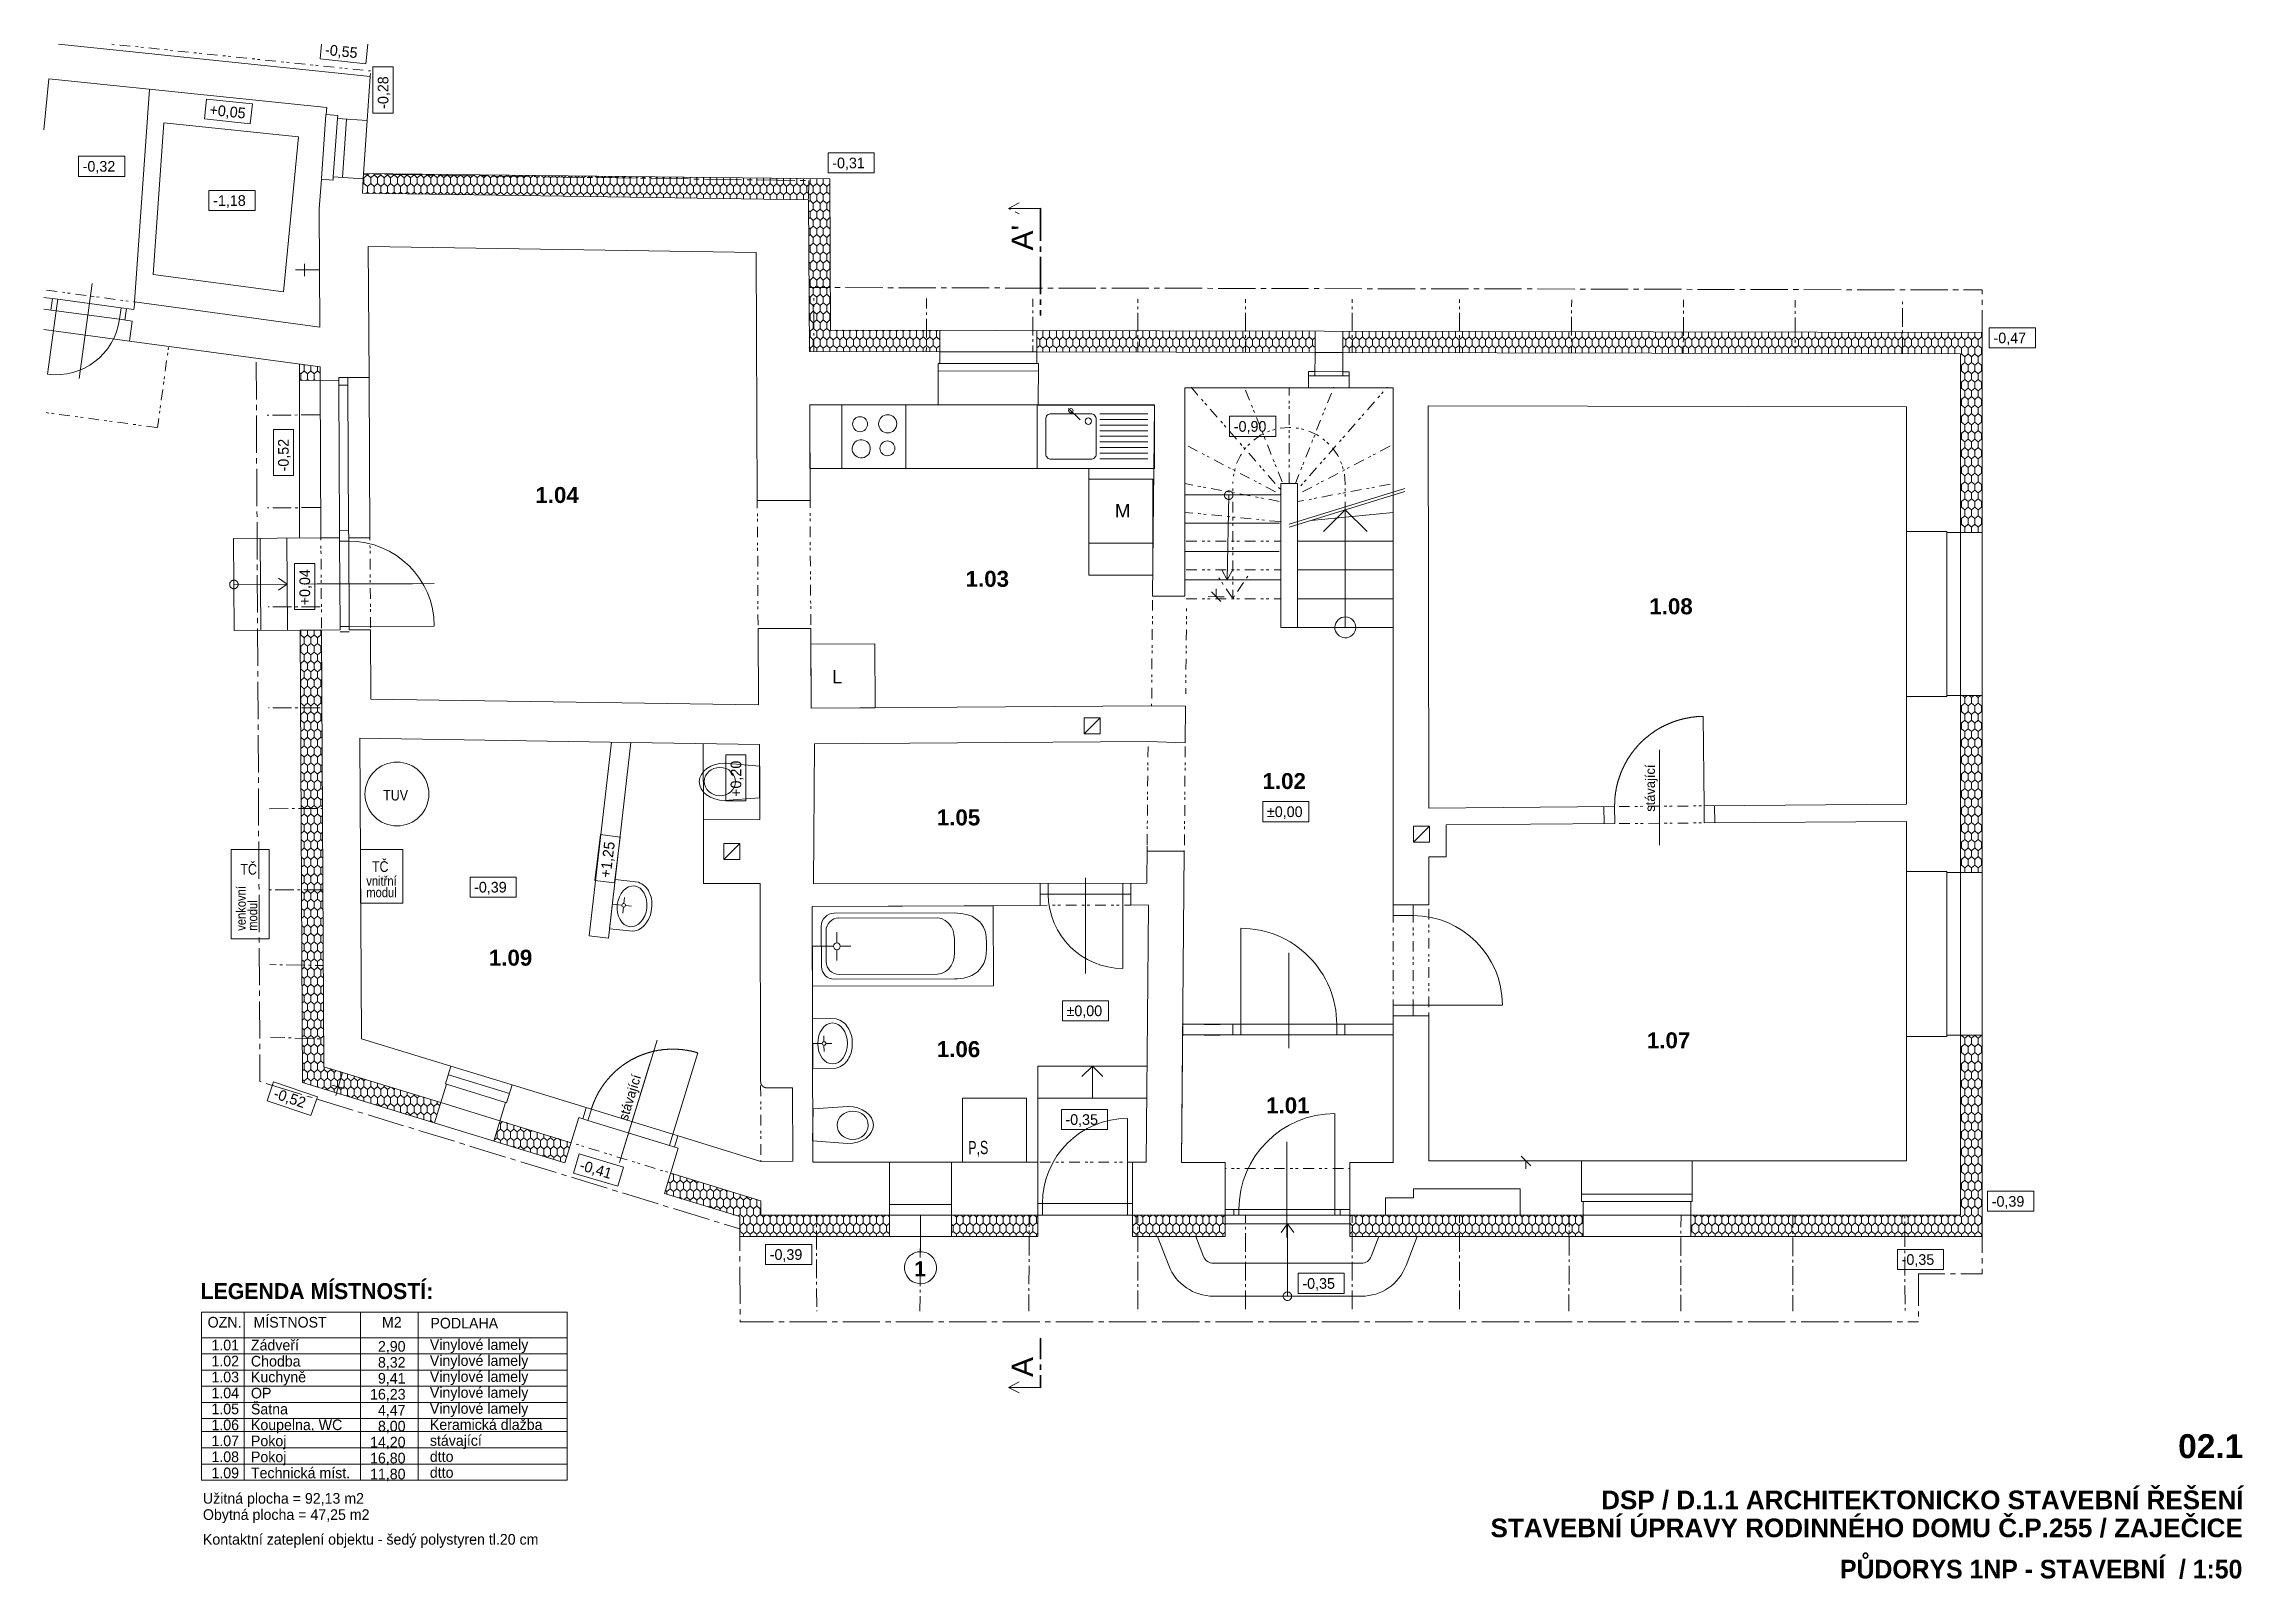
# Model space of a CAD drawing. Header units: millimetres. Extents: x 214.1 to 310.4, y 372.3 to 401.
# Drawn here: x 214.11 to 230.37, y 372.34 to 383.69 of the extents above; entities that cross this region are included whole.
import ezdxf

# ---------------------------------------------------------------- set-up
doc = ezdxf.new("R2010")
doc.units = ezdxf.units.MM
for name, color, linetype in [('PDF4_Bourani_cary', 7, 'Continuous'), ('PDF4_Dvere', 7, 'Continuous'), ('PDF4_Dvere_okna_oznaceni', 7, 'Continuous'), ('PDF4_Hlavni kresba_1', 7, 'Continuous'), ('PDF4_KOMINY', 7, 'Continuous'), ('PDF4_Konstrukce_nad', 7, 'Continuous'), ('PDF4_Konstrukce_pod', 7, 'Continuous'), ('PDF4_Krokve', 7, 'Continuous'), ('PDF4_KTZ_zatepleni', 7, 'Continuous'), ('PDF4_Kóty 1$100', 7, 'Continuous'), ('PDF4_Legenda_mistnosti', 7, 'Continuous'), ('PDF4_OKNA', 7, 'Continuous'), ('PDF4_Rezy_oznaceni', 7, 'Continuous'), ('PDF4_Rozpiska', 7, 'Continuous'), ('PDF4_Sanita', 7, 'Continuous'), ('PDF4_Schodiste', 7, 'Continuous'), ('PDF4_STĚNY', 7, 'Continuous'), ('PDF4_STŘECHA', 7, 'Continuous'), ('PDF4_Tex_POPISY', 7, 'Continuous'), ('PDF4_Text_CISLA_MISTNOSTI', 7, 'Continuous'), ('PDF4_Výšky', 7, 'Continuous'), ('PDF4_Šrafy', 7, 'Continuous')]:
    doc.layers.add(name, color=color, linetype=linetype)
doc.styles.add('PDF Arial', font='')
doc.styles.add('PDF Arial Bold', font='')
doc.styles.get('PDF Arial').set_extended_font_data('Arial')
doc.styles.get('PDF Arial Bold').set_extended_font_data('Arial', bold=True)

msp = doc.modelspace()

# ---------------------------------------------------------------- texts
at = {"layer": 'PDF4_Dvere', "char_height": 0.07088, "attachment_point": 7, "style": 'PDF Arial'}
for insert, rotation in [((226.041, 378.017), 89.9917), ((218.443, 375.721), 72.9157)]:
    msp.add_mtext('\\W0.960383;stávající', dxfattribs=dict(at, insert=insert, rotation=rotation))
at = {"layer": 'PDF4_Dvere_okna_oznaceni', "insert": (220.543, 374.582), "char_height": 0.11, "attachment_point": 7, "style": 'PDF Arial Bold'}
msp.add_mtext('1', dxfattribs=at)
at = {"layer": 'PDF4_Legenda_mistnosti', "attachment_point": 7}
for s, insert, char_height, style in [('\\W0.952381;LEGENDA MÍSTNOSTÍ:', (215.267, 374.412), 0.11813, 'PDF Arial Bold'), ('\\W0.952382;OZN.', (215.319, 374.202), 0.07875, 'PDF Arial'), ('\\W0.952382;MÍSTNOST', (215.658, 374.202), 0.07875, 'PDF Arial'), ('\\W0.952382;M2', (216.608, 374.203), 0.07875, 'PDF Arial'), ('\\W0.952382;Zádveří', (215.639, 374.033), 0.07875, 'PDF Arial'), ('\\W0.952382;Vinylové lamely', (216.962, 374.014), 0.07875, 'PDF Arial'), ('\\W0.952382;PODLAHA', (216.966, 374.195), 0.07875, 'PDF Arial'), ('\\W0.952382;1.01', (215.347, 374.033), 0.07875, 'PDF Arial'), ('\\W0.952382;1.02', (215.347, 373.915), 0.07875, 'PDF Arial'), ('\\W0.952382;Chodba', (215.639, 373.914), 0.07875, 'PDF Arial'), ('\\W0.952382;  8,32', (216.52, 373.892), 0.07875, 'PDF Arial'), ('\\W0.952382;  2,90', (216.52, 374.01), 0.07875, 'PDF Arial'), ('\\W0.952382;Vinylové lamely', (216.962, 373.896), 0.07875, 'PDF Arial'), ('\\W0.952382;1.03', (215.347, 373.797), 0.07875, 'PDF Arial'), ('\\W0.952382;Kuchyně', (215.639, 373.775), 0.07875, 'PDF Arial'), ('\\W0.952382;  9,41', (216.52, 373.774), 0.07875, 'PDF Arial'), ('\\W0.952382;Vinylové lamely', (216.962, 373.778), 0.07875, 'PDF Arial'), ('\\W0.952382;1.04', (215.347, 373.679), 0.07875, 'PDF Arial'), ('\\W0.952382;1.05', (215.347, 373.561), 0.07875, 'PDF Arial'), ('\\W0.952382;Šatna', (215.639, 373.56), 0.07875, 'PDF Arial'), ('\\W0.952382;OP', (215.639, 373.678), 0.07875, 'PDF Arial'), ('\\W0.952382;16,23', (216.52, 373.656), 0.07875, 'PDF Arial'), ('\\W0.952382;  4,47', (216.52, 373.538), 0.07875, 'PDF Arial'), ('\\W0.952382;Vinylové lamely', (216.962, 373.66), 0.07875, 'PDF Arial'), ('\\W0.952382;Vinylové lamely', (216.962, 373.542), 0.07875, 'PDF Arial'), ('\\W0.952382;1.06', (215.347, 373.443), 0.07875, 'PDF Arial'), ('\\W0.952382;Koupelna, WC', (215.639, 373.421), 0.07875, 'PDF Arial'), ('\\W0.952382;  8,00', (216.52, 373.42), 0.07875, 'PDF Arial'), ('\\W0.952382;Keramická dlažba', (216.962, 373.445), 0.07875, 'PDF Arial'), ('\\W0.952382;1.07', (215.347, 373.325), 0.07875, 'PDF Arial'), ('\\W0.952382;Pokoj', (215.639, 373.302), 0.07875, 'PDF Arial'), ('\\W0.952382;14,20', (216.52, 373.302), 0.07875, 'PDF Arial'), ('\\W0.952382;stávající', (216.962, 373.305), 0.07875, 'PDF Arial'), ('\\W0.952382;1.08', (215.347, 373.207), 0.07875, 'PDF Arial'), ('\\W0.952382;1.09', (215.347, 373.088), 0.07875, 'PDF Arial'), ('\\W0.952382;Technická míst.', (215.639, 373.088), 0.07875, 'PDF Arial'), ('\\W0.952382;Pokoj', (215.639, 373.184), 0.07875, 'PDF Arial'), ('\\W0.952382;16,80', (216.52, 373.184), 0.07875, 'PDF Arial'), ('\\W0.952382;11,80', (216.52, 373.066), 0.07875, 'PDF Arial'), ('\\W0.952382;dtto', (216.962, 373.209), 0.07875, 'PDF Arial'), ('\\W0.952382;dtto', (216.962, 373.091), 0.07875, 'PDF Arial'), ('\\W0.952382;Užitná plocha = 92,13 m2', (215.284, 372.877), 0.07875, 'PDF Arial'), ('\\W0.952382;Obytná plocha = 47,25 m2', (215.284, 372.757), 0.07875, 'PDF Arial'), ('\\W0.952382;Kontaktní zateplení objektu - šedý polystyren tl.20 cm', (215.284, 372.574), 0.07875, 'PDF Arial')]:
    msp.add_mtext(s, dxfattribs=dict(at, insert=insert, char_height=char_height, style=style))
at = {"layer": 'PDF4_Rezy_oznaceni', "char_height": 0.15751, "attachment_point": 7, "rotation": 90, "style": 'PDF Arial'}
for s, insert in [("\\W1.002507;A'", (221.421, 382.167)), ('\\W1.002507;A', (221.421, 373.838))]:
    msp.add_mtext(s, dxfattribs=dict(at, insert=insert))
at = {"layer": 'PDF4_Rozpiska', "attachment_point": 7, "style": 'PDF Arial Bold'}
for s, insert, char_height in [('02.1', (229.888, 373.235), 0.1772), ('DSP / D.1.1 ARCHITEKTONICKO STAVEBNÍ ŘEŠENÍ', (225.622, 372.856), 0.13782), ('STAVEBNÍ ÚPRAVY RODINNÉHO DOMU Č.P.255 / ZAJEČICE', (224.804, 372.649), 0.13782), ('\\W0.952381;PŮDORYS 1NP - STAVEBNÍ  / 1:50', (227.388, 372.344), 0.13782)]:
    msp.add_mtext(s, dxfattribs=dict(at, insert=insert, char_height=char_height))
at = {"layer": 'PDF4_Sanita', "char_height": 0.0984, "attachment_point": 7, "style": 'PDF Arial'}
for s, insert in [('M', (222.027, 380.193)), ('L', (219.936, 378.966))]:
    msp.add_mtext(s, dxfattribs=dict(at, insert=insert))
at = {"layer": 'PDF4_Sanita', "insert": (220.944, 375.465), "char_height": 0.09844, "attachment_point": 7, "rotation": 1.0327, "style": 'PDF Arial'}
msp.add_mtext('\\W0.666667;P,S', dxfattribs=at)
at = {"layer": 'PDF4_Tex_POPISY', "attachment_point": 7, "style": 'PDF Arial'}
for s, insert, char_height in [('\\W0.833334;TUV', (216.617, 378.099), 0.07875), ('\\W0.833334;TČ', (215.561, 377.551), 0.07875), ('\\W0.833334;vnitřní ', (216.492, 377.469), 0.07088), ('\\W0.833334;TČ', (216.534, 377.571), 0.07875), ('\\W0.833334;modul', (216.492, 377.384), 0.07088)]:
    msp.add_mtext(s, dxfattribs=dict(at, insert=insert, char_height=char_height))
at = {"layer": 'PDF4_Tex_POPISY', "char_height": 0.07088, "attachment_point": 7, "rotation": 90, "style": 'PDF Arial'}
for s, insert in [('\\W0.833334;venkovní ', (215.602, 377.137)), ('\\W0.833334;modul', (215.687, 377.137))]:
    msp.add_mtext(s, dxfattribs=dict(at, insert=insert))
at = {"layer": 'PDF4_Text_CISLA_MISTNOSTI', "char_height": 0.1181, "attachment_point": 7, "style": 'PDF Arial Bold'}
for s, insert in [('1.04', (217.742, 380.298)), ('1.03', (220.923, 379.678)), ('1.08', (225.978, 379.475)), ('1.02', (223.118, 378.183)), ('1.05', (220.71, 377.914)), ('1.09', (217.398, 376.877)), ('1.06', (220.71, 376.201)), ('1.07', (225.96, 376.266)), ('1.01', (223.145, 375.785))]:
    msp.add_mtext(s, dxfattribs=dict(at, insert=insert))
at = {"layer": 'PDF4_Výšky', "char_height": 0.07875, "attachment_point": 7, "style": 'PDF Arial'}
for s, insert, rotation in [('\\W0.960385;-0,55', (216.182, 383.599), 353.9186), ('\\W0.960384;-0,28', (216.67, 383.214), 90), ('\\W0.960385;+0,05', (215.328, 383.155), 354.0804), ('\\W0.960384;-0,52', (215.933, 380.533), 90), ('\\W0.960384;+0,04', (216.091, 379.543), 90), ('\\W0.960384;+0,20', (219.279, 378.127), 90), ('\\W0.960384;+1,25', (218.312, 377.524), 82.9673), ('\\W0.960383;-0,52', (215.795, 375.888), 341.3152), ('\\W0.960384;-0,41', (218.059, 375.356), 343.393)]:
    msp.add_mtext(s, dxfattribs=dict(at, insert=insert, rotation=rotation))
for s, insert in [('\\W0.960384;-0,32', (214.395, 382.735)), ('\\W0.960384;-0,31', (219.937, 382.76)), ('\\W0.960384;-1,18', (215.36, 382.482)), ('\\W0.960384;-0,47', (228.523, 381.466)), ('\\W0.960384;-0,90', (222.906, 380.812)), ('\\W0.960384;±0,00', (223.151, 377.963)), ('\\W0.960384;-0,39', (217.289, 377.405)), ('\\W0.960384;±0,00', (221.669, 376.491)), ('\\W0.960384;-0,35', (221.661, 375.687)), ('\\W0.960384;-0,39', (228.51, 375.082)), ('\\W0.960384;-0,39', (219.475, 374.689)), ('\\W0.960384;-0,35', (227.844, 374.652)), ('\\W0.960384;-0,35', (223.413, 374.475))]:
    msp.add_mtext(s, dxfattribs=dict(at, insert=insert))

# ---------------------------------------------------------------- linework, layer by layer
at = {"layer": 'PDF4_Bourani_cary', "lineweight": 13}
for points in [[(219.374, 382.153), (219.383, 380.318)], [(219.772, 381.026), (219.773, 380.318)], [(219.773, 380.318), (219.383, 380.318)], [(219.779, 379.373), (219.389, 379.373)], [(219.392, 378.807), (219.389, 379.373)], [(219.782, 378.782), (219.779, 379.373)]]:
    msp.add_lwpolyline(points, dxfattribs=at)
at = {"layer": 'PDF4_Dvere', "lineweight": 13}
for points in [[(214.679, 381.743), (214.211, 381.806)], [(216.295, 380.017), (216.298, 379.387)], [(216.365, 379.387), (216.362, 380.017)], [(216.128, 379.702), (216.128, 379.702), (216.834, 379.702)], [(216.365, 379.387), (216.995, 379.39)], [(226.186, 378.692), (226.184, 378.691), (226.182, 378.691), (226.18, 378.69), (226.178, 378.689), (226.176, 378.689), (226.174, 378.688), (226.173, 378.687), (226.171, 378.687), (226.169, 378.686), (226.167, 378.685), (226.165, 378.685), (226.163, 378.684), (226.161, 378.683), (226.159, 378.683), (226.157, 378.682), (226.155, 378.681), (226.153, 378.681), (226.151, 378.68), (226.149, 378.679), (226.147, 378.678), (226.146, 378.678), (226.144, 378.677), (226.142, 378.676), (226.14, 378.675), (226.138, 378.675), (226.136, 378.674), (226.134, 378.673), (226.132, 378.672), (226.13, 378.672), (226.128, 378.671), (226.127, 378.67), (226.125, 378.669), (226.123, 378.668), (226.121, 378.668), (226.119, 378.667), (226.117, 378.666), (226.115, 378.665), (226.113, 378.664), (226.112, 378.664), (226.11, 378.663), (226.108, 378.662), (226.106, 378.661), (226.104, 378.66), (226.102, 378.659), (226.1, 378.658), (226.099, 378.658), (226.097, 378.657), (226.095, 378.656), (226.093, 378.655), (226.091, 378.654), (226.089, 378.653), (226.088, 378.652), (226.086, 378.651), (226.084, 378.65), (226.082, 378.649), (226.08, 378.648), (226.078, 378.648), (226.077, 378.647), (226.075, 378.646), (226.073, 378.645), (226.071, 378.644), (226.069, 378.643), (226.068, 378.642), (226.066, 378.641), (226.064, 378.64), (226.062, 378.639), (226.06, 378.638), (226.059, 378.637), (226.057, 378.636), (226.055, 378.635), (226.053, 378.634), (226.052, 378.633), (226.05, 378.632), (226.048, 378.631), (226.046, 378.63), (226.044, 378.629), (226.043, 378.628), (226.041, 378.627), (226.039, 378.626), (226.037, 378.624), (226.036, 378.623), (226.034, 378.622), (226.032, 378.621), (226.031, 378.62), (226.029, 378.619), (226.027, 378.618), (226.025, 378.617), (226.024, 378.616), (226.022, 378.615), (226.02, 378.613), (226.019, 378.612), (226.017, 378.611), (226.015, 378.61), (226.013, 378.609), (226.012, 378.608), (226.01, 378.607), (226.008, 378.606), (226.007, 378.604), (226.005, 378.603), (226.003, 378.602)], [(226.286, 378.715), (226.284, 378.714), (226.282, 378.714), (226.28, 378.714), (226.278, 378.713), (226.276, 378.713), (226.274, 378.713), (226.272, 378.712), (226.27, 378.712), (226.268, 378.712), (226.266, 378.711), (226.264, 378.711), (226.262, 378.711), (226.26, 378.71), (226.258, 378.71), (226.255, 378.709), (226.253, 378.709), (226.251, 378.709), (226.249, 378.708), (226.247, 378.708), (226.245, 378.707), (226.243, 378.707), (226.241, 378.706), (226.239, 378.706), (226.237, 378.706), (226.235, 378.705), (226.233, 378.705), (226.232, 378.704), (226.23, 378.704), (226.228, 378.703), (226.226, 378.703), (226.224, 378.702), (226.222, 378.702), (226.22, 378.701), (226.218, 378.701), (226.216, 378.7), (226.214, 378.7), (226.212, 378.699), (226.21, 378.699), (226.208, 378.698), (226.206, 378.698), (226.204, 378.697), (226.202, 378.696), (226.2, 378.696), (226.198, 378.695), (226.196, 378.695), (226.194, 378.694), (226.192, 378.694), (226.19, 378.693), (226.188, 378.692), (226.186, 378.692)], [(226.383, 378.06), (226.383, 378.06), (226.377, 378.722), (226.375, 378.722), (226.373, 378.722), (226.371, 378.722), (226.369, 378.722), (226.367, 378.722), (226.365, 378.721), (226.363, 378.721), (226.361, 378.721), (226.359, 378.721), (226.357, 378.721), (226.355, 378.721), (226.353, 378.721), (226.351, 378.721), (226.349, 378.721), (226.347, 378.721), (226.345, 378.721), (226.343, 378.72), (226.341, 378.72), (226.339, 378.72), (226.337, 378.72), (226.335, 378.72), (226.332, 378.72), (226.33, 378.72), (226.328, 378.719), (226.326, 378.719), (226.324, 378.719), (226.322, 378.719), (226.32, 378.719), (226.318, 378.719), (226.316, 378.718), (226.314, 378.718), (226.312, 378.718), (226.31, 378.718), (226.308, 378.717), (226.306, 378.717), (226.304, 378.717), (226.302, 378.717), (226.3, 378.717), (226.298, 378.716), (226.296, 378.716), (226.294, 378.716), (226.292, 378.715), (226.29, 378.715), (226.288, 378.715), (226.286, 378.715)], [(225.924, 378.537), (225.923, 378.536), (225.921, 378.534), (225.92, 378.533), (225.919, 378.531), (225.917, 378.53), (225.916, 378.529), (225.914, 378.527), (225.913, 378.526), (225.911, 378.524), (225.91, 378.523), (225.908, 378.521), (225.907, 378.52), (225.906, 378.518), (225.904, 378.517), (225.903, 378.515), (225.901, 378.514), (225.9, 378.512), (225.899, 378.511), (225.897, 378.509), (225.896, 378.508), (225.894, 378.506), (225.893, 378.505), (225.892, 378.503), (225.89, 378.502), (225.889, 378.5), (225.888, 378.499), (225.886, 378.497), (225.885, 378.496), (225.884, 378.494), (225.882, 378.493), (225.881, 378.491), (225.88, 378.49), (225.878, 378.488), (225.877, 378.486), (225.876, 378.485), (225.874, 378.483), (225.873, 378.482), (225.872, 378.48), (225.87, 378.479), (225.869, 378.477), (225.868, 378.475), (225.866, 378.474), (225.865, 378.472), (225.864, 378.471), (225.863, 378.469), (225.861, 378.467), (225.86, 378.466), (225.859, 378.464), (225.858, 378.462), (225.856, 378.461)], [(226.003, 378.602), (226.002, 378.601), (226, 378.6), (225.998, 378.598), (225.997, 378.597), (225.995, 378.596), (225.993, 378.595), (225.992, 378.594), (225.99, 378.592), (225.988, 378.591), (225.987, 378.59), (225.985, 378.589), (225.983, 378.588), (225.982, 378.586), (225.98, 378.585), (225.979, 378.584), (225.977, 378.583), (225.975, 378.581), (225.974, 378.58), (225.972, 378.579), (225.971, 378.578), (225.969, 378.576), (225.967, 378.575), (225.966, 378.574), (225.964, 378.572), (225.963, 378.571), (225.961, 378.57), (225.959, 378.568), (225.958, 378.567), (225.956, 378.566), (225.955, 378.565), (225.953, 378.563), (225.952, 378.562), (225.95, 378.561), (225.949, 378.559), (225.947, 378.558), (225.945, 378.557), (225.944, 378.555), (225.942, 378.554), (225.941, 378.552), (225.939, 378.551), (225.938, 378.55), (225.936, 378.548), (225.935, 378.547), (225.933, 378.546), (225.932, 378.544), (225.93, 378.543), (225.929, 378.541), (225.927, 378.54), (225.926, 378.539), (225.924, 378.537)], [(225.801, 378.375), (225.8, 378.373), (225.799, 378.371), (225.798, 378.37), (225.797, 378.368), (225.796, 378.366), (225.795, 378.364), (225.794, 378.362), (225.793, 378.361), (225.792, 378.359), (225.792, 378.357), (225.791, 378.355), (225.79, 378.353), (225.789, 378.351), (225.788, 378.35), (225.787, 378.348), (225.786, 378.346), (225.785, 378.344), (225.784, 378.342), (225.784, 378.34), (225.783, 378.338), (225.782, 378.337), (225.781, 378.335), (225.78, 378.333), (225.779, 378.331), (225.778, 378.329), (225.778, 378.327), (225.777, 378.325), (225.776, 378.324), (225.775, 378.322), (225.774, 378.32), (225.774, 378.318), (225.773, 378.316), (225.772, 378.314), (225.771, 378.312), (225.77, 378.31), (225.77, 378.308), (225.769, 378.307), (225.768, 378.305), (225.767, 378.303), (225.767, 378.301), (225.766, 378.299), (225.765, 378.297), (225.764, 378.295), (225.764, 378.293), (225.763, 378.291), (225.762, 378.289), (225.762, 378.287), (225.761, 378.286), (225.76, 378.284), (225.759, 378.282)], [(225.856, 378.461), (225.855, 378.459), (225.854, 378.458), (225.853, 378.456), (225.852, 378.454), (225.85, 378.453), (225.849, 378.451), (225.848, 378.449), (225.847, 378.448), (225.845, 378.446), (225.844, 378.444), (225.843, 378.443), (225.842, 378.441), (225.841, 378.439), (225.84, 378.438), (225.838, 378.436), (225.837, 378.434), (225.836, 378.433), (225.835, 378.431), (225.834, 378.429), (225.833, 378.428), (225.832, 378.426), (225.83, 378.424), (225.829, 378.422), (225.828, 378.421), (225.827, 378.419), (225.826, 378.417), (225.825, 378.416), (225.824, 378.414), (225.823, 378.412), (225.822, 378.41), (225.821, 378.409), (225.819, 378.407), (225.818, 378.405), (225.817, 378.403), (225.816, 378.402), (225.815, 378.4), (225.814, 378.398), (225.813, 378.396), (225.812, 378.395), (225.811, 378.393), (225.81, 378.391), (225.809, 378.389), (225.808, 378.388), (225.807, 378.386), (225.806, 378.384), (225.805, 378.382), (225.804, 378.38), (225.803, 378.379), (225.802, 378.377), (225.801, 378.375)], [(226.053, 377.769), (226.053, 377.769), (226.053, 378.475)], [(225.733, 378.183), (225.732, 378.181), (225.732, 378.179), (225.732, 378.177), (225.731, 378.175), (225.731, 378.173), (225.731, 378.171), (225.73, 378.169), (225.73, 378.167), (225.73, 378.165), (225.729, 378.163), (225.729, 378.161), (225.729, 378.159), (225.728, 378.157), (225.728, 378.155), (225.728, 378.153), (225.728, 378.151), (225.727, 378.149), (225.727, 378.147), (225.727, 378.145), (225.726, 378.143), (225.726, 378.141), (225.726, 378.139), (225.726, 378.137), (225.726, 378.135), (225.725, 378.133), (225.725, 378.13), (225.725, 378.128), (225.725, 378.126), (225.724, 378.124), (225.724, 378.122), (225.724, 378.12), (225.724, 378.118), (225.724, 378.116), (225.724, 378.114), (225.723, 378.112), (225.723, 378.11), (225.723, 378.108), (225.723, 378.106), (225.723, 378.104), (225.723, 378.102), (225.723, 378.1), (225.722, 378.098), (225.722, 378.096), (225.722, 378.094), (225.722, 378.092), (225.722, 378.09), (225.722, 378.088), (225.722, 378.086), (225.722, 378.084), (225.722, 378.082), (225.722, 378.079), (225.722, 378.077), (225.722, 378.075), (225.721, 378.073), (225.721, 378.071), (225.721, 378.069), (225.721, 378.067), (225.721, 378.065), (225.721, 378.063), (225.721, 378.061), (225.721, 378.059), (225.721, 378.057), (225.721, 378.055)], [(225.759, 378.282), (225.759, 378.28), (225.758, 378.278), (225.757, 378.276), (225.757, 378.274), (225.756, 378.272), (225.755, 378.27), (225.755, 378.268), (225.754, 378.266), (225.754, 378.264), (225.753, 378.262), (225.752, 378.26), (225.752, 378.258), (225.751, 378.256), (225.75, 378.255), (225.75, 378.253), (225.749, 378.251), (225.749, 378.249), (225.748, 378.247), (225.748, 378.245), (225.747, 378.243), (225.746, 378.241), (225.746, 378.239), (225.745, 378.237), (225.745, 378.235), (225.744, 378.233), (225.744, 378.231), (225.743, 378.229), (225.743, 378.227), (225.742, 378.225), (225.742, 378.223), (225.741, 378.221), (225.741, 378.219), (225.74, 378.217), (225.74, 378.215), (225.739, 378.213), (225.739, 378.211), (225.738, 378.209), (225.738, 378.207), (225.737, 378.205), (225.737, 378.203), (225.736, 378.201), (225.736, 378.199), (225.736, 378.197), (225.735, 378.195), (225.735, 378.193), (225.734, 378.191), (225.734, 378.189), (225.734, 378.187), (225.733, 378.185), (225.733, 378.183)], [(221.475, 377.407), (222.144, 377.407)], [(221.534, 377.407), (221.534, 377.488)], [(221.81, 376.822), (221.81, 376.822), (221.81, 377.528)], [(222.085, 377.489), (222.085, 376.858)], [(222.958, 376.368), (222.958, 377.155)], [(223.312, 376.268), (223.312, 376.268), (223.312, 376.974)], [(224.231, 376.588), (224.892, 376.588)], [(222.528, 376.446), (222.528, 376.446), (222.528, 376.368)], [(222.899, 376.446), (222.899, 376.368)], [(223.726, 376.446), (223.726, 376.368)], [(218.86, 376.254), (218.861, 376.253), (218.863, 376.253), (218.865, 376.253), (218.867, 376.252), (218.869, 376.252), (218.871, 376.252), (218.873, 376.251), (218.875, 376.251), (218.877, 376.25), (218.879, 376.25), (218.881, 376.25), (218.883, 376.249), (218.885, 376.249), (218.887, 376.248), (218.889, 376.248), (218.891, 376.248), (218.893, 376.247), (218.895, 376.247), (218.897, 376.246), (218.899, 376.246), (218.901, 376.245), (218.903, 376.245), (218.905, 376.245), (218.906, 376.244), (218.908, 376.244), (218.91, 376.243), (218.912, 376.243), (218.914, 376.242), (218.916, 376.242), (218.918, 376.241), (218.92, 376.241), (218.922, 376.24), (218.924, 376.24), (218.926, 376.239), (218.928, 376.239), (218.93, 376.238), (218.932, 376.237), (218.933, 376.237), (218.935, 376.236), (218.937, 376.236), (218.939, 376.235), (218.941, 376.235), (218.943, 376.234), (218.758, 375.632), (218.758, 375.632), (218.758, 375.632), (218.156, 375.817)], [(218.564, 376.231), (218.562, 376.231), (218.56, 376.23), (218.558, 376.229), (218.556, 376.229), (218.554, 376.228), (218.553, 376.227), (218.551, 376.227), (218.549, 376.226), (218.547, 376.225), (218.545, 376.225), (218.543, 376.224), (218.541, 376.223), (218.539, 376.223), (218.538, 376.222), (218.536, 376.221), (218.534, 376.221), (218.532, 376.22), (218.53, 376.219), (218.528, 376.218), (218.526, 376.218), (218.525, 376.217), (218.523, 376.216), (218.521, 376.215), (218.519, 376.215), (218.517, 376.214), (218.515, 376.213), (218.513, 376.212), (218.512, 376.212), (218.51, 376.211), (218.508, 376.21), (218.506, 376.209), (218.504, 376.208), (218.502, 376.208), (218.501, 376.207), (218.499, 376.206), (218.497, 376.205), (218.495, 376.204), (218.493, 376.204), (218.492, 376.203), (218.49, 376.202), (218.488, 376.201), (218.486, 376.2), (218.484, 376.199), (218.483, 376.198), (218.481, 376.198), (218.479, 376.197), (218.477, 376.196), (218.475, 376.195), (218.474, 376.194), (218.472, 376.193)], [(218.661, 376.254), (218.659, 376.254), (218.657, 376.254), (218.655, 376.253), (218.653, 376.253), (218.651, 376.253), (218.649, 376.252), (218.647, 376.252), (218.645, 376.252), (218.643, 376.251), (218.641, 376.251), (218.639, 376.251), (218.637, 376.25), (218.635, 376.25), (218.633, 376.249), (218.631, 376.249), (218.629, 376.249), (218.628, 376.248), (218.626, 376.248), (218.624, 376.247), (218.622, 376.247), (218.62, 376.246), (218.618, 376.246), (218.616, 376.246), (218.614, 376.245), (218.612, 376.245), (218.61, 376.244), (218.608, 376.244), (218.606, 376.243), (218.604, 376.243), (218.602, 376.242), (218.6, 376.242), (218.598, 376.241), (218.596, 376.241), (218.595, 376.24), (218.593, 376.24), (218.591, 376.239), (218.589, 376.239), (218.587, 376.238), (218.585, 376.238), (218.583, 376.237), (218.581, 376.236), (218.579, 376.236), (218.577, 376.235), (218.575, 376.235), (218.573, 376.234), (218.572, 376.234), (218.57, 376.233), (218.568, 376.232), (218.566, 376.232), (218.564, 376.231)], [(218.76, 376.262), (218.758, 376.262), (218.756, 376.262), (218.754, 376.262), (218.752, 376.262), (218.75, 376.262), (218.748, 376.262), (218.746, 376.262), (218.744, 376.262), (218.742, 376.262), (218.74, 376.262), (218.738, 376.262), (218.736, 376.261), (218.734, 376.261), (218.732, 376.261), (218.73, 376.261), (218.728, 376.261), (218.726, 376.261), (218.724, 376.261), (218.722, 376.261), (218.72, 376.261), (218.718, 376.261), (218.716, 376.26), (218.714, 376.26), (218.712, 376.26), (218.71, 376.26), (218.708, 376.26), (218.706, 376.26), (218.704, 376.26), (218.702, 376.259), (218.7, 376.259), (218.698, 376.259), (218.696, 376.259), (218.695, 376.259), (218.693, 376.258), (218.691, 376.258), (218.689, 376.258), (218.687, 376.258), (218.685, 376.258), (218.683, 376.257), (218.681, 376.257), (218.679, 376.257), (218.677, 376.257), (218.675, 376.256), (218.673, 376.256), (218.671, 376.256), (218.669, 376.255), (218.667, 376.255), (218.665, 376.255), (218.663, 376.255), (218.661, 376.254)], [(218.86, 376.254), (218.858, 376.254), (218.856, 376.254), (218.854, 376.255), (218.852, 376.255), (218.85, 376.255), (218.848, 376.255), (218.846, 376.256), (218.844, 376.256), (218.842, 376.256), (218.84, 376.256), (218.838, 376.257), (218.836, 376.257), (218.834, 376.257), (218.832, 376.257), (218.83, 376.258), (218.828, 376.258), (218.826, 376.258), (218.824, 376.258), (218.822, 376.259), (218.82, 376.259), (218.818, 376.259), (218.816, 376.259), (218.814, 376.259), (218.812, 376.259), (218.81, 376.26), (218.808, 376.26), (218.806, 376.26), (218.804, 376.26), (218.802, 376.26), (218.8, 376.26), (218.798, 376.261), (218.796, 376.261), (218.794, 376.261), (218.792, 376.261), (218.79, 376.261), (218.788, 376.261), (218.786, 376.261), (218.784, 376.261), (218.782, 376.261), (218.78, 376.261), (218.778, 376.261), (218.776, 376.262), (218.774, 376.262), (218.772, 376.262), (218.77, 376.262), (218.768, 376.262), (218.766, 376.262), (218.764, 376.262), (218.762, 376.262), (218.76, 376.262)], [(218.311, 376.076), (218.31, 376.075), (218.309, 376.073), (218.307, 376.072), (218.306, 376.07), (218.304, 376.069), (218.303, 376.067), (218.302, 376.066), (218.3, 376.065), (218.299, 376.063), (218.298, 376.062), (218.296, 376.06), (218.295, 376.059), (218.293, 376.057), (218.292, 376.056), (218.291, 376.054), (218.289, 376.053), (218.288, 376.051), (218.287, 376.05), (218.285, 376.048), (218.284, 376.047), (218.283, 376.045), (218.282, 376.044), (218.28, 376.042), (218.279, 376.041), (218.278, 376.039), (218.276, 376.038), (218.275, 376.036), (218.274, 376.035), (218.272, 376.033), (218.271, 376.032), (218.27, 376.03), (218.269, 376.029), (218.267, 376.027), (218.266, 376.025), (218.265, 376.024), (218.264, 376.022), (218.262, 376.021), (218.261, 376.019), (218.26, 376.018), (218.259, 376.016), (218.258, 376.014), (218.256, 376.013), (218.255, 376.011), (218.254, 376.01), (218.253, 376.008), (218.252, 376.007), (218.25, 376.005), (218.249, 376.003), (218.248, 376.002), (218.247, 376), (218.246, 375.998), (218.245, 375.997), (218.243, 375.995), (218.242, 375.994), (218.241, 375.992), (218.24, 375.99), (218.239, 375.989), (218.238, 375.987), (218.237, 375.985), (218.235, 375.984), (218.234, 375.982), (218.233, 375.98), (218.232, 375.979), (218.231, 375.977), (218.23, 375.975), (218.229, 375.974), (218.228, 375.972), (218.227, 375.97), (218.226, 375.969), (218.225, 375.967), (218.224, 375.965), (218.223, 375.964), (218.221, 375.962), (218.22, 375.96), (218.219, 375.958), (218.218, 375.957), (218.217, 375.955), (218.216, 375.953), (218.215, 375.952), (218.214, 375.95), (218.213, 375.948), (218.212, 375.946), (218.211, 375.945), (218.21, 375.943), (218.209, 375.941), (218.208, 375.94), (218.207, 375.938), (218.206, 375.936), (218.205, 375.934), (218.204, 375.933), (218.204, 375.931), (218.203, 375.929), (218.202, 375.927), (218.201, 375.926), (218.2, 375.924), (218.199, 375.922), (218.198, 375.92), (218.197, 375.918), (218.196, 375.917), (218.195, 375.915)], [(218.387, 376.141), (218.385, 376.14), (218.384, 376.139), (218.382, 376.137), (218.381, 376.136), (218.379, 376.135), (218.377, 376.134), (218.376, 376.133), (218.374, 376.131), (218.373, 376.13), (218.371, 376.129), (218.369, 376.128), (218.368, 376.126), (218.366, 376.125), (218.365, 376.124), (218.363, 376.123), (218.362, 376.121), (218.36, 376.12), (218.359, 376.119), (218.357, 376.118), (218.355, 376.116), (218.354, 376.115), (218.352, 376.114), (218.351, 376.113), (218.349, 376.111), (218.348, 376.11), (218.346, 376.109), (218.345, 376.107), (218.343, 376.106), (218.342, 376.105), (218.34, 376.103), (218.339, 376.102), (218.337, 376.101), (218.336, 376.099), (218.334, 376.098), (218.333, 376.097), (218.331, 376.095), (218.33, 376.094), (218.329, 376.093), (218.327, 376.091), (218.326, 376.09), (218.324, 376.089), (218.323, 376.087), (218.321, 376.086), (218.32, 376.084), (218.318, 376.083), (218.317, 376.082), (218.316, 376.08), (218.314, 376.079), (218.313, 376.077), (218.311, 376.076)], [(218.382, 375.48), (218.382, 375.48), (218.589, 376.155)], [(218.472, 376.193), (218.47, 376.192), (218.468, 376.191), (218.467, 376.19), (218.465, 376.189), (218.463, 376.188), (218.461, 376.188), (218.46, 376.187), (218.458, 376.186), (218.456, 376.185), (218.454, 376.184), (218.453, 376.183), (218.451, 376.182), (218.449, 376.181), (218.447, 376.18), (218.446, 376.179), (218.444, 376.178), (218.442, 376.177), (218.44, 376.176), (218.439, 376.175), (218.437, 376.174), (218.435, 376.173), (218.434, 376.172), (218.432, 376.171), (218.43, 376.17), (218.428, 376.169), (218.427, 376.168), (218.425, 376.167), (218.423, 376.166), (218.422, 376.164), (218.42, 376.163), (218.418, 376.162), (218.417, 376.161), (218.415, 376.16), (218.413, 376.159), (218.412, 376.158), (218.41, 376.157), (218.408, 376.156), (218.407, 376.155), (218.405, 376.154), (218.403, 376.152), (218.402, 376.151), (218.4, 376.15), (218.398, 376.149), (218.397, 376.148), (218.395, 376.147), (218.393, 376.146), (218.392, 376.144), (218.39, 376.143), (218.389, 376.142), (218.387, 376.141)], [(218.195, 375.915), (218.194, 375.913), (218.193, 375.911), (218.193, 375.91), (218.192, 375.908), (218.191, 375.906), (218.19, 375.904), (218.189, 375.902), (218.188, 375.901), (218.187, 375.899), (218.187, 375.897), (218.186, 375.895), (218.185, 375.893), (218.184, 375.891), (218.183, 375.89), (218.182, 375.888), (218.182, 375.886), (218.181, 375.884), (218.18, 375.882), (218.179, 375.881), (218.178, 375.879), (218.178, 375.877), (218.177, 375.875), (218.176, 375.873), (218.175, 375.871), (218.175, 375.869), (218.174, 375.868), (218.173, 375.866), (218.172, 375.864), (218.172, 375.862), (218.171, 375.86), (218.17, 375.858), (218.169, 375.856), (218.169, 375.855), (218.168, 375.853), (218.167, 375.851), (218.167, 375.849), (218.166, 375.847), (218.165, 375.845), (218.165, 375.843), (218.164, 375.841), (218.163, 375.84), (218.163, 375.838), (218.162, 375.836), (218.161, 375.834), (218.161, 375.832), (218.16, 375.83), (218.159, 375.828), (218.159, 375.826), (218.158, 375.824), (218.158, 375.823)], [(218.158, 375.823), (218.157, 375.821), (218.156, 375.819), (218.156, 375.817)], [(222.121, 375.12), (222.121, 375.12), (222.121, 375.75)], [(223.653, 375.076), (223.653, 375.785)], [(218.13, 375.734), (218.13, 375.734), (218.733, 375.549)], [(223.298, 374.87), (223.298, 374.87), (223.298, 375.576)], [(222.157, 375.12), (221.456, 375.12)], [(221.456, 375.033), (222.157, 375.033)], [(222.842, 375.076), (223.763, 375.076)], [(222.944, 375.033), (223.653, 375.033)]]:
    msp.add_lwpolyline(points, dxfattribs=at)
for points in [[(214.136, 381.252), (214.199, 381.721), (214.667, 381.658, -0.414213), (214.136, 381.252)], [(223.667, 376.368), (223.667, 376.446, 0.414214), (222.958, 377.155)]]:
    msp.add_lwpolyline(points, format="xyb", dxfattribs=at)
for centre, radius, start, end in [((216.365, 379.387), 0.63, 0.3112, 90.3112), ((222.085, 377.409), 0.551, 180.2509, 270), ((224.231, 376.588), 0.661, 0.011, 90.0109), ((222.121, 375.12), 0.63, 90, 180), ((223.653, 375.076), 0.709, 90, 180)]:
    msp.add_arc(centre, radius, start, end, dxfattribs=at)
at = {"layer": 'PDF4_Dvere_okna_oznaceni', "lineweight": 13}
for points in [[(214.465, 381.923), (214.37, 381.221)], [(216.049, 379.7), (216.993, 379.705)], [(218.364, 375.423), (218.364, 375.423), (218.642, 376.327)], [(220.59, 374.764), (220.59, 375.033)]]:
    msp.add_lwpolyline(points, dxfattribs=at)
msp.add_lwpolyline([(220.556, 374.759, 0.414215), (220.476, 374.612, 0.414213), (220.623, 374.532, 0.414213), (220.703, 374.679, 0.414214)], format="xyb", close=True, dxfattribs=at)
at = {"layer": 'PDF4_Hlavni kresba_1', "lineweight": 13}
for points in [[(224.085, 377.25), (224.085, 379.565), (224.085, 381.152), (222.545, 381.152), (222.545, 379.612), (222.306, 379.612)], [(219.383, 380.318), (219.773, 380.318)], [(219.389, 379.373), (219.779, 379.373)], [(222.55, 378.798), (222.547, 378.527)], [(222.264, 377.726), (222.54, 377.726)], [(222.54, 377.726), (222.519, 375.423)], [(224.347, 377.328), (224.347, 377.683)], [(221.475, 377.488), (221.475, 377.324)], [(222.144, 377.49), (222.144, 377.327), (222.276, 377.328)], [(219.789, 377.317), (221.475, 377.324)], [(224.348, 377.328), (224.085, 377.328)], [(224.085, 376.588), (224.085, 375.423)], [(224.084, 376.446), (222.525, 376.446)], [(224.085, 376.509), (224.35, 376.509)], [(224.349, 375.435), (224.349, 376.509)], [(224.085, 376.368), (222.525, 376.368)], [(221.456, 375.427), (220.818, 375.427)], [(222.259, 375.427), (222.157, 375.427)], [(222.842, 374.876), (222.842, 375.423)], [(223.763, 374.876), (223.763, 375.423)], [(222.944, 375.033), (222.842, 375.033)], [(222.905, 375.033), (222.905, 375.076)], [(223.653, 375.033), (223.763, 375.033)]]:
    msp.add_lwpolyline(points, dxfattribs=at)
at = {"layer": 'PDF4_KOMINY', "lineweight": 13}
for points in [[(221.799, 378.594), (221.799, 378.712), (221.799, 378.712), (221.917, 378.712), (221.917, 378.712), (221.917, 378.712), (221.917, 378.594), (221.917, 378.594), (221.799, 378.594), (221.917, 378.712)], [(224.234, 377.793), (224.234, 377.793), (224.352, 377.911)], [(219.135, 377.663), (219.135, 377.663), (219.253, 377.782)]]:
    msp.add_lwpolyline(points, dxfattribs=at)
for points in [[(224.352, 377.793), (224.352, 377.911), (224.352, 377.911), (224.234, 377.911), (224.234, 377.911), (224.234, 377.911), (224.234, 377.793), (224.234, 377.793)], [(219.253, 377.664), (219.135, 377.663), (219.135, 377.663), (219.135, 377.782), (219.135, 377.782), (219.135, 377.782), (219.253, 377.782), (219.253, 377.782)]]:
    msp.add_lwpolyline(points, close=True, dxfattribs=at)
at = {"layer": 'PDF4_Konstrukce_nad', "lineweight": 13}
for points in [[(214.61, 383.692), (214.629, 383.69)], [(214.669, 383.686), (214.747, 383.678)], [(214.786, 383.674), (214.806, 383.672)], [(214.825, 383.67), (214.845, 383.668)], [(214.884, 383.664), (214.962, 383.656)], [(215.001, 383.652), (215.021, 383.65)], [(215.041, 383.648), (215.06, 383.645)], [(215.099, 383.641), (215.178, 383.633)], [(215.217, 383.629), (215.236, 383.627)], [(215.256, 383.625), (215.276, 383.623)], [(215.315, 383.619), (215.393, 383.611)], [(215.432, 383.607), (215.452, 383.605)], [(215.471, 383.603), (215.491, 383.601)], [(215.53, 383.597), (215.608, 383.589)], [(215.648, 383.585), (215.667, 383.583)], [(215.687, 383.58), (215.706, 383.578)], [(215.745, 383.574), (215.824, 383.566)], [(215.863, 383.562), (215.882, 383.56)], [(215.902, 383.558), (215.922, 383.556)], [(215.961, 383.552), (216.039, 383.544)], [(216.078, 383.54), (216.098, 383.538)], [(216.117, 383.536), (216.137, 383.534)], [(216.176, 383.53), (216.255, 383.522)], [(216.294, 383.517), (216.313, 383.515)], [(216.333, 383.513), (216.352, 383.511)], [(216.392, 383.507), (216.47, 383.499)], [(216.509, 383.495), (216.524, 383.494)], [(216.52, 383.456), (216.522, 383.475)], [(216.523, 383.494), (216.523, 383.494)], [(214.128, 381.873), (214.206, 381.863)], [(214.245, 381.858), (214.264, 381.855)], [(214.284, 381.852), (214.303, 381.85)], [(214.342, 381.844), (214.42, 381.834)], [(214.459, 381.829), (214.479, 381.826)], [(214.498, 381.823), (214.518, 381.821)], [(214.557, 381.816), (214.635, 381.805)], [(214.674, 381.8), (214.693, 381.797)], [(214.713, 381.795), (214.732, 381.792)], [(214.771, 381.787), (214.78, 381.785), (214.78, 381.785)], [(215.026, 381.431), (215.029, 381.45)], [(215.03, 381.458), (215.03, 381.458)], [(215.005, 381.275), (215.016, 381.353)], [(215.021, 381.392), (215.024, 381.411)], [(214.976, 381.06), (214.987, 381.138)], [(214.992, 381.177), (214.995, 381.197)], [(214.997, 381.216), (215, 381.236)], [(214.125, 380.968), (214.144, 380.965)], [(214.164, 380.963), (214.183, 380.96)], [(214.222, 380.955), (214.3, 380.944)], [(214.963, 380.963), (214.966, 380.982)], [(214.968, 381.002), (214.971, 381.021)], [(214.339, 380.939), (214.359, 380.936)], [(214.378, 380.934), (214.398, 380.931)], [(214.437, 380.926), (214.515, 380.915)], [(214.554, 380.91), (214.574, 380.908)], [(214.593, 380.905), (214.613, 380.902)], [(214.652, 380.897), (214.73, 380.887)], [(214.769, 380.881), (214.788, 380.879)], [(214.808, 380.876), (214.827, 380.873)], [(214.866, 380.868), (214.944, 380.858)], [(214.949, 380.857), (214.949, 380.857), (214.958, 380.924)], [(214.949, 380.857), (214.949, 380.857)], [(219.383, 380.262), (219.383, 380.318), (219.383, 380.318)], [(219.773, 380.265), (219.773, 380.318), (219.773, 380.318)], [(219.384, 380.203), (219.384, 380.223)], [(219.384, 380.164), (219.384, 380.183)], [(219.773, 380.206), (219.773, 380.225)], [(219.774, 380.166), (219.774, 380.186)], [(216.157, 380.024), (216.157, 380.041), (216.157, 380.041)], [(216.157, 380.041), (216.157, 380.041)], [(216.157, 379.964), (216.157, 379.984)], [(216.519, 380.025), (216.519, 380.043), (216.519, 380.043)], [(216.52, 379.966), (216.519, 379.986)], [(219.385, 380.046), (219.384, 380.124)], [(219.385, 379.987), (219.385, 380.006)], [(219.774, 380.048), (219.774, 380.127)], [(219.775, 379.989), (219.775, 380.009)], [(216.158, 379.925), (216.157, 379.945)], [(216.158, 379.807), (216.158, 379.886)], [(216.52, 379.927), (216.52, 379.947)], [(216.52, 379.809), (216.52, 379.888)], [(219.385, 379.947), (219.385, 379.967)], [(219.386, 379.829), (219.386, 379.908)], [(219.775, 379.95), (219.775, 379.969)], [(219.776, 379.832), (219.775, 379.91)], [(216.158, 379.748), (216.158, 379.768)], [(216.159, 379.709), (216.159, 379.728)], [(216.159, 379.59), (216.159, 379.669)], [(216.521, 379.75), (216.521, 379.77)], [(216.521, 379.711), (216.521, 379.73)], [(216.522, 379.592), (216.521, 379.671)], [(219.386, 379.77), (219.386, 379.79)], [(219.387, 379.731), (219.387, 379.75)], [(219.387, 379.613), (219.387, 379.691)], [(219.776, 379.773), (219.776, 379.792)], [(219.776, 379.733), (219.776, 379.753)], [(219.777, 379.615), (219.777, 379.694)], [(216.16, 379.531), (216.16, 379.551)], [(216.16, 379.492), (216.16, 379.512)], [(216.522, 379.533), (216.522, 379.553)], [(216.522, 379.494), (216.522, 379.514)], [(219.388, 379.554), (219.388, 379.573)], [(219.388, 379.514), (219.388, 379.534)], [(219.778, 379.556), (219.777, 379.576)], [(219.778, 379.517), (219.778, 379.536)], [(222.305, 379.504), (222.305, 379.582)], [(222.306, 379.612), (222.306, 379.612)], [(222.306, 379.612), (222.306, 379.612)], [(222.556, 379.501), (222.557, 379.519), (222.557, 379.519)], [(222.557, 379.519), (222.557, 379.519)], [(216.161, 379.374), (216.16, 379.453)], [(216.161, 379.36), (216.161, 379.36)], [(216.523, 379.376), (216.522, 379.455)], [(216.523, 379.362), (216.523, 379.362)], [(219.389, 379.396), (219.388, 379.475)], [(219.389, 379.373), (219.389, 379.373)], [(219.779, 379.399), (219.778, 379.477)], [(219.779, 379.373), (219.779, 379.373)], [(222.303, 379.287), (222.303, 379.366)], [(222.304, 379.445), (222.304, 379.464)], [(222.304, 379.405), (222.304, 379.425)], [(222.554, 379.285), (222.555, 379.364)], [(222.556, 379.442), (222.556, 379.462)], [(222.556, 379.403), (222.556, 379.423)], [(222.302, 379.228), (222.302, 379.248)], [(222.302, 379.189), (222.302, 379.208)], [(222.554, 379.226), (222.554, 379.245)], [(222.554, 379.186), (222.554, 379.206)], [(222.3, 379.012), (222.3, 379.031)], [(222.301, 379.071), (222.301, 379.149)], [(222.552, 379.068), (222.553, 379.147)], [(222.552, 379.009), (222.552, 379.029)], [(222.299, 378.854), (222.299, 378.933)], [(222.3, 378.972), (222.3, 378.992)], [(222.551, 378.889), (222.551, 378.889), (222.551, 378.931)], [(222.552, 378.97), (222.552, 378.99)], [(222.298, 378.801), (222.298, 378.801), (222.298, 378.815)], [(222.547, 378.527), (222.547, 378.527)], [(222.27, 378.362), (222.271, 378.382)], [(222.271, 378.421), (222.272, 378.5)], [(222.546, 378.42), (222.547, 378.499)], [(222.546, 378.361), (222.546, 378.381)], [(222.269, 378.205), (222.27, 378.283)], [(222.27, 378.323), (222.27, 378.343)], [(222.545, 378.203), (222.545, 378.282)], [(222.546, 378.322), (222.546, 378.341)], [(222.267, 377.988), (222.268, 378.067)], [(222.268, 378.146), (222.269, 378.165)], [(222.268, 378.106), (222.268, 378.126)], [(222.543, 377.987), (222.543, 378.066)], [(222.544, 378.144), (222.544, 378.164)], [(222.544, 378.105), (222.544, 378.125)], [(225.721, 378.055), (225.721, 378.055)], [(225.754, 378.055), (225.832, 378.056)], [(225.872, 378.056), (225.891, 378.056)], [(225.911, 378.056), (225.931, 378.057)], [(225.97, 378.057), (226.049, 378.058)], [(226.088, 378.058), (226.108, 378.058)], [(226.128, 378.058), (226.147, 378.058)], [(226.187, 378.059), (226.265, 378.059)], [(226.305, 378.06), (226.324, 378.06)], [(226.344, 378.06), (226.364, 378.06)], [(222.266, 377.929), (222.267, 377.949)], [(222.266, 377.89), (222.266, 377.909)], [(222.542, 377.928), (222.542, 377.948)], [(222.542, 377.889), (222.542, 377.908)], [(225.755, 377.929), (225.833, 377.93)], [(225.873, 377.93), (225.892, 377.93)], [(225.912, 377.931), (225.932, 377.931)], [(225.971, 377.931), (226.05, 377.932)], [(226.089, 377.932), (226.109, 377.932)], [(226.129, 377.932), (226.148, 377.932)], [(226.188, 377.933), (226.266, 377.933)], [(226.306, 377.934), (226.325, 377.934)], [(226.345, 377.934), (226.365, 377.934)], [(226.384, 377.934), (226.384, 377.934)], [(222.265, 377.772), (222.266, 377.85)], [(222.265, 377.766), (222.265, 377.766)], [(222.54, 377.726), (222.54, 377.726), (222.54, 377.731)], [(222.541, 377.77), (222.541, 377.849)], [(221.475, 377.324), (221.475, 377.324), (221.527, 377.325)], [(221.566, 377.325), (221.586, 377.325)], [(221.606, 377.325), (221.625, 377.325)], [(221.665, 377.325), (221.743, 377.326)], [(221.783, 377.326), (221.803, 377.326)], [(221.822, 377.326), (221.842, 377.326)], [(221.881, 377.326), (221.96, 377.327)], [(221.999, 377.327), (222.019, 377.327)], [(222.039, 377.327), (222.058, 377.327)], [(222.098, 377.327), (222.144, 377.327), (222.144, 377.327)], [(224.085, 377.199), (224.085, 377.25), (224.085, 377.25)], [(224.085, 377.25), (224.085, 377.25)], [(224.231, 377.199), (224.231, 377.25), (224.231, 377.25)], [(224.348, 377.328), (224.348, 377.328)], [(224.348, 377.221), (224.348, 377.3)], [(224.085, 377.14), (224.085, 377.16)], [(224.085, 377.101), (224.085, 377.12)], [(224.085, 376.983), (224.085, 377.061)], [(224.231, 377.14), (224.231, 377.16)], [(224.231, 377.101), (224.231, 377.121)], [(224.231, 376.983), (224.231, 377.061)], [(224.348, 377.162), (224.348, 377.182)], [(224.348, 377.123), (224.348, 377.142)], [(224.348, 377.005), (224.348, 377.083)], [(224.085, 376.924), (224.085, 376.943)], [(224.085, 376.884), (224.085, 376.904)], [(224.231, 376.924), (224.231, 376.943)], [(224.231, 376.884), (224.231, 376.904)], [(224.348, 376.946), (224.348, 376.965)], [(224.349, 376.906), (224.348, 376.926)], [(224.085, 376.766), (224.085, 376.845)], [(224.085, 376.707), (224.085, 376.727)], [(224.231, 376.766), (224.231, 376.845)], [(224.231, 376.707), (224.231, 376.727)], [(224.349, 376.788), (224.349, 376.867)], [(224.349, 376.729), (224.349, 376.749)], [(224.085, 376.668), (224.085, 376.687)], [(224.085, 376.588), (224.085, 376.588), (224.085, 376.628)], [(224.231, 376.668), (224.231, 376.687)], [(224.231, 376.588), (224.231, 376.588), (224.231, 376.628)], [(224.349, 376.69), (224.349, 376.709)], [(224.349, 376.572), (224.349, 376.65)], [(224.349, 376.513), (224.349, 376.532)], [(224.349, 376.509), (224.349, 376.509)], [(219.408, 375.913), (219.407, 375.992)], [(219.408, 375.854), (219.408, 375.874)], [(219.408, 375.815), (219.408, 375.835)], [(219.408, 375.697), (219.408, 375.776)], [(219.409, 375.638), (219.408, 375.657)], [(219.409, 375.598), (219.409, 375.618)], [(218.007, 375.57), (218.007, 375.57)], [(218.044, 375.559), (218.063, 375.553)], [(218.082, 375.547), (218.101, 375.541)], [(218.138, 375.53), (218.213, 375.507)], [(218.251, 375.495), (218.27, 375.489)], [(218.289, 375.484), (218.308, 375.478)], [(218.345, 375.466), (218.42, 375.443)], [(218.458, 375.432), (218.477, 375.426)], [(218.496, 375.42), (218.515, 375.414)], [(219.409, 375.48), (219.409, 375.559)], [(219.409, 375.432), (219.409, 375.432), (219.409, 375.441)], [(221.456, 375.427), (221.456, 375.427)], [(221.471, 375.427), (221.55, 375.427)], [(221.59, 375.427), (221.609, 375.427)], [(221.629, 375.427), (221.649, 375.427)], [(221.688, 375.427), (221.767, 375.427)], [(221.806, 375.427), (221.826, 375.427)], [(221.845, 375.427), (221.865, 375.427)], [(221.905, 375.427), (221.983, 375.427)], [(222.023, 375.427), (222.042, 375.427)], [(222.062, 375.427), (222.082, 375.427)], [(222.121, 375.427), (222.157, 375.427), (222.157, 375.427)], [(218.552, 375.403), (218.627, 375.38)], [(218.665, 375.368), (218.684, 375.362)], [(218.703, 375.356), (218.722, 375.351)], [(218.743, 375.344), (218.743, 375.344)], [(222.842, 375.379), (222.842, 375.379), (222.849, 375.379)], [(222.889, 375.379), (222.908, 375.379)], [(222.928, 375.379), (222.948, 375.379)], [(222.987, 375.379), (223.066, 375.379)], [(223.105, 375.379), (223.125, 375.379)], [(223.145, 375.379), (223.164, 375.379)], [(223.204, 375.379), (223.282, 375.379)], [(223.322, 375.379), (223.342, 375.379)], [(223.361, 375.379), (223.381, 375.379)], [(223.42, 375.379), (223.499, 375.379)], [(223.538, 375.379), (223.558, 375.379)], [(223.578, 375.379), (223.597, 375.379)], [(223.637, 375.379), (223.716, 375.379)], [(223.755, 375.379), (223.763, 375.379), (223.763, 375.379)]]:
    msp.add_lwpolyline(points, dxfattribs=at)
for points in [[(216.52, 383.454), (216.52, 383.454)], [(216.524, 383.494), (216.524, 383.494)], [(222.272, 378.537), (222.272, 378.537)], [(226.383, 378.06), (226.383, 378.06)], [(225.722, 377.929), (225.722, 377.929)], [(219.407, 376.022), (219.407, 376.022)]]:
    msp.add_lwpolyline(points, close=True, dxfattribs=at)
at = {"layer": 'PDF4_Konstrukce_pod', "lineweight": 13}
for points in [[(214.741, 381.497), (214.109, 381.582)], [(218.983, 378.521), (218.983, 378.521), (218.984, 377.958)]]:
    msp.add_lwpolyline(points, dxfattribs=at)
at = {"layer": 'PDF4_Krokve', "lineweight": 13}
for points in [[(219.8, 381.796), (219.8, 381.814), (219.8, 381.814)], [(219.8, 381.814), (219.8, 381.814)], [(219.8, 381.749), (219.8, 381.769)], [(220.634, 381.737), (220.635, 381.812), (220.635, 381.812)], [(220.635, 381.812), (220.635, 381.812)], [(221.42, 381.751), (221.421, 381.81), (221.421, 381.81)], [(221.421, 381.81), (221.421, 381.81)], [(222.197, 381.78), (222.197, 381.809), (222.197, 381.809)], [(222.197, 381.809), (222.197, 381.809)], [(222.993, 381.807), (222.993, 381.807)], [(222.993, 381.78), (222.993, 381.807), (222.993, 381.807)], [(223.78, 381.78), (223.78, 381.806), (223.78, 381.806)], [(223.78, 381.806), (223.78, 381.806)], [(224.575, 381.78), (224.575, 381.804), (224.575, 381.804)], [(224.575, 381.804), (224.575, 381.804)], [(225.403, 381.751), (225.404, 381.802)], [(226.23, 381.748), (226.23, 381.801), (226.23, 381.801)], [(226.23, 381.801), (226.23, 381.801)], [(227.057, 381.746), (227.057, 381.799), (227.057, 381.799)], [(227.057, 381.799), (227.057, 381.799)], [(227.849, 381.769), (227.849, 381.788)], [(219.801, 381.584), (219.8, 381.722)], [(220.633, 381.524), (220.634, 381.662)], [(220.634, 381.69), (220.634, 381.709)], [(221.419, 381.538), (221.42, 381.676)], [(221.42, 381.704), (221.42, 381.723)], [(222.197, 381.733), (222.197, 381.752)], [(222.197, 381.567), (222.197, 381.705)], [(222.993, 381.733), (222.993, 381.752)], [(222.993, 381.567), (222.993, 381.705)], [(223.78, 381.733), (223.78, 381.752)], [(223.78, 381.567), (223.78, 381.705)], [(224.575, 381.733), (224.575, 381.752)], [(224.575, 381.567), (224.575, 381.705)], [(225.403, 381.703), (225.403, 381.723)], [(225.403, 381.538), (225.403, 381.676)], [(226.23, 381.701), (226.23, 381.721)], [(226.23, 381.536), (226.23, 381.674)], [(227.056, 381.534), (227.057, 381.671)], [(227.057, 381.699), (227.057, 381.719)], [(227.85, 381.603), (227.849, 381.741)], [(219.801, 381.537), (219.801, 381.556)], [(219.801, 381.42), (219.801, 381.42), (219.801, 381.509)], [(220.632, 381.418), (220.632, 381.418), (220.633, 381.45)], [(220.633, 381.477), (220.633, 381.497)], [(221.419, 381.491), (221.419, 381.511)], [(221.419, 381.417), (221.419, 381.417), (221.419, 381.464)], [(222.197, 381.52), (222.197, 381.54)], [(222.197, 381.415), (222.197, 381.415), (222.197, 381.492)], [(222.993, 381.52), (222.993, 381.54)], [(222.993, 381.414), (222.993, 381.492)], [(223.78, 381.52), (223.78, 381.54)], [(223.78, 381.412), (223.78, 381.412), (223.78, 381.492)], [(224.575, 381.52), (224.575, 381.54)], [(224.575, 381.41), (224.575, 381.41), (224.575, 381.493)], [(225.403, 381.491), (225.403, 381.51)], [(225.403, 381.409), (225.403, 381.409), (225.403, 381.463)], [(226.229, 381.489), (226.23, 381.508)], [(226.229, 381.407), (226.229, 381.407), (226.229, 381.461)], [(227.056, 381.486), (227.056, 381.506)], [(227.056, 381.405), (227.056, 381.405), (227.056, 381.459)], [(227.85, 381.556), (227.85, 381.576)], [(227.85, 381.404), (227.85, 381.404), (227.85, 381.528)], [(222.993, 381.414), (222.993, 381.414)], [(215.758, 380.95), (215.758, 380.95), (215.771, 380.95)], [(215.799, 380.95), (215.936, 380.95)], [(215.964, 380.95), (215.984, 380.951)], [(216.011, 380.951), (216.149, 380.951)], [(215.762, 380.265), (215.762, 380.265), (215.772, 380.265)], [(215.8, 380.265), (215.937, 380.265)], [(215.965, 380.265), (215.985, 380.265)], [(216.012, 380.266), (216.15, 380.266)], [(215.766, 379.533), (215.773, 379.533)], [(215.766, 379.533), (215.766, 379.533)], [(215.8, 379.533), (215.938, 379.533)], [(215.966, 379.533), (215.986, 379.533)], [(216.013, 379.533), (216.151, 379.533)], [(216.16, 379.533), (216.16, 379.533)], [(216.16, 379.533), (216.16, 379.533)], [(215.77, 378.785), (215.77, 378.785), (215.774, 378.785)], [(215.801, 378.785), (215.939, 378.785)], [(215.967, 378.785), (215.986, 378.785)], [(216.014, 378.785), (216.152, 378.785)], [(215.774, 378.039), (215.774, 378.039)], [(215.777, 378.039), (215.915, 378.04)], [(215.943, 378.04), (215.962, 378.04)], [(215.99, 378.04), (216.128, 378.041)], [(216.155, 378.041), (216.168, 378.041), (216.168, 378.041)], [(216.168, 378.041), (216.168, 378.041)], [(215.777, 377.44), (215.777, 377.44), (215.791, 377.44)], [(215.819, 377.44), (215.956, 377.439)], [(215.984, 377.439), (216.004, 377.439)], [(216.031, 377.439), (216.169, 377.439)], [(215.78, 376.887), (215.78, 376.887), (215.825, 376.886)], [(215.853, 376.886), (215.872, 376.886)], [(215.9, 376.885), (216.038, 376.883)], [(216.065, 376.882), (216.085, 376.882)], [(216.113, 376.881), (216.174, 376.88), (216.174, 376.88)], [(216.174, 376.88), (216.174, 376.88)], [(215.783, 376.351), (215.783, 376.351), (215.889, 376.347)], [(215.916, 376.346), (215.936, 376.345)], [(215.964, 376.344), (216.101, 376.339)], [(216.129, 376.338), (216.149, 376.338)], [(216.176, 376.337), (216.177, 376.337), (216.177, 376.337)], [(216.177, 376.337), (216.177, 376.337)], [(219.82, 374.993), (219.82, 375.033), (219.82, 375.033)], [(219.82, 375.033), (219.82, 375.033)], [(219.82, 374.946), (219.82, 374.966)], [(220.589, 374.934), (220.59, 375.033), (220.59, 375.033)], [(220.59, 375.033), (220.59, 375.033)], [(221.393, 374.948), (221.394, 375.033), (221.394, 375.033)], [(221.394, 375.033), (221.394, 375.033)], [(222.197, 374.977), (222.197, 375.033), (222.197, 375.033)], [(222.197, 375.033), (222.197, 375.033)], [(222.197, 374.929), (222.197, 374.949)], [(222.993, 374.977), (222.993, 375.033), (222.993, 375.033)], [(222.993, 375.033), (222.993, 375.033)], [(222.993, 374.929), (222.993, 374.949)], [(223.78, 374.977), (223.78, 375.033), (223.78, 375.033)], [(223.78, 375.033), (223.78, 375.033)], [(223.78, 374.929), (223.78, 374.949)], [(224.575, 374.977), (224.575, 375.033), (224.575, 375.033)], [(224.575, 375.033), (224.575, 375.033)], [(224.575, 374.93), (224.575, 374.949)], [(225.386, 374.947), (225.386, 375.033), (225.386, 375.033)], [(225.386, 375.033), (225.386, 375.033)], [(226.212, 374.945), (226.213, 375.033), (226.213, 375.033)], [(226.213, 375.033), (226.213, 375.033)], [(227.039, 374.943), (227.039, 375.033), (227.039, 375.033)], [(227.039, 375.033), (227.039, 375.033)], [(227.867, 375.013), (227.867, 375.033), (227.867, 375.033)], [(227.867, 375.033), (227.867, 375.033)], [(227.867, 374.965), (227.867, 374.985)], [(227.868, 374.8), (227.867, 374.938)], [(219.82, 374.781), (219.82, 374.919)], [(220.588, 374.721), (220.589, 374.859)], [(220.589, 374.887), (220.589, 374.906)], [(221.392, 374.735), (221.393, 374.873)], [(221.393, 374.901), (221.393, 374.92)], [(222.197, 374.764), (222.197, 374.902)], [(222.993, 374.764), (222.993, 374.902)], [(223.78, 374.764), (223.78, 374.902)], [(224.575, 374.764), (224.575, 374.902)], [(225.385, 374.9), (225.386, 374.92)], [(225.385, 374.735), (225.385, 374.873)], [(226.212, 374.898), (226.212, 374.918)], [(226.212, 374.733), (226.212, 374.87)], [(227.039, 374.896), (227.039, 374.916)], [(227.039, 374.73), (227.039, 374.868)], [(227.868, 374.753), (227.868, 374.773)], [(219.821, 374.733), (219.821, 374.753)], [(219.821, 374.568), (219.821, 374.706)], [(220.587, 374.509), (220.587, 374.647)], [(220.588, 374.674), (220.588, 374.694)], [(221.391, 374.523), (221.392, 374.66)], [(221.392, 374.688), (221.392, 374.708)], [(222.197, 374.717), (222.197, 374.737)], [(222.197, 374.552), (222.197, 374.689)], [(222.993, 374.717), (222.993, 374.737)], [(222.993, 374.552), (222.993, 374.689)], [(223.78, 374.717), (223.78, 374.737)], [(223.78, 374.552), (223.78, 374.689)], [(224.575, 374.717), (224.575, 374.737)], [(224.575, 374.552), (224.575, 374.689)], [(225.385, 374.688), (225.385, 374.707)], [(225.385, 374.522), (225.385, 374.66)], [(226.211, 374.52), (226.212, 374.658)], [(226.212, 374.685), (226.212, 374.705)], [(227.038, 374.683), (227.039, 374.703)], [(227.038, 374.518), (227.038, 374.656)], [(227.868, 374.587), (227.868, 374.725)], [(219.821, 374.521), (219.821, 374.541)], [(219.822, 374.356), (219.821, 374.493)], [(220.586, 374.462), (220.586, 374.481)], [(221.391, 374.475), (221.391, 374.495)], [(221.391, 374.324), (221.391, 374.324), (221.391, 374.448)], [(222.197, 374.504), (222.197, 374.524)], [(222.197, 374.339), (222.197, 374.477)], [(222.993, 374.504), (222.993, 374.524)], [(222.993, 374.339), (222.993, 374.477)], [(223.78, 374.504), (223.78, 374.524)], [(223.78, 374.339), (223.78, 374.477)], [(224.575, 374.504), (224.575, 374.524)], [(224.575, 374.339), (224.575, 374.477)], [(225.384, 374.475), (225.384, 374.495)], [(225.384, 374.324), (225.384, 374.324), (225.384, 374.447)], [(226.211, 374.473), (226.211, 374.492)], [(226.211, 374.324), (226.211, 374.445)], [(227.038, 374.471), (227.038, 374.49)], [(227.038, 374.324), (227.038, 374.324), (227.038, 374.443)], [(227.868, 374.54), (227.868, 374.56)], [(227.869, 374.375), (227.868, 374.513)], [(219.822, 374.324), (219.822, 374.324), (219.822, 374.328)], [(220.585, 374.324), (220.585, 374.324), (220.586, 374.434)], [(222.197, 374.324), (222.197, 374.324)], [(222.993, 374.324), (222.993, 374.324)], [(223.78, 374.324), (223.78, 374.324)], [(224.575, 374.324), (224.575, 374.324)], [(226.211, 374.324), (226.211, 374.324)], [(227.869, 374.328), (227.869, 374.347)], [(227.869, 374.324), (227.869, 374.324)]]:
    msp.add_lwpolyline(points, dxfattribs=at)
for points in [[(225.404, 381.802), (225.404, 381.802)], [(227.849, 381.798), (227.849, 381.798)], [(216.152, 380.951), (216.152, 380.951)], [(216.156, 380.266), (216.156, 380.266)], [(216.164, 378.785), (216.164, 378.785)], [(216.171, 377.439), (216.171, 377.439)]]:
    msp.add_lwpolyline(points, close=True, dxfattribs=at)
at = {"layer": 'PDF4_KTZ_zatepleni', "lineweight": 13}
for points in [[(216.473, 382.735), (219.918, 382.696)], [(219.918, 382.696), (219.924, 381.577), (228.438, 381.56)], [(223.763, 374.876), (228.438, 374.876), (228.438, 381.56)], [(215.999, 380.041), (215.999, 381.328)], [(216.003, 379.359), (216.021, 376.015), (217.961, 375.42)], [(218.696, 375.194), (219.253, 375.023), (219.253, 374.876)], [(219.253, 374.876), (221.456, 374.876)], [(222.157, 374.876), (222.842, 374.876)]]:
    msp.add_lwpolyline(points, dxfattribs=at)
at = {"layer": 'PDF4_Kóty 1$100', "lineweight": 13}
for points in [[(223.964, 381.152), (223.905, 381.152), (223.846, 381.152)], [(222.776, 379.607), (222.776, 379.666)], [(222.835, 379.607), (222.776, 379.607), (222.717, 379.608)], [(222.811, 379.572), (222.74, 379.643)], [(216.011, 377.849), (216.011, 377.908), (216.011, 377.967)], [(222.805, 376.444), (222.746, 376.444), (222.687, 376.445)], [(222.805, 376.365), (222.746, 376.366), (222.687, 376.366)], [(225.125, 375.435), (225.066, 375.435), (225.007, 375.435)], [(225.101, 375.399), (225.03, 375.47)], [(225.066, 375.435), (225.066, 375.376)]]:
    msp.add_lwpolyline(points, dxfattribs=at)
at = {"layer": 'PDF4_Legenda_mistnosti', "lineweight": 13}
msp.add_lwpolyline([(217.977, 373.075), (215.274, 373.075), (215.274, 374.317), (217.977, 374.317)], close=True, dxfattribs=at)
for points in [[(215.589, 374.317), (215.589, 373.075)], [(216.448, 374.317), (216.448, 373.075)], [(216.875, 374.317), (216.875, 373.075)], [(215.274, 374.128), (217.977, 374.128)], [(215.274, 374.009), (217.977, 374.009)], [(215.274, 373.889), (217.977, 373.889)], [(215.274, 373.769), (217.977, 373.769)], [(215.274, 373.65), (217.977, 373.65)], [(215.274, 373.531), (217.977, 373.531)], [(215.274, 373.434), (217.977, 373.434)], [(215.274, 373.314), (217.977, 373.314)], [(215.274, 373.194), (217.977, 373.194)]]:
    msp.add_lwpolyline(points, dxfattribs=at)
at = {"layer": 'PDF4_OKNA', "lineweight": 13}
for points in [[(216.194, 383.169), (216.194, 383.169), (216.16, 382.698)], [(216.248, 382.711), (216.248, 382.711), (216.279, 383.143)], [(216.315, 382.706), (216.315, 382.706), (216.346, 383.138)], [(216.498, 383.128), (216.498, 383.128), (216.47, 382.696)], [(220.733, 381.418), (220.733, 381.575)], [(221.449, 381.417), (221.449, 381.574)], [(223.507, 381.412), (223.507, 381.57)], [(223.711, 381.412), (223.711, 381.57)], [(220.721, 381.276), (220.721, 381.276), (221.461, 381.275)], [(221.449, 381.417), (221.449, 381.417), (220.733, 381.418)], [(220.733, 381.331), (220.733, 381.331), (221.449, 381.33)], [(223.711, 381.412), (223.711, 381.412), (223.507, 381.412)], [(216.151, 381.207), (216.151, 381.207), (216.157, 380.041), (216.295, 380.042)], [(216.289, 381.172), (216.294, 380.097)], [(216.361, 380.098), (216.355, 381.172)], [(216.513, 381.228), (216.519, 380.043), (216.362, 380.042)], [(223.459, 381.153), (223.459, 381.153), (223.758, 381.152)], [(223.506, 381.271), (223.506, 381.271), (223.711, 381.27)], [(223.711, 381.239), (223.711, 381.239), (223.506, 381.239)], [(227.879, 380.089), (227.879, 380.089), (227.879, 378.868)], [(228.178, 378.876), (228.178, 378.876), (228.178, 380.081)], [(228.28, 380.081), (228.28, 380.081), (228.28, 378.876)], [(228.28, 380.081), (228.438, 380.081)], [(228.28, 378.876), (228.438, 378.876)], [(227.879, 377.576), (227.879, 377.576), (227.879, 376.356)], [(228.178, 376.364), (228.178, 376.364), (228.178, 377.568)], [(228.28, 377.568), (228.28, 377.568), (228.28, 376.364)], [(228.28, 377.568), (228.438, 377.568)], [(228.28, 376.364), (228.438, 376.364)], [(217.55, 375.933), (217.099, 376.072)], [(217.57, 375.997), (217.57, 375.997), (217.118, 376.136)], [(217.085, 376.002), (217.522, 375.867)], [(217.48, 375.732), (217.044, 375.866)], [(220.361, 375.427), (220.818, 375.427)], [(226.296, 375.435), (225.477, 375.435)], [(220.361, 375.112), (220.818, 375.112)], [(226.296, 375.19), (225.477, 375.19)], [(225.489, 375.135), (226.284, 375.135)], [(220.361, 375.033), (220.818, 375.033)], [(226.284, 375.033), (225.489, 375.033)]]:
    msp.add_lwpolyline(points, dxfattribs=at)
at = {"layer": 'PDF4_Rezy_oznaceni', "lineweight": 13}
for points in [[(221.241, 382.478), (221.241, 382.478), (221.32, 382.518)], [(221.241, 382.478), (221.241, 382.478), (221.254, 382.471)], [(221.241, 382.478), (221.241, 382.478), (221.471, 382.478)], [(221.289, 382.453), (221.32, 382.437), (221.32, 382.437)], [(221.32, 382.518), (221.32, 382.518)], [(221.477, 382.478), (221.477, 382.478)], [(221.241, 373.761), (221.241, 373.761), (221.32, 373.802)], [(221.32, 373.802), (221.32, 373.802)], [(221.241, 373.761), (221.241, 373.761), (221.32, 373.721)], [(221.241, 373.761), (221.241, 373.761), (221.471, 373.761)], [(221.32, 373.721), (221.32, 373.721)], [(221.477, 373.761), (221.477, 373.761)]]:
    msp.add_lwpolyline(points, dxfattribs=at)
at = {"layer": 'PDF4_Rezy_oznaceni', "lineweight": 35}
for points in [[(221.477, 382.237), (221.477, 382.477)], [(221.477, 382.158), (221.477, 382.197)], [(221.477, 381.843), (221.477, 382.119)], [(221.477, 381.764), (221.477, 381.804)], [(221.477, 381.69), (221.477, 381.725)], [(221.477, 373.969), (221.477, 374.122)], [(221.477, 373.89), (221.477, 373.93)], [(221.477, 373.761), (221.477, 373.851)]]:
    msp.add_lwpolyline(points, dxfattribs=at)
at = {"layer": 'PDF4_Rezy_oznaceni', "transparency": 33554559}
for points in [[(221.477, 382.47), (221.47, 382.477), (221.484, 382.477), (221.477, 382.484)], [(221.477, 381.683), (221.47, 381.69), (221.484, 381.69), (221.477, 381.697)], [(221.477, 374.115), (221.47, 374.122), (221.484, 374.122), (221.477, 374.129)], [(221.477, 373.754), (221.47, 373.761), (221.484, 373.761), (221.477, 373.768)]]:
    msp.add_solid(points, dxfattribs=at)
at = {"layer": 'PDF4_Sanita', "lineweight": 13}
for points in [[(216.146, 382.024), (216.146, 382.024), (215.969, 382.023)], [(216.035, 382.069), (216.035, 382.069), (216.035, 381.977)], [(219.77, 381.026), (222.319, 381.026), (222.319, 380.554), (219.772, 380.554), (219.772, 381.026)], [(220.009, 380.554), (220.009, 381.026)], [(220.009, 380.987), (220.009, 380.554), (220.481, 380.553), (220.482, 381.026)], [(221.452, 381.026), (221.452, 380.554)], [(221.685, 380.998), (221.769, 380.914)], [(221.915, 380.96), (222.271, 380.96)], [(221.915, 380.918), (222.271, 380.918)], [(221.915, 380.876), (222.271, 380.876)], [(221.915, 380.834), (222.271, 380.834)], [(221.915, 380.793), (222.271, 380.793)], [(221.915, 380.751), (222.271, 380.751)], [(221.915, 380.709), (222.271, 380.709)], [(221.915, 380.668), (222.271, 380.668)], [(221.915, 380.626), (222.271, 380.626)], [(221.835, 380.475), (222.307, 380.475), (222.307, 379.766), (221.835, 379.766), (221.835, 380.554)], [(222.307, 380.003), (221.835, 380.003)], [(219.141, 378.1), (219.4, 378.119), (219.402, 378.355), (219.144, 378.375)], [(218.504, 377.495), (218.332, 377.517), (218.289, 377.151)], [(218.396, 377.338), (218.401, 377.382)], [(218.381, 377.326), (218.311, 377.334)], [(218.393, 377.311), (218.388, 377.267)], [(218.408, 377.323), (218.452, 377.318)], [(218.603, 377.321), (218.598, 377.28)], [(221.127, 377.321), (219.789, 377.317)], [(220.379, 377.319), (219.789, 377.317)], [(219.791, 376.727), (221.129, 376.73), (221.127, 377.321), (221.129, 376.73)], [(219.95, 377.266), (220.84, 377.269), (220.862, 377.267), (220.884, 377.265), (220.906, 377.262), (220.927, 377.258), (220.947, 377.252), (220.968, 377.244), (220.989, 377.233), (221.009, 377.218), (221.027, 377.202), (221.043, 377.183), (221.056, 377.163), (221.065, 377.141), (221.07, 377.126), (221.073, 377.11), (221.075, 377.094), (221.076, 377.078), (221.077, 377.062), (221.077, 377.045)], [(219.986, 377.231), (220.714, 377.233), (220.744, 377.228), (220.773, 377.214), (220.797, 377.194), (220.817, 377.169), (220.83, 377.14), (220.837, 377.109), (220.84, 377.077), (220.841, 377.045)], [(218.289, 377.151), (218.462, 377.134)], [(219.952, 376.778), (220.842, 376.781), (220.864, 376.782), (220.886, 376.784), (220.907, 376.787), (220.928, 376.792), (220.949, 376.798), (220.969, 376.806), (220.99, 376.819), (221.01, 376.834), (221.028, 376.853), (221.044, 376.873), (221.057, 376.895), (221.066, 376.918), (221.07, 376.932), (221.073, 376.947), (221.075, 376.961), (221.076, 376.976), (221.077, 376.991), (221.077, 377.006), (221.077, 377.045)], [(219.971, 377.048), (219.971, 377.126)], [(219.946, 377.022), (219.79, 377.022)], [(219.971, 376.997), (219.971, 376.918)], [(219.996, 377.022), (220.075, 377.023)], [(219.965, 376.485), (219.791, 376.487), (219.793, 376.119)], [(219.863, 376.303), (219.792, 376.303)], [(219.876, 376.317), (219.876, 376.361)], [(219.876, 376.29), (219.877, 376.245)], [(219.89, 376.303), (219.935, 376.304)], [(220.084, 376.325), (220.084, 376.284)], [(216.315, 376.09), (216.266, 375.92)], [(219.793, 376.119), (219.966, 376.122)], [(216.24, 375.996), (216.328, 375.97)], [(220.053, 375.838), (219.795, 375.82), (219.792, 375.583), (220.051, 375.563)]]:
    msp.add_lwpolyline(points, dxfattribs=at)
for points in [[(220.347, 380.818, 0.414217), (220.414, 380.885, 0.414213), (220.347, 380.952, 0.414213), (220.28, 380.885, 0.41421)], [(221.685, 380.982, 0.414222), (221.702, 380.966, 0.41423), (221.718, 380.982, 0.414239), (221.702, 380.998, 0.41423)], [(220.143, 380.827, 0.414215), (220.198, 380.883, 0.414215), (220.143, 380.938, 0.41421), (220.088, 380.883, 0.414215)], [(221.854, 380.905, 0.4142), (221.83, 380.929, 0.414213), (221.807, 380.905, 0.414206), (221.83, 380.881, 0.414206)], [(220.218, 380.709, 0.414214), (220.143, 380.767, 0.414216), (220.085, 380.692, 0.414214), (220.16, 380.634, 0.414211)], [(220.345, 380.649, 0.414212), (220.4, 380.704, 0.414212), (220.345, 380.759, 0.414215), (220.29, 380.704, 0.414215)], [(216.955, 378.148, 0.414214), (216.719, 378.384, 0.414214), (216.482, 378.148, 0.414214), (216.719, 377.912, 0.414214)], [(218.393, 377.311, 0.414216), (218.408, 377.323, 0.414217), (218.396, 377.338, 0.414223), (218.381, 377.326, 0.41421)], [(219.996, 377.022, 0.414215), (219.971, 377.048, 0.414202), (219.946, 377.022, 0.414215), (219.971, 376.997, 0.414227)], [(219.876, 376.29, 0.414199), (219.89, 376.303, 0.414236), (219.876, 376.317, 0.414187), (219.863, 376.303, 0.4142)]]:
    msp.add_lwpolyline(points, format="xyb", close=True, dxfattribs=at)
for points in [[(221.516, 380.92, -0.414217), (221.555, 380.96), (221.848, 380.96)], [(221.848, 380.96, -0.414214), (221.888, 380.92), (221.888, 380.662)], [(221.888, 380.662, -0.414214), (221.848, 380.623), (221.555, 380.623, -0.414217), (221.516, 380.662), (221.516, 380.92)], [(219.95, 377.266, 0.414216), (219.856, 377.172), (219.857, 376.872)], [(219.892, 377.136), (219.892, 376.908, 0.414213), (219.987, 376.814), (220.716, 376.816), (220.745, 376.821), (220.774, 376.835), (220.798, 376.855), (220.817, 376.881), (220.831, 376.91), (220.838, 376.941), (220.841, 376.973), (220.841, 377.005), (220.841, 377.045)]]:
    msp.add_lwpolyline(points, format="xyb", dxfattribs=at)
for points in [[(219.782, 378.782), (220.254, 378.786), (220.251, 379.258), (219.778, 379.255), (219.782, 378.782)], [(215.492, 377.077), (215.775, 377.077), (215.775, 377.738), (215.492, 377.738), (215.492, 377.077)], [(216.448, 377.341), (216.763, 377.341), (216.763, 377.738), (216.448, 377.738), (216.448, 377.341)], [(219.789, 377.317), (219.791, 376.727), (219.789, 377.317)], [(220.901, 375.427), (221.373, 375.427), (221.373, 375.899), (220.901, 375.899), (220.901, 375.427)]]:
    msp.add_lwpolyline(points, close=True, dxfattribs=at)
for centre, radius, start, end in [((219.143, 378.285), 0.185, 269.3745, 269.5246), ((219.986, 377.137), 0.0945, 90.1651, 180.1652), ((219.952, 376.873), 0.0945, 180.1655, 270.1651), ((219.868, 358.209), 17.63, 89.3982, 89.3998)]:
    msp.add_arc(centre, radius, start, end, dxfattribs=at)
for points in [[(219.145, 378.375), (219.04, 378.377), (218.955, 378.316), (218.954, 378.24)], [(218.954, 378.24), (218.953, 378.164), (219.037, 378.101), (219.141, 378.1)], [(219.107, 378.344), (219.044, 378.345), (218.992, 378.298), (218.991, 378.241)], [(218.991, 378.241), (218.991, 378.183), (219.042, 378.136), (219.105, 378.135)], [(219.105, 378.135), (219.169, 378.134), (219.221, 378.181), (219.221, 378.239)], [(219.221, 378.239), (219.222, 378.296), (219.171, 378.344), (219.107, 378.344)], [(218.475, 377.468), (218.414, 377.475), (218.358, 377.413), (218.348, 377.33)], [(218.566, 377.305), (218.575, 377.388), (218.535, 377.461), (218.475, 377.468)], [(218.583, 377.421), (218.57, 377.455), (218.541, 377.482), (218.504, 377.495)], [(218.603, 377.321), (218.606, 377.355), (218.599, 377.389), (218.583, 377.421)], [(218.348, 377.33), (218.339, 377.247), (218.38, 377.174), (218.44, 377.167)], [(218.44, 377.167), (218.5, 377.16), (218.556, 377.222), (218.566, 377.305)], [(218.556, 377.188), (218.579, 377.215), (218.593, 377.247), (218.598, 377.28)], [(218.462, 377.134), (218.501, 377.138), (218.536, 377.158), (218.556, 377.188)], [(219.939, 376.455), (219.878, 376.455), (219.83, 376.387), (219.83, 376.303)], [(220.049, 376.304), (220.049, 376.388), (219.999, 376.455), (219.939, 376.455)], [(220.052, 376.421), (220.035, 376.453), (220.003, 376.477), (219.965, 376.485)], [(220.084, 376.325), (220.083, 376.359), (220.072, 376.392), (220.052, 376.421)], [(219.83, 376.303), (219.83, 376.219), (219.88, 376.152), (219.94, 376.152)], [(219.94, 376.152), (220.001, 376.152), (220.049, 376.22), (220.049, 376.304)], [(220.054, 376.187), (220.073, 376.216), (220.083, 376.249), (220.084, 376.284)], [(219.966, 376.122), (220.005, 376.131), (220.037, 376.155), (220.054, 376.187)], [(220.089, 375.803), (220.026, 375.804), (219.974, 375.758), (219.973, 375.7)], [(220.241, 375.699), (220.242, 375.775), (220.158, 375.837), (220.054, 375.838)], [(220.203, 375.698), (220.204, 375.756), (220.153, 375.803), (220.089, 375.803)], [(219.973, 375.7), (219.973, 375.642), (220.024, 375.595), (220.087, 375.594)], [(220.05, 375.563), (220.154, 375.562), (220.24, 375.623), (220.241, 375.699)], [(220.087, 375.594), (220.151, 375.594), (220.203, 375.64), (220.203, 375.698)]]:
    msp.add_open_spline(points, degree=3, dxfattribs=at)
at = {"layer": 'PDF4_Schodiste', "lineweight": 13}
for points in [[(222.59, 381.155), (222.59, 381.155), (222.641, 381.096)], [(222.985, 381.155), (222.985, 381.155)], [(222.993, 381.133), (223.023, 381.06)], [(223.315, 381.095), (223.315, 381.152), (223.315, 381.152)], [(223.599, 381.04), (223.628, 381.113)], [(223.642, 381.15), (223.644, 381.155), (223.644, 381.155)], [(223.998, 381.107), (224.011, 381.122)], [(224.037, 381.152), (224.039, 381.155)], [(224.039, 381.155), (224.039, 381.155)], [(222.667, 381.067), (222.68, 381.052)], [(222.693, 381.037), (222.706, 381.022)], [(222.732, 380.993), (222.783, 380.934)], [(223.037, 381.024), (223.044, 381.005)], [(223.052, 380.987), (223.059, 380.969)], [(223.315, 381.036), (223.315, 381.056)], [(223.315, 380.997), (223.315, 381.016)], [(223.315, 380.878), (223.315, 380.957)], [(223.562, 380.949), (223.569, 380.967)], [(223.577, 380.985), (223.584, 381.003)], [(223.855, 380.944), (223.868, 380.959)], [(223.894, 380.989), (223.946, 381.048)], [(223.972, 381.078), (223.985, 381.092)], [(222.809, 380.904), (222.822, 380.889)], [(222.835, 380.874), (222.848, 380.86)], [(222.874, 380.83), (222.926, 380.771)], [(223.118, 380.808), (223.107, 380.803), (223.053, 380.765)], [(223.074, 380.932), (223.103, 380.859)], [(223.117, 380.823), (223.125, 380.804)], [(223.132, 380.786), (223.139, 380.768)], [(223.172, 380.833), (223.154, 380.825)], [(223.21, 380.844), (223.191, 380.838)], [(223.327, 380.858), (223.315, 380.859), (223.248, 380.853)], [(223.315, 380.819), (223.315, 380.839)], [(223.315, 380.78), (223.315, 380.8)], [(223.385, 380.852), (223.366, 380.854)], [(223.424, 380.842), (223.405, 380.848)], [(223.532, 380.796), (223.522, 380.803), (223.461, 380.831)], [(223.497, 380.784), (223.504, 380.802)], [(223.518, 380.839), (223.548, 380.912)], [(223.713, 380.781), (223.726, 380.796)], [(223.752, 380.826), (223.803, 380.885)], [(223.829, 380.915), (223.842, 380.93)], [(222.564, 380.722), (222.564, 380.722)], [(222.568, 380.72), (222.638, 380.683)], [(222.673, 380.665), (222.69, 380.656)], [(222.708, 380.647), (222.725, 380.638)], [(222.963, 380.662), (222.955, 380.651), (222.927, 380.592)], [(222.952, 380.741), (222.965, 380.726)], [(222.978, 380.711), (222.991, 380.697)], [(222.996, 380.71), (222.996, 380.71), (222.985, 380.694)], [(223.024, 380.738), (223.01, 380.724)], [(223.017, 380.667), (223.069, 380.608)], [(223.154, 380.731), (223.183, 380.658)], [(223.315, 380.662), (223.315, 380.741)], [(223.315, 380.603), (223.315, 380.623)], [(223.438, 380.638), (223.467, 380.711)], [(223.482, 380.747), (223.489, 380.766)], [(223.58, 380.763), (223.564, 380.774)], [(223.57, 380.619), (223.583, 380.633)], [(223.608, 380.735), (223.594, 380.749)], [(223.609, 380.663), (223.661, 380.722)], [(223.679, 380.641), (223.675, 380.651), (223.635, 380.707)], [(223.687, 380.752), (223.7, 380.767)], [(223.902, 380.637), (223.919, 380.646)], [(223.937, 380.655), (223.954, 380.664)], [(223.989, 380.682), (224.059, 380.719)], [(224.065, 380.722), (224.065, 380.722)], [(222.76, 380.62), (222.83, 380.583)], [(222.865, 380.565), (222.882, 380.556)], [(222.9, 380.547), (222.917, 380.538)], [(222.906, 380.516), (222.905, 380.515), (222.904, 380.497)], [(222.916, 380.554), (222.911, 380.535)], [(222.952, 380.519), (223.022, 380.483)], [(223.057, 380.465), (223.074, 380.456)], [(223.095, 380.578), (223.108, 380.563)], [(223.121, 380.549), (223.134, 380.534)], [(223.16, 380.504), (223.211, 380.445)], [(223.197, 380.621), (223.205, 380.603)], [(223.212, 380.585), (223.219, 380.567)], [(223.234, 380.53), (223.263, 380.457)], [(223.315, 380.563), (223.315, 380.583)], [(223.315, 380.445), (223.315, 380.524)], [(223.361, 380.443), (223.361, 380.443), (223.387, 380.51)], [(223.402, 380.546), (223.409, 380.565)], [(223.416, 380.583), (223.424, 380.601)], [(223.427, 380.456), (223.44, 380.471)], [(223.466, 380.5), (223.518, 380.559)], [(223.544, 380.589), (223.557, 380.604)], [(223.553, 380.455), (223.57, 380.464)], [(223.605, 380.482), (223.675, 380.518)], [(223.704, 380.588), (223.696, 380.606)], [(223.715, 380.55), (223.71, 380.569)], [(223.71, 380.536), (223.727, 380.546)], [(223.73, 380.433), (223.73, 380.443), (223.724, 380.512)], [(223.745, 380.555), (223.762, 380.564)], [(223.797, 380.582), (223.867, 380.618)], [(222.545, 380.443), (222.545, 380.443), (222.603, 380.432)], [(222.545, 380.36), (223.253, 380.36)], [(222.641, 380.425), (222.661, 380.421)], [(222.68, 380.417), (222.699, 380.414)], [(222.738, 380.407), (222.815, 380.392)], [(222.839, 380.369), (222.839, 380.368), (222.839, 380.368), (222.839, 380.367), (222.839, 380.367), (222.838, 380.367), (222.838, 380.366), (222.838, 380.366), (222.838, 380.365), (222.838, 380.365), (222.838, 380.364), (222.838, 380.364), (222.838, 380.364), (222.838, 380.363), (222.838, 380.363), (222.837, 380.362), (222.837, 380.362), (222.837, 380.361), (222.837, 380.361), (222.837, 380.36), (222.837, 380.36), (222.837, 380.36), (222.837, 380.359), (222.837, 380.359), (222.837, 380.358), (222.837, 380.358), (222.837, 380.357), (222.837, 380.357), (222.837, 380.356), (222.837, 380.356), (222.837, 380.356), (222.837, 380.355), (222.837, 380.355), (222.837, 380.354), (222.837, 380.354), (222.837, 380.353), (222.837, 380.353), (222.837, 380.352), (222.838, 380.352), (222.838, 380.352), (222.838, 380.351), (222.838, 380.351), (222.838, 380.35), (222.838, 380.35), (222.838, 380.349), (222.838, 380.349), (222.838, 380.349), (222.838, 380.348), (222.839, 380.348), (222.839, 380.347), (222.839, 380.347)], [(222.854, 380.385), (222.853, 380.385), (222.853, 380.385), (222.852, 380.384), (222.852, 380.384), (222.852, 380.384), (222.851, 380.384), (222.851, 380.383), (222.851, 380.383), (222.85, 380.383), (222.85, 380.383), (222.849, 380.382), (222.849, 380.382), (222.849, 380.382), (222.848, 380.382), (222.848, 380.381), (222.848, 380.381), (222.847, 380.381), (222.847, 380.38), (222.847, 380.38), (222.846, 380.38), (222.846, 380.379), (222.846, 380.379), (222.846, 380.379), (222.845, 380.379), (222.845, 380.378), (222.845, 380.378), (222.844, 380.378), (222.844, 380.377), (222.844, 380.377), (222.844, 380.376), (222.843, 380.376), (222.843, 380.376), (222.843, 380.375), (222.842, 380.375), (222.842, 380.375), (222.842, 380.374), (222.842, 380.374), (222.842, 380.374), (222.841, 380.373), (222.841, 380.373), (222.841, 380.372), (222.841, 380.372), (222.84, 380.372), (222.84, 380.371), (222.84, 380.371), (222.84, 380.37), (222.84, 380.37), (222.84, 380.37), (222.839, 380.369), (222.839, 380.369)], [(222.839, 380.347), (222.839, 380.346), (222.839, 380.346), (222.839, 380.346), (222.84, 380.345), (222.84, 380.345), (222.84, 380.344), (222.84, 380.344), (222.84, 380.344), (222.84, 380.343), (222.841, 380.343), (222.841, 380.342), (222.841, 380.342), (222.841, 380.342), (222.842, 380.341), (222.842, 380.341), (222.842, 380.34), (222.842, 380.34), (222.842, 380.34), (222.843, 380.339), (222.843, 380.339), (222.843, 380.339), (222.844, 380.338), (222.844, 380.338), (222.844, 380.338), (222.844, 380.337), (222.845, 380.337), (222.845, 380.337), (222.845, 380.336), (222.846, 380.336), (222.846, 380.336), (222.846, 380.335), (222.846, 380.335), (222.847, 380.335), (222.847, 380.334), (222.847, 380.334), (222.848, 380.334), (222.848, 380.333), (222.848, 380.333), (222.849, 380.333), (222.849, 380.333), (222.849, 380.332), (222.85, 380.332), (222.85, 380.332), (222.851, 380.332), (222.851, 380.331), (222.851, 380.331), (222.852, 380.331), (222.852, 380.331), (222.852, 380.33), (222.853, 380.33)], [(222.853, 380.33), (222.853, 380.33), (222.854, 380.33), (222.854, 380.329), (222.854, 380.329), (222.855, 380.329), (222.855, 380.329), (222.856, 380.329), (222.856, 380.328), (222.856, 380.328), (222.857, 380.328), (222.857, 380.328), (222.858, 380.328), (222.858, 380.328), (222.858, 380.328), (222.859, 380.327), (222.859, 380.327), (222.86, 380.327), (222.86, 380.327), (222.861, 380.327), (222.861, 380.327), (222.861, 380.327), (222.862, 380.327), (222.862, 380.327), (222.863, 380.326), (222.863, 380.326), (222.864, 380.326), (222.864, 380.326), (222.865, 380.326), (222.865, 380.326), (222.865, 380.326), (222.866, 380.326), (222.866, 380.326), (222.867, 380.326), (222.867, 380.326), (222.868, 380.326), (222.868, 380.326), (222.869, 380.326), (222.869, 380.326), (222.869, 380.326), (222.87, 380.326), (222.87, 380.326), (222.871, 380.326), (222.871, 380.326), (222.872, 380.326), (222.872, 380.326), (222.873, 380.326), (222.873, 380.326), (222.873, 380.326), (222.874, 380.326), (222.874, 380.326)], [(222.875, 380.388), (222.875, 380.388), (222.874, 380.388), (222.874, 380.388), (222.873, 380.388), (222.873, 380.389), (222.873, 380.389), (222.872, 380.389), (222.872, 380.389), (222.871, 380.389), (222.871, 380.389), (222.87, 380.389), (222.87, 380.389), (222.869, 380.389), (222.869, 380.389), (222.869, 380.389), (222.868, 380.389), (222.868, 380.389), (222.867, 380.389), (222.867, 380.389), (222.866, 380.389), (222.866, 380.389), (222.865, 380.389), (222.865, 380.389), (222.865, 380.389), (222.864, 380.389), (222.864, 380.388), (222.863, 380.388), (222.863, 380.388), (222.862, 380.388), (222.862, 380.388), (222.861, 380.388), (222.861, 380.388), (222.861, 380.388), (222.86, 380.388), (222.86, 380.388), (222.859, 380.387), (222.859, 380.387), (222.858, 380.387), (222.858, 380.387), (222.858, 380.387), (222.857, 380.387), (222.857, 380.387), (222.856, 380.386), (222.856, 380.386), (222.856, 380.386), (222.855, 380.386), (222.855, 380.386), (222.854, 380.386), (222.854, 380.385), (222.854, 380.385)], [(222.854, 380.385), (222.873, 380.381)], [(222.869, 380.357), (222.869, 380.357), (222.856, 379.731), (222.895, 379.799)], [(222.874, 380.326), (222.875, 380.327), (222.875, 380.327), (222.876, 380.327), (222.876, 380.327), (222.876, 380.327), (222.877, 380.327), (222.877, 380.327), (222.878, 380.327), (222.878, 380.327), (222.879, 380.328), (222.879, 380.328), (222.879, 380.328), (222.88, 380.328), (222.88, 380.328), (222.881, 380.328), (222.881, 380.328), (222.882, 380.329), (222.882, 380.329), (222.882, 380.329), (222.883, 380.329), (222.883, 380.329), (222.884, 380.33), (222.884, 380.33), (222.884, 380.33), (222.885, 380.33), (222.885, 380.331), (222.885, 380.331), (222.886, 380.331), (222.886, 380.331), (222.887, 380.332), (222.887, 380.332), (222.887, 380.332), (222.888, 380.332), (222.888, 380.333), (222.888, 380.333), (222.889, 380.333), (222.889, 380.333), (222.889, 380.334), (222.89, 380.334), (222.89, 380.334), (222.89, 380.335), (222.891, 380.335), (222.891, 380.335), (222.891, 380.336), (222.892, 380.336), (222.892, 380.336), (222.892, 380.337), (222.892, 380.337), (222.893, 380.337), (222.893, 380.338)], [(222.894, 380.376), (222.893, 380.377), (222.893, 380.377), (222.893, 380.378), (222.892, 380.378), (222.892, 380.378), (222.892, 380.379), (222.892, 380.379), (222.891, 380.379), (222.891, 380.379), (222.891, 380.38), (222.89, 380.38), (222.89, 380.38), (222.89, 380.381), (222.889, 380.381), (222.889, 380.381), (222.889, 380.382), (222.888, 380.382), (222.888, 380.382), (222.888, 380.382), (222.887, 380.383), (222.887, 380.383), (222.887, 380.383), (222.886, 380.383), (222.886, 380.384), (222.885, 380.384), (222.885, 380.384), (222.885, 380.384), (222.884, 380.385), (222.884, 380.385), (222.884, 380.385), (222.883, 380.385), (222.883, 380.386), (222.882, 380.386), (222.882, 380.386), (222.882, 380.386), (222.881, 380.386), (222.881, 380.386), (222.88, 380.387), (222.88, 380.387), (222.879, 380.387), (222.879, 380.387), (222.879, 380.387), (222.878, 380.387), (222.878, 380.387), (222.877, 380.388), (222.877, 380.388), (222.876, 380.388), (222.876, 380.388), (222.876, 380.388), (222.875, 380.388)], [(222.893, 380.377), (222.912, 380.374)], [(222.893, 380.338), (222.893, 380.338), (222.894, 380.338), (222.894, 380.339), (222.894, 380.339), (222.894, 380.339), (222.895, 380.34), (222.895, 380.34), (222.895, 380.34), (222.895, 380.341), (222.896, 380.341), (222.896, 380.342), (222.896, 380.342), (222.896, 380.342), (222.896, 380.343), (222.897, 380.343), (222.897, 380.344), (222.897, 380.344), (222.897, 380.344), (222.897, 380.345), (222.898, 380.345), (222.898, 380.346), (222.898, 380.346), (222.898, 380.346), (222.898, 380.347), (222.898, 380.347), (222.899, 380.348), (222.899, 380.348), (222.899, 380.349), (222.899, 380.349), (222.899, 380.349), (222.899, 380.35), (222.899, 380.35), (222.899, 380.351), (222.899, 380.351), (222.9, 380.352), (222.9, 380.352), (222.9, 380.352), (222.9, 380.353), (222.9, 380.353), (222.9, 380.354), (222.9, 380.354), (222.9, 380.355), (222.9, 380.355), (222.9, 380.356), (222.9, 380.356), (222.9, 380.356), (222.9, 380.357), (222.9, 380.357), (222.9, 380.358), (222.9, 380.358), (222.9, 380.359), (222.9, 380.359), (222.9, 380.36), (222.9, 380.36), (222.9, 380.36), (222.9, 380.361), (222.9, 380.361), (222.9, 380.362), (222.9, 380.362), (222.9, 380.363), (222.9, 380.363), (222.899, 380.364), (222.899, 380.364), (222.899, 380.364), (222.899, 380.365), (222.899, 380.365), (222.899, 380.366), (222.899, 380.366), (222.899, 380.367), (222.899, 380.367), (222.898, 380.367), (222.898, 380.368), (222.898, 380.368), (222.898, 380.369), (222.898, 380.369), (222.898, 380.37), (222.897, 380.37), (222.897, 380.37), (222.897, 380.371), (222.897, 380.371), (222.897, 380.372), (222.896, 380.372), (222.896, 380.372), (222.896, 380.373), (222.896, 380.373), (222.896, 380.374), (222.895, 380.374), (222.895, 380.374), (222.895, 380.375), (222.895, 380.375), (222.894, 380.375), (222.894, 380.376), (222.894, 380.376), (222.894, 380.376)], [(222.9, 380.457), (222.899, 380.443)], [(222.899, 380.443), (222.899, 380.443)], [(222.899, 380.386), (222.899, 380.406)], [(222.899, 380.347), (222.899, 380.367)], [(222.899, 380.229), (222.899, 380.308)], [(222.951, 380.367), (223.028, 380.352)], [(223.067, 380.345), (223.086, 380.341)], [(223.092, 380.447), (223.109, 380.438)], [(223.106, 380.337), (223.125, 380.334)], [(223.144, 380.419), (223.214, 380.383)], [(223.164, 380.327), (223.241, 380.312)], [(223.237, 380.415), (223.25, 380.401)], [(223.249, 380.365), (223.253, 380.362), (223.253, 380.362)], [(223.253, 380.443), (223.253, 379.38), (224.085, 379.38)], [(223.253, 380.443), (223.376, 380.443)], [(223.253, 380.397), (223.253, 380.397)], [(223.253, 380.31), (223.253, 380.31)], [(223.269, 380.443), (223.269, 380.443)], [(223.315, 380.443), (223.315, 380.443)], [(223.315, 380.143), (224.17, 380.407)], [(223.315, 380.121), (224.17, 380.385)], [(223.376, 380.443), (223.376, 379.38)], [(223.376, 380.397), (223.376, 380.397)], [(223.376, 380.362), (223.376, 380.362), (223.378, 380.363)], [(223.376, 380.31), (223.376, 380.31), (223.423, 380.319)], [(223.401, 380.426), (223.414, 380.441)], [(223.413, 380.382), (223.483, 380.418)], [(223.462, 380.326), (223.481, 380.329)], [(223.5, 380.333), (223.52, 380.337)], [(223.518, 380.436), (223.535, 380.445)], [(223.558, 380.344), (223.636, 380.359)], [(223.675, 380.366), (223.694, 380.369)], [(223.713, 380.373), (223.733, 380.377)], [(223.73, 380.443), (223.73, 380.443)], [(223.73, 380.386), (223.73, 380.406)], [(223.73, 380.347), (223.73, 380.367)], [(223.73, 380.271), (223.73, 380.271), (223.73, 380.308)], [(223.771, 380.384), (223.849, 380.399)], [(223.887, 380.406), (223.907, 380.409)], [(223.926, 380.413), (223.945, 380.417)], [(223.984, 380.424), (224.061, 380.438)], [(224.085, 380.443), (224.085, 380.443)], [(222.545, 380.23), (222.545, 380.23), (222.603, 380.225)], [(222.545, 380.15), (223.244, 380.15)], [(222.642, 380.221), (222.661, 380.219)], [(222.681, 380.217), (222.701, 380.215)], [(222.74, 380.211), (222.818, 380.204)], [(222.857, 380.2), (222.877, 380.198)], [(222.896, 380.196), (222.916, 380.194)], [(222.899, 380.17), (222.899, 380.189)], [(222.899, 380.13), (222.899, 380.15)], [(222.955, 380.19), (223.034, 380.183)], [(223.073, 380.179), (223.092, 380.177)], [(223.112, 380.175), (223.132, 380.173)], [(223.171, 380.169), (223.249, 380.162)], [(223.253, 380.161), (223.253, 380.161)], [(223.479, 380.171), (224.085, 380.23)], [(223.891, 380.088), (223.73, 380.249), (223.569, 380.088)], [(223.73, 379.38), (223.73, 380.275)], [(223.73, 379.592), (223.73, 380.249)], [(216.157, 380.041), (216.157, 380.041), (215.511, 380.038), (215.511, 380.038), (215.515, 379.357), (216.161, 379.36), (216.161, 379.36)], [(215.708, 380.039), (215.708, 380.039), (215.712, 379.358)], [(215.905, 380.04), (215.905, 380.04), (215.909, 379.359)], [(222.545, 380.018), (222.545, 380.018)], [(222.554, 380.018), (222.633, 380.018)], [(222.672, 380.018), (222.692, 380.018)], [(222.712, 380.018), (222.731, 380.018)], [(222.771, 380.018), (222.849, 380.018)], [(222.889, 380.018), (222.908, 380.018)], [(222.899, 380.012), (222.899, 380.091)], [(222.899, 379.953), (222.899, 379.973)], [(222.928, 380.018), (222.948, 380.018)], [(222.987, 380.018), (223.066, 380.018)], [(223.105, 380.018), (223.125, 380.018)], [(223.145, 380.018), (223.164, 380.018)], [(223.204, 380.018), (223.253, 380.018), (223.253, 380.018)], [(223.376, 380.018), (224.085, 380.018)], [(222.545, 379.94), (223.242, 379.94)], [(222.899, 379.914), (222.899, 379.934)], [(222.899, 379.796), (222.899, 379.874)], [(215.485, 379.712), (215.485, 379.712), (215.485, 379.711), (215.485, 379.711), (215.485, 379.711), (215.484, 379.71), (215.484, 379.71), (215.484, 379.709), (215.484, 379.709), (215.484, 379.709), (215.484, 379.708), (215.483, 379.708), (215.483, 379.707), (215.483, 379.707), (215.483, 379.707), (215.483, 379.706), (215.483, 379.706), (215.483, 379.705), (215.483, 379.705), (215.482, 379.704), (215.482, 379.704), (215.482, 379.704), (215.482, 379.703), (215.482, 379.703), (215.482, 379.702), (215.482, 379.702), (215.482, 379.701), (215.482, 379.701), (215.482, 379.7), (215.482, 379.7), (215.482, 379.7), (215.482, 379.699), (215.482, 379.699), (215.482, 379.698), (215.482, 379.698), (215.482, 379.697), (215.482, 379.697), (215.482, 379.696), (215.482, 379.696), (215.482, 379.696), (215.482, 379.695), (215.482, 379.695), (215.482, 379.694), (215.482, 379.694), (215.482, 379.693), (215.482, 379.693), (215.482, 379.692), (215.482, 379.692), (215.482, 379.692), (215.482, 379.691), (215.482, 379.691)], [(215.482, 379.691), (215.482, 379.69), (215.483, 379.69), (215.483, 379.689), (215.483, 379.689), (215.483, 379.689), (215.483, 379.688), (215.483, 379.688), (215.483, 379.687), (215.483, 379.687), (215.484, 379.686), (215.484, 379.686), (215.484, 379.686), (215.484, 379.685), (215.484, 379.685), (215.484, 379.684), (215.485, 379.684), (215.485, 379.684), (215.485, 379.683), (215.485, 379.683), (215.485, 379.682), (215.486, 379.682), (215.486, 379.682), (215.486, 379.681), (215.486, 379.681), (215.487, 379.68), (215.487, 379.68), (215.487, 379.68), (215.487, 379.679), (215.488, 379.679), (215.488, 379.679), (215.488, 379.678), (215.488, 379.678), (215.489, 379.678), (215.489, 379.677), (215.489, 379.677), (215.489, 379.677), (215.49, 379.676), (215.49, 379.676), (215.49, 379.676), (215.491, 379.675), (215.491, 379.675), (215.491, 379.675), (215.492, 379.674), (215.492, 379.674), (215.492, 379.674), (215.493, 379.673), (215.493, 379.673), (215.493, 379.673), (215.494, 379.673), (215.494, 379.672)], [(215.502, 379.727), (215.501, 379.727), (215.501, 379.726), (215.501, 379.726), (215.5, 379.726), (215.5, 379.726), (215.499, 379.726), (215.499, 379.725), (215.499, 379.725), (215.498, 379.725), (215.498, 379.725), (215.497, 379.725), (215.497, 379.724), (215.497, 379.724), (215.496, 379.724), (215.496, 379.724), (215.495, 379.723), (215.495, 379.723), (215.495, 379.723), (215.494, 379.723), (215.494, 379.722), (215.494, 379.722), (215.493, 379.722), (215.493, 379.722), (215.493, 379.721), (215.492, 379.721), (215.492, 379.721), (215.492, 379.72), (215.491, 379.72), (215.491, 379.72), (215.491, 379.719), (215.49, 379.719), (215.49, 379.719), (215.49, 379.718), (215.489, 379.718), (215.489, 379.718), (215.489, 379.717), (215.489, 379.717), (215.488, 379.717), (215.488, 379.716), (215.488, 379.716), (215.488, 379.716), (215.487, 379.715), (215.487, 379.715), (215.487, 379.715), (215.487, 379.714), (215.486, 379.714), (215.486, 379.713), (215.486, 379.713), (215.486, 379.713), (215.485, 379.712)], [(215.494, 379.672), (215.494, 379.672), (215.495, 379.672), (215.495, 379.671), (215.495, 379.671), (215.496, 379.671), (215.496, 379.671), (215.497, 379.67), (215.497, 379.67), (215.497, 379.67), (215.498, 379.67), (215.498, 379.67), (215.499, 379.669), (215.499, 379.669), (215.499, 379.669), (215.5, 379.669), (215.5, 379.669), (215.501, 379.668), (215.501, 379.668), (215.501, 379.668), (215.502, 379.668), (215.502, 379.668), (215.503, 379.668), (215.503, 379.667), (215.503, 379.667), (215.504, 379.667), (215.504, 379.667), (215.505, 379.667), (215.505, 379.667), (215.506, 379.667), (215.506, 379.667), (215.506, 379.667), (215.507, 379.666), (215.507, 379.666), (215.508, 379.666), (215.508, 379.666), (215.509, 379.666), (215.509, 379.666), (215.51, 379.666), (215.51, 379.666), (215.51, 379.666), (215.511, 379.666), (215.511, 379.666), (215.512, 379.666), (215.512, 379.666), (215.513, 379.666), (215.513, 379.666), (215.514, 379.666), (215.514, 379.666), (215.514, 379.666), (215.515, 379.666)], [(215.524, 379.727), (215.523, 379.727), (215.523, 379.727), (215.522, 379.727), (215.522, 379.728), (215.521, 379.728), (215.521, 379.728), (215.521, 379.728), (215.52, 379.728), (215.52, 379.728), (215.519, 379.728), (215.519, 379.728), (215.518, 379.728), (215.518, 379.728), (215.518, 379.728), (215.517, 379.729), (215.517, 379.729), (215.516, 379.729), (215.516, 379.729), (215.515, 379.729), (215.515, 379.729), (215.514, 379.729), (215.514, 379.729), (215.514, 379.729), (215.513, 379.729), (215.513, 379.729), (215.512, 379.729), (215.512, 379.729), (215.511, 379.729), (215.511, 379.729), (215.51, 379.729), (215.51, 379.729), (215.51, 379.729), (215.509, 379.729), (215.509, 379.728), (215.508, 379.728), (215.508, 379.728), (215.507, 379.728), (215.507, 379.728), (215.506, 379.728), (215.506, 379.728), (215.506, 379.728), (215.505, 379.728), (215.505, 379.728), (215.504, 379.728), (215.504, 379.727), (215.503, 379.727), (215.503, 379.727), (215.503, 379.727), (215.502, 379.727), (215.502, 379.727)], [(215.513, 379.697), (215.513, 379.697), (215.907, 379.699), (215.843, 379.654)], [(215.515, 379.666), (215.515, 379.666), (215.516, 379.666), (215.516, 379.666), (215.517, 379.666), (215.517, 379.666), (215.518, 379.666), (215.518, 379.666), (215.518, 379.666), (215.519, 379.666), (215.519, 379.666), (215.52, 379.667), (215.52, 379.667), (215.521, 379.667), (215.521, 379.667), (215.521, 379.667), (215.522, 379.667), (215.522, 379.667), (215.523, 379.667), (215.523, 379.667), (215.524, 379.668), (215.524, 379.668), (215.524, 379.668), (215.525, 379.668), (215.525, 379.668), (215.526, 379.668), (215.526, 379.669), (215.526, 379.669), (215.527, 379.669), (215.527, 379.669), (215.528, 379.669), (215.528, 379.67), (215.528, 379.67), (215.529, 379.67), (215.529, 379.67), (215.53, 379.67), (215.53, 379.671), (215.53, 379.671), (215.531, 379.671), (215.531, 379.671), (215.531, 379.672), (215.532, 379.672), (215.532, 379.672), (215.533, 379.673), (215.533, 379.673), (215.533, 379.673), (215.534, 379.673), (215.534, 379.674), (215.534, 379.674), (215.535, 379.674), (215.535, 379.675), (215.535, 379.675), (215.536, 379.675), (215.536, 379.676), (215.536, 379.676), (215.536, 379.676), (215.537, 379.677), (215.537, 379.677), (215.537, 379.677), (215.538, 379.678), (215.538, 379.678), (215.538, 379.678), (215.538, 379.679), (215.539, 379.679), (215.539, 379.679), (215.539, 379.68), (215.539, 379.68), (215.54, 379.68), (215.54, 379.681), (215.54, 379.681), (215.54, 379.682), (215.541, 379.682), (215.541, 379.682), (215.541, 379.683), (215.541, 379.683), (215.541, 379.684), (215.542, 379.684), (215.542, 379.684), (215.542, 379.685), (215.542, 379.685), (215.542, 379.686), (215.542, 379.686), (215.543, 379.686), (215.543, 379.687), (215.543, 379.687), (215.543, 379.688), (215.543, 379.688), (215.543, 379.689), (215.543, 379.689), (215.544, 379.689), (215.544, 379.69), (215.544, 379.69), (215.544, 379.691), (215.544, 379.691), (215.544, 379.692), (215.544, 379.692), (215.544, 379.692), (215.544, 379.693), (215.544, 379.693), (215.544, 379.694), (215.544, 379.694)], [(215.54, 379.713), (215.54, 379.713), (215.54, 379.714), (215.54, 379.714), (215.539, 379.715), (215.539, 379.715), (215.539, 379.715), (215.539, 379.716), (215.538, 379.716), (215.538, 379.716), (215.538, 379.717), (215.538, 379.717), (215.537, 379.717), (215.537, 379.718), (215.537, 379.718), (215.536, 379.718), (215.536, 379.719), (215.536, 379.719), (215.536, 379.719), (215.535, 379.72), (215.535, 379.72), (215.535, 379.72), (215.534, 379.721), (215.534, 379.721), (215.534, 379.721), (215.533, 379.722), (215.533, 379.722), (215.533, 379.722), (215.532, 379.722), (215.532, 379.723), (215.531, 379.723), (215.531, 379.723), (215.531, 379.723), (215.53, 379.724), (215.53, 379.724), (215.53, 379.724), (215.529, 379.724), (215.529, 379.725), (215.528, 379.725), (215.528, 379.725), (215.528, 379.725), (215.527, 379.725), (215.527, 379.726), (215.526, 379.726), (215.526, 379.726), (215.526, 379.726), (215.525, 379.726), (215.525, 379.727), (215.524, 379.727), (215.524, 379.727), (215.524, 379.727)], [(215.545, 379.697), (215.545, 379.698), (215.545, 379.698), (215.545, 379.699), (215.545, 379.699), (215.545, 379.7), (215.544, 379.7), (215.544, 379.7), (215.544, 379.701), (215.544, 379.701), (215.544, 379.702), (215.544, 379.702), (215.544, 379.703), (215.544, 379.703), (215.544, 379.704), (215.544, 379.704), (215.544, 379.704), (215.544, 379.705), (215.544, 379.705), (215.543, 379.706), (215.543, 379.706), (215.543, 379.707), (215.543, 379.707), (215.543, 379.707), (215.543, 379.708), (215.543, 379.708), (215.542, 379.709), (215.542, 379.709), (215.542, 379.709), (215.542, 379.71), (215.542, 379.71), (215.542, 379.711), (215.541, 379.711), (215.541, 379.711), (215.541, 379.712), (215.541, 379.712), (215.541, 379.713), (215.54, 379.713)], [(215.544, 379.694), (215.544, 379.695), (215.545, 379.695), (215.545, 379.696), (215.545, 379.696), (215.545, 379.696), (215.545, 379.697), (215.545, 379.697)], [(215.907, 379.699), (215.907, 379.699), (215.842, 379.744)], [(222.545, 379.805), (222.545, 379.805)], [(222.545, 379.731), (223.253, 379.731)], [(222.554, 379.805), (222.633, 379.805)], [(222.672, 379.805), (222.692, 379.805)], [(222.712, 379.805), (222.731, 379.805)], [(222.771, 379.805), (222.849, 379.805)], [(222.788, 379.758), (222.788, 379.758)], [(222.795, 379.747), (222.806, 379.731)], [(222.817, 379.715), (222.828, 379.698)], [(222.856, 379.731), (222.856, 379.731), (222.819, 379.801)], [(222.85, 379.666), (222.894, 379.6)], [(222.889, 379.805), (222.908, 379.805)], [(222.899, 379.737), (222.899, 379.756)], [(222.899, 379.697), (222.899, 379.717)], [(222.899, 379.658), (222.899, 379.592), (222.899, 379.592), (222.899, 379.592)], [(222.928, 379.805), (222.948, 379.805)], [(222.934, 379.645), (222.978, 379.711)], [(222.987, 379.805), (223.066, 379.805)], [(223, 379.744), (223.01, 379.758), (223.01, 379.758)], [(223.105, 379.805), (223.125, 379.805)], [(223.145, 379.805), (223.164, 379.805)], [(223.204, 379.805), (223.253, 379.805), (223.253, 379.805)], [(223.376, 379.805), (224.085, 379.805)], [(222.545, 379.592), (222.545, 379.592)], [(222.554, 379.592), (222.633, 379.592)], [(222.672, 379.592), (222.692, 379.592)], [(222.712, 379.592), (222.731, 379.592)], [(222.771, 379.592), (222.849, 379.592)], [(222.889, 379.592), (222.908, 379.592)], [(222.899, 379.592), (222.899, 379.592)], [(222.901, 379.596), (222.912, 379.613)], [(222.928, 379.592), (222.948, 379.592)], [(222.987, 379.592), (223.066, 379.592)], [(223.105, 379.592), (223.125, 379.592)], [(223.145, 379.592), (223.164, 379.592)], [(223.204, 379.592), (223.253, 379.592), (223.253, 379.592)], [(223.376, 379.592), (224.085, 379.592)], [(221.456, 375.427), (221.456, 376.135), (222.266, 376.135)], [(221.86, 375.899), (221.86, 376.135), (221.783, 376.059)], [(221.86, 376.135), (221.937, 376.059)], [(221.456, 375.899), (222.265, 375.899)], [(223.763, 374.97), (222.842, 374.97)], [(223.256, 374.907), (223.302, 374.97), (223.349, 374.907)], [(223.302, 374.435), (223.302, 374.97)], [(222.343, 374.876), (222.425, 374.662)], [(222.626, 374.876), (222.682, 374.729)]]:
    msp.add_lwpolyline(points, dxfattribs=at)
for points in [[(223.787, 379.433, 0.414212), (223.677, 379.436, 0.414212), (223.674, 379.327, 0.414215), (223.783, 379.324, 0.414215)], [(223.334, 374.435, 0.414222), (223.302, 374.466, 0.414222), (223.271, 374.435, 0.414222), (223.302, 374.403, 0.414222)]]:
    msp.add_lwpolyline(points, format="xyb", close=True, dxfattribs=at)
for points in [[(222.756, 374.679), (223.849, 374.679, 0.310935), (223.922, 374.729), (223.978, 374.876)], [(222.756, 374.435), (223.849, 374.435, 0.310938), (224.18, 374.662), (224.261, 374.876)]]:
    msp.add_lwpolyline(points, format="xyb", dxfattribs=at)
for centre, radius, start, end in [((222.756, 374.789), 0.354, 200.9102, 270), ((222.756, 374.757), 0.0787, 200.9099, 270.0004)]:
    msp.add_arc(centre, radius, start, end, dxfattribs=at)
at = {"layer": 'PDF4_STĚNY', "lineweight": 13}
for points in [[(216.52, 383.454), (216.52, 383.454), (214.216, 383.693)], [(214.109, 383.06), (214.146, 383.437)], [(214.146, 383.437), (216.199, 383.224), (216.199, 383.224), (216.199, 383.224), (216.195, 383.173)], [(216.498, 383.128), (216.498, 383.128), (216.52, 383.454)], [(216.148, 381.601), (216.148, 381.601), (214.779, 381.786), (214.779, 381.786), (214.89, 383.359)], [(216.195, 383.173), (216.195, 383.173), (216.281, 383.166)], [(216.281, 383.166), (216.281, 383.166), (216.279, 383.143), (216.498, 383.128)], [(216.16, 382.694), (216.16, 382.694), (216.144, 382.475)], [(216.16, 382.694), (216.16, 382.694), (216.246, 382.687)], [(216.248, 382.711), (216.248, 382.711), (216.246, 382.687)], [(216.248, 382.711), (216.248, 382.711), (216.47, 382.696), (216.463, 382.59), (216.463, 382.59), (216.463, 382.59), (219.761, 382.541), (219.761, 382.541), (219.768, 381.42)], [(216.144, 382.475), (216.144, 382.475), (216.148, 381.601)], [(219.374, 382.153), (216.507, 382.195), (216.507, 382.195), (216.513, 381.228), (216.288, 381.227)], [(214.211, 381.806), (214.109, 381.82)], [(214.172, 381.812), (214.16, 381.726)], [(214.211, 381.806), (214.199, 381.721)], [(214.78, 381.785), (214.773, 381.731), (214.679, 381.743), (214.667, 381.658), (214.761, 381.645), (214.741, 381.497)], [(214.199, 381.721), (214.109, 381.733)], [(214.718, 381.738), (214.706, 381.652)], [(216.15, 381.307), (214.741, 381.497)], [(216.15, 381.307), (216.15, 381.307), (216.151, 381.207)], [(219.768, 381.42), (219.768, 381.42), (220.733, 381.418)], [(219.77, 381.026), (219.77, 381.026), (220.72, 381.024), (220.72, 381.024), (220.721, 381.331), (220.721, 381.331), (220.733, 381.331), (220.733, 381.331), (220.733, 381.418)], [(221.449, 381.33), (221.449, 381.33), (221.449, 381.417), (221.449, 381.417), (223.507, 381.412)], [(222.306, 379.612), (222.319, 381.021), (222.319, 381.021), (221.46, 381.023), (221.46, 381.023), (221.46, 381.023), (221.461, 381.33), (221.449, 381.33), (221.449, 381.33)], [(223.459, 381.239), (223.459, 381.239), (223.506, 381.239), (223.506, 381.239), (223.507, 381.412)], [(223.758, 381.239), (223.711, 381.239), (223.711, 381.239), (223.711, 381.239), (223.711, 381.412), (223.711, 381.412), (228.28, 381.403)], [(228.28, 381.403), (228.28, 380.081)], [(215.999, 381.206), (216.288, 381.207)], [(216.288, 381.227), (216.289, 381.172), (216.355, 381.172), (216.355, 381.228)], [(223.459, 381.153), (223.459, 381.153), (223.459, 381.271), (223.459, 381.271), (223.506, 381.271)], [(223.758, 381.152), (223.758, 381.152), (223.758, 381.27), (223.711, 381.27), (223.711, 381.27)], [(228.28, 380.081), (228.178, 380.081), (228.178, 380.081), (228.178, 380.089), (228.178, 380.089), (227.879, 380.089), (227.879, 380.089), (227.879, 381.01), (227.879, 381.01), (224.343, 381.017), (224.343, 381.017), (224.343, 381.017), (224.347, 378.044)], [(216.526, 378.85), (216.523, 379.362), (216.365, 379.361), (216.365, 379.387), (216.298, 379.387), (216.298, 379.361), (216.003, 379.359)], [(217.044, 375.866), (216.178, 376.132), (216.161, 379.36), (216.161, 379.36)], [(216.365, 379.348), (216.298, 379.347)], [(216.526, 378.85), (216.526, 378.85), (219.392, 378.807)], [(227.879, 378.868), (227.879, 378.868), (228.178, 378.868)], [(227.879, 378.868), (227.879, 378.868), (227.879, 378.072)], [(228.178, 378.868), (228.178, 378.876), (228.178, 378.876), (228.178, 378.876), (228.28, 378.876), (228.28, 377.568)], [(222.298, 378.801), (222.298, 378.801), (219.782, 378.782)], [(222.298, 378.801), (222.298, 378.801), (222.55, 378.798)], [(216.444, 378.56), (216.444, 378.56), (216.456, 376.339)], [(218.306, 378.531), (218.306, 378.531), (218.141, 377.1), (218.141, 377.1), (218.282, 377.083), (218.448, 378.529), (218.448, 378.529), (216.444, 378.56), (216.444, 378.56)], [(218.448, 378.529), (218.448, 378.529), (219.4, 378.514)], [(219.4, 378.514), (219.4, 378.514), (219.402, 377.959), (218.984, 377.958), (218.984, 377.958)], [(222.272, 378.537), (222.272, 378.537), (219.807, 378.519), (219.798, 377.483), (222.262, 377.49), (222.262, 377.49)], [(222.272, 378.537), (222.272, 378.537), (222.547, 378.527)], [(224.347, 378.044), (225.721, 378.055), (225.721, 378.055), (225.722, 377.929), (225.722, 377.929), (224.475, 377.919)], [(225.643, 378.054), (225.643, 378.054), (225.644, 377.928)], [(225.721, 378.055), (225.721, 378.055)], [(227.879, 378.072), (227.879, 378.072), (226.383, 378.06), (226.383, 378.06), (226.384, 377.934), (227.879, 377.946), (227.879, 377.946), (227.879, 377.946), (227.879, 377.576), (227.879, 377.576), (228.178, 377.576), (228.178, 377.576), (228.178, 377.568), (228.178, 377.568), (228.28, 377.568)], [(226.461, 378.061), (226.461, 378.061), (226.463, 377.935)], [(218.984, 377.958), (218.984, 377.958), (218.986, 377.486)], [(224.475, 377.919), (224.475, 377.683), (224.349, 377.683)], [(222.262, 377.49), (222.265, 377.766), (222.265, 377.766)], [(222.54, 377.726), (222.54, 377.726), (222.264, 377.726)], [(218.986, 377.486), (218.986, 377.486), (219.403, 377.487), (219.403, 377.487), (219.407, 376.022)], [(219.789, 377.317), (219.789, 377.317), (219.794, 375.427)], [(222.276, 377.324), (222.276, 377.324), (222.269, 376.491)], [(224.085, 377.328), (224.085, 377.328), (224.231, 377.328), (224.231, 377.25), (224.085, 377.25), (224.085, 377.25)], [(224.085, 376.588), (224.085, 376.588), (224.231, 376.588), (224.231, 376.509)], [(222.269, 376.491), (222.269, 376.491), (222.259, 375.427)], [(222.529, 376.494), (222.529, 376.494), (222.519, 375.423)], [(217.085, 376.002), (217.078, 376.004), (217.118, 376.136), (217.118, 376.136), (216.456, 376.339)], [(227.879, 376.356), (227.879, 376.356), (228.178, 376.356)], [(227.879, 376.356), (227.879, 376.356), (227.879, 375.435)], [(228.178, 376.356), (228.178, 376.364), (228.178, 376.364), (228.178, 376.364), (228.28, 376.364), (228.28, 375.033)], [(216.997, 375.716), (217.085, 376.002)], [(218.064, 375.755), (218.13, 375.734), (218.13, 375.734), (218.13, 375.734), (218.156, 375.817), (218.156, 375.817), (217.57, 375.997), (217.529, 375.865), (217.522, 375.867)], [(219.451, 375.975), (219.451, 375.975), (219.452, 375.975), (219.453, 375.975), (219.453, 375.975), (219.454, 375.975), (219.454, 375.975), (219.455, 375.975), (219.644, 375.976), (219.644, 375.976), (219.645, 375.433), (219.409, 375.432), (219.409, 375.432), (219.409, 375.432), (218.758, 375.632)], [(219.407, 376.022), (219.407, 376.022), (219.407, 376.021), (219.407, 376.021), (219.407, 376.02), (219.407, 376.02), (219.408, 376.019), (219.408, 376.019), (219.408, 376.018), (219.408, 376.018), (219.408, 376.017), (219.408, 376.016), (219.408, 376.016), (219.408, 376.015), (219.408, 376.015), (219.408, 376.014), (219.408, 376.014), (219.408, 376.013), (219.408, 376.013), (219.409, 376.012), (219.409, 376.012), (219.409, 376.011), (219.409, 376.01), (219.409, 376.01), (219.409, 376.009), (219.409, 376.009), (219.41, 376.008), (219.41, 376.008), (219.41, 376.007)], [(219.41, 376.007), (219.41, 376.007), (219.41, 376.006), (219.41, 376.006), (219.411, 376.005), (219.411, 376.005), (219.411, 376.004), (219.411, 376.004), (219.412, 376.003), (219.412, 376.003), (219.412, 376.002), (219.412, 376.002), (219.412, 376.001), (219.413, 376.001), (219.413, 376), (219.413, 376), (219.414, 375.999), (219.414, 375.999), (219.414, 375.998), (219.414, 375.998), (219.415, 375.997), (219.415, 375.997), (219.415, 375.997), (219.416, 375.996), (219.416, 375.996), (219.416, 375.995), (219.416, 375.995), (219.417, 375.994), (219.417, 375.994), (219.417, 375.993), (219.418, 375.993), (219.418, 375.993), (219.419, 375.992), (219.419, 375.992), (219.419, 375.991), (219.42, 375.991), (219.42, 375.99), (219.42, 375.99), (219.421, 375.99), (219.421, 375.989), (219.422, 375.989), (219.422, 375.989), (219.422, 375.988), (219.423, 375.988), (219.423, 375.987), (219.424, 375.987), (219.424, 375.987), (219.424, 375.986), (219.425, 375.986), (219.425, 375.986), (219.426, 375.985), (219.426, 375.985), (219.427, 375.985), (219.427, 375.984), (219.427, 375.984), (219.428, 375.984), (219.428, 375.983), (219.429, 375.983), (219.429, 375.983), (219.43, 375.982), (219.43, 375.982), (219.431, 375.982), (219.431, 375.982), (219.432, 375.981), (219.432, 375.981), (219.433, 375.981), (219.433, 375.981), (219.434, 375.98), (219.434, 375.98), (219.435, 375.98), (219.435, 375.98), (219.436, 375.979), (219.436, 375.979), (219.437, 375.979), (219.437, 375.979), (219.438, 375.979), (219.438, 375.978), (219.439, 375.978), (219.439, 375.978), (219.44, 375.978), (219.44, 375.978), (219.441, 375.977), (219.441, 375.977), (219.442, 375.977), (219.442, 375.977), (219.443, 375.977), (219.443, 375.977), (219.444, 375.977), (219.444, 375.976), (219.445, 375.976), (219.445, 375.976), (219.446, 375.976), (219.447, 375.976), (219.447, 375.976), (219.448, 375.976), (219.448, 375.976), (219.449, 375.976), (219.449, 375.976), (219.45, 375.976), (219.45, 375.976), (219.451, 375.975)], [(217.434, 375.581), (217.522, 375.867)], [(217.961, 375.42), (218.064, 375.755)], [(218.093, 375.746), (218.093, 375.746), (218.118, 375.828)], [(218.007, 375.57), (217.48, 375.732)], [(218.799, 375.529), (218.799, 375.529), (218.733, 375.549), (218.733, 375.549), (218.758, 375.632)], [(218.77, 375.538), (218.77, 375.538), (218.796, 375.62)], [(218.696, 375.194), (218.799, 375.529)], [(220.361, 375.427), (220.361, 375.427), (219.794, 375.427)], [(220.361, 375.427), (220.361, 374.876)], [(220.818, 375.427), (220.818, 374.876)], [(221.456, 375.427), (221.456, 374.876)], [(222.157, 375.427), (222.157, 374.876)], [(222.842, 375.423), (222.842, 375.033), (222.157, 375.033)], [(222.842, 375.423), (222.519, 375.423)], [(225.489, 375.033), (225.023, 375.033), (225.023, 375.23), (224.235, 375.23), (224.235, 375.163), (224.028, 375.163), (224.028, 375.033), (223.763, 375.033), (223.763, 375.423)], [(224.086, 375.423), (223.763, 375.423)], [(224.349, 375.435), (225.477, 375.435), (225.477, 375.135), (225.489, 375.135)], [(227.879, 375.435), (226.296, 375.435), (226.296, 375.135), (226.284, 375.135)], [(219.41, 375.139), (219.41, 375.139), (218.743, 375.344)], [(219.41, 375.139), (219.41, 375.139), (219.41, 375.033), (220.361, 375.033), (220.361, 375.033)], [(221.491, 375.033), (221.491, 375.12)], [(222.121, 375.033), (222.121, 375.12)], [(225.489, 375.135), (225.489, 374.876)], [(226.284, 375.135), (226.284, 374.876)], [(221.456, 375.033), (220.818, 375.033)], [(222.905, 375.076), (222.905, 375.033)], [(222.944, 375.076), (222.944, 375.033), (222.912, 375.033)], [(223.692, 375.033), (223.653, 375.033), (223.653, 375.076)], [(223.692, 375.076), (223.692, 375.033)], [(224.028, 375.033), (225.023, 375.033)], [(228.28, 375.033), (226.284, 375.033)]]:
    msp.add_lwpolyline(points, dxfattribs=at)
for points in [[(214.916, 381.99), (214.916, 381.99), (214.994, 383.111), (215.991, 383.008), (215.991, 383.008), (215.879, 381.86), (215.879, 381.86), (215.879, 381.86)], [(216.361, 380.098), (216.362, 380.042), (216.362, 380.017), (216.295, 380.017), (216.295, 380.042), (216.294, 380.097)]]:
    msp.add_lwpolyline(points, close=True, dxfattribs=at)
at = {"layer": 'PDF4_STŘECHA', "lineweight": 13}
for points in [[(216.472, 382.731), (216.472, 382.731), (216.512, 382.731)], [(216.551, 382.73), (216.591, 382.73)], [(216.63, 382.729), (216.905, 382.725)], [(216.945, 382.724), (216.984, 382.724)], [(217.024, 382.723), (217.299, 382.719)], [(217.338, 382.719), (217.378, 382.718)], [(217.417, 382.717), (217.693, 382.713)], [(217.732, 382.713), (217.771, 382.712)], [(217.811, 382.712), (218.086, 382.707)], [(218.126, 382.707), (218.165, 382.706)], [(218.205, 382.706), (218.48, 382.702)], [(218.519, 382.701), (218.559, 382.701)], [(218.598, 382.7), (218.874, 382.696)], [(218.913, 382.695), (218.952, 382.695)], [(218.992, 382.694), (219.267, 382.69)], [(219.307, 382.689), (219.346, 382.689)], [(219.385, 382.688), (219.661, 382.684)], [(219.7, 382.684), (219.74, 382.683)], [(219.762, 382.548), (219.764, 382.683), (219.764, 382.683)], [(219.764, 382.683), (219.764, 382.683)], [(219.761, 382.541), (219.761, 382.541)], [(219.765, 381.892), (219.765, 381.892), (219.916, 381.892)], [(219.956, 381.892), (219.995, 381.892)], [(220.034, 381.892), (220.31, 381.891)], [(220.349, 381.891), (220.389, 381.891)], [(220.428, 381.891), (220.704, 381.89)], [(220.743, 381.89), (220.782, 381.89)], [(220.822, 381.89), (221.097, 381.89)], [(221.137, 381.89), (221.176, 381.89)], [(221.215, 381.889), (221.491, 381.889)], [(221.53, 381.889), (221.57, 381.889)], [(221.609, 381.889), (221.885, 381.888)], [(221.924, 381.888), (221.963, 381.888)], [(222.003, 381.888), (222.278, 381.887)], [(222.318, 381.887), (222.357, 381.887)], [(222.397, 381.887), (222.672, 381.887)], [(222.711, 381.887), (222.751, 381.886)], [(222.79, 381.886), (223.066, 381.886)], [(223.105, 381.886), (223.145, 381.886)], [(223.184, 381.886), (223.459, 381.885)], [(223.499, 381.885), (223.538, 381.885)], [(223.578, 381.885), (223.853, 381.884)], [(223.893, 381.884), (223.932, 381.884)], [(223.971, 381.884), (224.247, 381.883)], [(224.286, 381.883), (224.326, 381.883)], [(224.365, 381.883), (224.641, 381.883)], [(224.68, 381.883), (224.719, 381.883)], [(224.759, 381.882), (225.034, 381.882)], [(225.074, 381.882), (225.113, 381.882)], [(225.152, 381.882), (225.428, 381.881)], [(225.467, 381.881), (225.507, 381.881)], [(225.546, 381.881), (225.822, 381.88)], [(225.861, 381.88), (225.9, 381.88)], [(225.94, 381.88), (226.215, 381.88)], [(226.255, 381.88), (226.294, 381.879)], [(226.334, 381.879), (226.609, 381.879)], [(226.648, 381.879), (226.688, 381.879)], [(226.727, 381.879), (227.003, 381.878)], [(227.042, 381.878), (227.082, 381.878)], [(227.121, 381.878), (227.396, 381.877)], [(227.436, 381.877), (227.475, 381.877)], [(227.515, 381.877), (227.79, 381.876)], [(227.83, 381.876), (227.869, 381.876)], [(227.908, 381.876), (228.184, 381.876)], [(228.223, 381.876), (228.263, 381.876)], [(228.302, 381.875), (228.438, 381.875), (228.438, 381.875)], [(228.438, 381.843), (228.438, 381.875), (228.438, 381.875)], [(228.438, 381.764), (228.438, 381.803)], [(228.438, 381.449), (228.438, 381.725)], [(215.677, 381.371), (215.677, 381.371)], [(215.679, 381.064), (215.677, 381.34)], [(228.438, 381.37), (228.438, 381.41)], [(228.438, 381.055), (228.438, 381.331)], [(215.679, 380.985), (215.679, 381.025)], [(228.438, 380.977), (228.438, 381.016)], [(215.681, 380.671), (215.68, 380.946)], [(228.438, 380.662), (228.438, 380.937)], [(215.681, 380.592), (215.681, 380.631)], [(228.438, 380.583), (228.438, 380.622)], [(215.683, 380.277), (215.682, 380.552)], [(228.438, 380.268), (228.438, 380.544)], [(215.684, 380.198), (215.683, 380.237)], [(215.685, 379.883), (215.684, 380.159)], [(228.438, 380.189), (228.438, 380.229)], [(228.438, 379.874), (228.438, 380.15)], [(215.686, 379.804), (215.686, 379.844)], [(228.438, 379.796), (228.438, 379.835)], [(215.687, 379.489), (215.686, 379.765)], [(228.438, 379.481), (228.438, 379.756)], [(215.688, 379.411), (215.688, 379.45)], [(215.69, 379.096), (215.688, 379.371)], [(228.438, 379.402), (228.438, 379.441)], [(228.438, 379.087), (228.438, 379.362)], [(215.69, 379.017), (215.69, 379.056)], [(228.438, 379.008), (228.438, 379.047)], [(215.692, 378.702), (215.69, 378.978)], [(228.438, 378.693), (228.438, 378.969)], [(215.692, 378.623), (215.692, 378.663)], [(215.694, 378.308), (215.692, 378.584)], [(228.438, 378.614), (228.438, 378.654)], [(228.438, 378.299), (228.438, 378.575)], [(215.694, 378.23), (215.694, 378.269)], [(215.696, 377.915), (215.695, 378.19)], [(228.438, 378.221), (228.438, 378.26)], [(228.438, 377.906), (228.438, 378.181)], [(215.696, 377.836), (215.696, 377.875)], [(228.438, 377.827), (228.438, 377.866)], [(215.698, 377.521), (215.697, 377.797)], [(228.438, 377.512), (228.438, 377.788)], [(215.699, 377.442), (215.698, 377.482)], [(215.7, 377.127), (215.699, 377.403)], [(228.438, 377.433), (228.438, 377.473)], [(228.438, 377.118), (228.438, 377.394)], [(215.701, 377.049), (215.7, 377.088)], [(228.438, 377.04), (228.438, 377.079)], [(215.702, 376.734), (215.701, 377.009)], [(228.438, 376.725), (228.438, 377)], [(215.703, 376.655), (215.703, 376.694)], [(215.705, 376.34), (215.703, 376.615)], [(228.438, 376.646), (228.438, 376.685)], [(228.438, 376.331), (228.438, 376.607)], [(215.705, 376.261), (215.705, 376.301)], [(228.438, 376.252), (228.438, 376.292)], [(215.706, 376.022), (215.705, 376.222)], [(228.438, 375.937), (228.438, 376.213)], [(215.706, 376.022), (215.706, 376.022), (215.714, 376.019)], [(215.706, 376.022), (215.706, 376.022)], [(215.752, 376.008), (216.015, 375.927)], [(216.053, 375.915), (216.091, 375.903)], [(216.128, 375.892), (216.392, 375.811)], [(216.429, 375.799), (216.467, 375.788)], [(216.505, 375.776), (216.768, 375.695)], [(228.438, 375.859), (228.438, 375.898)], [(228.438, 375.544), (228.438, 375.819)], [(216.806, 375.684), (216.843, 375.672)], [(216.881, 375.661), (217.144, 375.58)], [(217.182, 375.568), (217.22, 375.557)], [(217.257, 375.545), (217.521, 375.464)], [(217.558, 375.453), (217.596, 375.441)], [(217.634, 375.429), (217.897, 375.349)], [(228.438, 375.465), (228.438, 375.504)], [(228.438, 375.15), (228.438, 375.425)], [(217.935, 375.337), (217.972, 375.325)], [(218.01, 375.314), (218.274, 375.233)], [(218.311, 375.221), (218.349, 375.21)], [(218.386, 375.198), (218.65, 375.117)], [(218.687, 375.106), (218.725, 375.094)], [(228.438, 375.071), (228.438, 375.11)], [(218.763, 375.083), (219.026, 375.002)], [(219.064, 374.99), (219.101, 374.979)], [(219.139, 374.967), (219.253, 374.932), (219.253, 374.932)], [(219.254, 374.771), (219.253, 374.932), (219.253, 374.932)], [(228.438, 374.756), (228.438, 375.032)], [(219.254, 374.692), (219.254, 374.732)], [(219.255, 374.378), (219.254, 374.653)], [(228.282, 374.6), (228.438, 374.6), (228.438, 374.6), (228.438, 374.638)], [(228.438, 374.677), (228.438, 374.717)], [(227.968, 374.363), (227.968, 374.6), (227.968, 374.6), (228.164, 374.6)], [(227.968, 374.6), (227.968, 374.6)], [(228.204, 374.6), (228.243, 374.6)], [(228.438, 374.6), (228.438, 374.6)], [(219.255, 374.299), (219.255, 374.338)], [(227.968, 374.284), (227.968, 374.323)], [(219.255, 374.246), (219.255, 374.246), (219.255, 374.259)], [(219.255, 374.246), (219.503, 374.246)], [(219.255, 374.246), (219.255, 374.246)], [(219.542, 374.246), (219.582, 374.246)], [(219.621, 374.246), (219.897, 374.246)], [(219.936, 374.246), (219.975, 374.246)], [(220.015, 374.246), (220.29, 374.246)], [(220.33, 374.246), (220.369, 374.246)], [(220.408, 374.246), (220.684, 374.246)], [(220.723, 374.246), (220.763, 374.246)], [(220.802, 374.246), (221.078, 374.246)], [(221.117, 374.246), (221.156, 374.246)], [(221.196, 374.246), (221.471, 374.246)], [(221.511, 374.246), (221.55, 374.246)], [(221.59, 374.246), (221.865, 374.246)], [(221.905, 374.246), (221.944, 374.246)], [(221.983, 374.246), (222.259, 374.246)], [(222.298, 374.246), (222.338, 374.246)], [(222.377, 374.246), (222.653, 374.246)], [(222.692, 374.246), (222.731, 374.246)], [(222.771, 374.246), (223.046, 374.246)], [(223.086, 374.246), (223.125, 374.246)], [(223.164, 374.246), (223.44, 374.246)], [(223.479, 374.246), (223.519, 374.246)], [(223.558, 374.246), (223.834, 374.246)], [(223.873, 374.246), (223.912, 374.246)], [(223.952, 374.246), (224.227, 374.246)], [(224.267, 374.246), (224.306, 374.246)], [(224.345, 374.246), (224.621, 374.246)], [(224.66, 374.246), (224.7, 374.246)], [(224.739, 374.246), (225.015, 374.246)], [(225.054, 374.246), (225.093, 374.246)], [(225.133, 374.246), (225.408, 374.246)], [(225.448, 374.246), (225.487, 374.246)], [(225.527, 374.246), (225.802, 374.246)], [(225.842, 374.246), (225.881, 374.246)], [(225.92, 374.246), (226.196, 374.246)], [(226.235, 374.246), (226.275, 374.246)], [(226.314, 374.246), (226.59, 374.246)], [(226.629, 374.246), (226.668, 374.246)], [(226.708, 374.246), (226.983, 374.246)], [(227.023, 374.246), (227.062, 374.246)], [(227.101, 374.246), (227.377, 374.246)], [(227.416, 374.246), (227.456, 374.246)], [(227.495, 374.246), (227.771, 374.246)], [(227.81, 374.246), (227.849, 374.246)], [(227.889, 374.246), (227.968, 374.246), (227.968, 374.246)], [(227.968, 374.246), (227.968, 374.246)]]:
    msp.add_lwpolyline(points, dxfattribs=at)
at = {"layer": 'PDF4_Výšky', "lineweight": 13}
msp.add_lwpolyline([(216.161, 383.693), (216.15, 383.583), (216.489, 383.547), (216.504, 383.693)], dxfattribs=at)
for points in [[(216.541, 383.524), (216.541, 383.183), (216.69, 383.183), (216.69, 383.524), (216.541, 383.524)], [(215.65, 383.251), (215.31, 383.286), (215.295, 383.139), (215.634, 383.103), (215.65, 383.251)], [(214.706, 382.864), (214.365, 382.864), (214.365, 382.715), (214.706, 382.715), (214.706, 382.864)], [(220.247, 382.889), (219.906, 382.889), (219.906, 382.74), (220.247, 382.74), (220.247, 382.889)], [(215.67, 382.611), (215.329, 382.611), (215.329, 382.462), (215.67, 382.462), (215.67, 382.611)], [(228.834, 381.595), (228.492, 381.595), (228.492, 381.446), (228.834, 381.446), (228.834, 381.595)], [(215.805, 380.843), (215.805, 380.502), (215.953, 380.502), (215.953, 380.843), (215.805, 380.843)], [(223.216, 380.941), (222.875, 380.941), (222.875, 380.792), (223.216, 380.792), (223.216, 380.941)], [(215.962, 379.853), (215.962, 379.512), (216.111, 379.512), (216.111, 379.853), (215.962, 379.853)], [(219.15, 378.438), (219.15, 378.097), (219.299, 378.097), (219.299, 378.438), (219.15, 378.438)], [(223.461, 378.092), (223.12, 378.092), (223.12, 377.943), (223.461, 377.943), (223.461, 378.092)], [(218.223, 377.848), (218.181, 377.509), (218.328, 377.491), (218.37, 377.83), (218.223, 377.848)], [(217.6, 377.533), (217.259, 377.533), (217.259, 377.385), (217.6, 377.385), (217.6, 377.533)], [(221.98, 376.619), (221.639, 376.619), (221.639, 376.471), (221.98, 376.471), (221.98, 376.619)], [(216.13, 375.91), (215.807, 376.02), (215.76, 375.879), (216.083, 375.77), (216.13, 375.91)], [(221.972, 375.816), (221.631, 375.816), (221.631, 375.667), (221.972, 375.667), (221.972, 375.816)], [(218.394, 375.39), (218.067, 375.488), (218.024, 375.345), (218.351, 375.248), (218.394, 375.39)], [(228.82, 375.211), (228.479, 375.211), (228.479, 375.063), (228.82, 375.063), (228.82, 375.211)], [(219.785, 374.818), (219.444, 374.818), (219.444, 374.669), (219.785, 374.669), (219.785, 374.818)], [(228.154, 374.781), (227.813, 374.781), (227.813, 374.633), (228.154, 374.633), (228.154, 374.781)], [(223.723, 374.604), (223.382, 374.604), (223.382, 374.455), (223.723, 374.455), (223.723, 374.604)]]:
    msp.add_lwpolyline(points, close=True, dxfattribs=at)
at = {"layer": 'PDF4_Šrafy', "lineweight": 13}
for points in [[(216.475, 382.662), (216.467, 382.655)], [(216.475, 382.704), (216.5, 382.725), (216.525, 382.704), (216.525, 382.662), (216.5, 382.641), (216.475, 382.662), (216.475, 382.704), (216.471, 382.708)], [(216.512, 382.589), (216.5, 382.599), (216.488, 382.589)], [(216.5, 382.735), (216.5, 382.725)], [(216.5, 382.641), (216.5, 382.62)], [(216.5, 382.62), (216.5, 382.599)], [(216.623, 382.704), (216.623, 382.662), (216.599, 382.641), (216.574, 382.662), (216.574, 382.704), (216.549, 382.725), (216.525, 382.704)], [(216.525, 382.662), (216.549, 382.641)], [(216.537, 382.589), (216.549, 382.599)], [(216.549, 382.734), (216.549, 382.725)], [(216.574, 382.662), (216.549, 382.641)], [(216.549, 382.641), (216.549, 382.62)], [(216.549, 382.62), (216.549, 382.599)], [(216.562, 382.588), (216.549, 382.599)], [(216.623, 382.704), (216.599, 382.725), (216.574, 382.704)], [(216.612, 382.587), (216.599, 382.599), (216.585, 382.588)], [(216.599, 382.734), (216.599, 382.725)], [(216.599, 382.641), (216.599, 382.62)], [(216.599, 382.62), (216.599, 382.599)], [(216.623, 382.704), (216.648, 382.725)], [(216.672, 382.662), (216.648, 382.641), (216.623, 382.662)], [(216.662, 382.587), (216.648, 382.599), (216.634, 382.587)], [(216.648, 382.733), (216.648, 382.725)], [(216.722, 382.704), (216.722, 382.662), (216.697, 382.641), (216.672, 382.662), (216.672, 382.704), (216.648, 382.725)], [(216.648, 382.641), (216.648, 382.62), (216.648, 382.599)], [(216.722, 382.704), (216.697, 382.725), (216.672, 382.704)], [(216.712, 382.586), (216.697, 382.599), (216.682, 382.586)], [(216.697, 382.733), (216.697, 382.725)], [(216.697, 382.641), (216.697, 382.62)], [(216.697, 382.62), (216.697, 382.599)], [(216.722, 382.704), (216.746, 382.725)], [(216.722, 382.662), (216.746, 382.641), (216.746, 382.62)], [(216.763, 382.585), (216.746, 382.599), (216.73, 382.586)], [(216.746, 382.732), (216.746, 382.725)], [(216.82, 382.662), (216.795, 382.641), (216.771, 382.662), (216.771, 382.704), (216.746, 382.725)], [(216.771, 382.662), (216.746, 382.641)], [(216.746, 382.62), (216.746, 382.599)], [(216.82, 382.704), (216.795, 382.725), (216.771, 382.704)], [(216.813, 382.585), (216.795, 382.599), (216.779, 382.585)], [(216.795, 382.732), (216.795, 382.725)], [(216.795, 382.641), (216.795, 382.62)], [(216.795, 382.62), (216.795, 382.599)], [(216.82, 382.704), (216.845, 382.725)], [(216.82, 382.662), (216.82, 382.704)], [(216.82, 382.662), (216.845, 382.641)], [(216.827, 382.584), (216.845, 382.599), (216.845, 382.62)], [(216.845, 382.731), (216.845, 382.725)], [(216.869, 382.704), (216.845, 382.725)], [(216.869, 382.662), (216.845, 382.641), (216.845, 382.62)], [(216.863, 382.584), (216.845, 382.599)], [(216.918, 382.704), (216.894, 382.725), (216.869, 382.704)], [(216.869, 382.704), (216.869, 382.662), (216.894, 382.641), (216.918, 382.662), (216.918, 382.704)], [(216.913, 382.583), (216.894, 382.599), (216.875, 382.584)], [(216.894, 382.73), (216.894, 382.725)], [(216.894, 382.641), (216.894, 382.62)], [(216.894, 382.62), (216.894, 382.599)], [(216.918, 382.704), (216.943, 382.725)], [(216.918, 382.662), (216.943, 382.641)], [(216.924, 382.583), (216.943, 382.599)], [(216.943, 382.73), (216.943, 382.725)], [(216.968, 382.704), (216.943, 382.725)], [(216.968, 382.662), (216.943, 382.641)], [(216.943, 382.641), (216.943, 382.62)], [(216.943, 382.62), (216.943, 382.599)], [(216.963, 382.582), (216.943, 382.599)], [(217.017, 382.704), (216.992, 382.725), (216.968, 382.704)], [(216.968, 382.704), (216.968, 382.662), (216.992, 382.641), (217.017, 382.662), (217.017, 382.704)], [(217.013, 382.582), (216.992, 382.599), (216.972, 382.582)], [(216.992, 382.729), (216.992, 382.725)], [(216.992, 382.641), (216.992, 382.62)], [(216.992, 382.62), (216.992, 382.599)], [(217.017, 382.704), (217.041, 382.725)], [(217.066, 382.662), (217.041, 382.641), (217.017, 382.662)], [(217.021, 382.581), (217.041, 382.599)], [(217.041, 382.729), (217.041, 382.725)], [(217.066, 382.704), (217.041, 382.725)], [(217.041, 382.641), (217.041, 382.62), (217.041, 382.599)], [(217.063, 382.581), (217.041, 382.599)], [(217.091, 382.725), (217.066, 382.704)], [(217.066, 382.704), (217.066, 382.662), (217.091, 382.641), (217.115, 382.662), (217.115, 382.704)], [(217.113, 382.58), (217.091, 382.599), (217.069, 382.581)], [(217.091, 382.728), (217.091, 382.725)], [(217.115, 382.704), (217.091, 382.725)], [(217.091, 382.641), (217.091, 382.62)], [(217.091, 382.62), (217.091, 382.599)], [(217.115, 382.704), (217.14, 382.725)], [(217.115, 382.662), (217.14, 382.641), (217.14, 382.62), (217.14, 382.599)], [(217.117, 382.58), (217.14, 382.599)], [(217.14, 382.728), (217.14, 382.725)], [(217.164, 382.704), (217.14, 382.725)], [(217.164, 382.662), (217.14, 382.641)], [(217.163, 382.579), (217.14, 382.599)], [(217.214, 382.704), (217.189, 382.725), (217.164, 382.704)], [(217.164, 382.704), (217.164, 382.662), (217.189, 382.641), (217.214, 382.662), (217.214, 382.704)], [(217.213, 382.579), (217.189, 382.599), (217.166, 382.579)], [(217.189, 382.727), (217.189, 382.725)], [(217.189, 382.641), (217.189, 382.62)], [(217.189, 382.62), (217.189, 382.599)], [(217.214, 382.704), (217.238, 382.725)], [(217.214, 382.662), (217.238, 382.641), (217.238, 382.62)], [(217.214, 382.579), (217.238, 382.599)], [(217.238, 382.727), (217.238, 382.725)], [(217.263, 382.704), (217.238, 382.725)], [(217.263, 382.662), (217.238, 382.641)], [(217.238, 382.62), (217.238, 382.599)], [(217.263, 382.578), (217.238, 382.599)], [(217.312, 382.704), (217.287, 382.725), (217.263, 382.704)], [(217.263, 382.704), (217.263, 382.662), (217.287, 382.641), (217.312, 382.662), (217.312, 382.704)], [(217.312, 382.578), (217.287, 382.599), (217.263, 382.578)], [(217.263, 382.578), (217.263, 382.578)], [(217.287, 382.726), (217.287, 382.725)], [(217.287, 382.641), (217.287, 382.62)], [(217.287, 382.62), (217.287, 382.599)], [(217.312, 382.704), (217.337, 382.725)], [(217.312, 382.662), (217.337, 382.641)], [(217.312, 382.577), (217.312, 382.578), (217.337, 382.599)], [(217.361, 382.704), (217.337, 382.725)], [(217.337, 382.725), (217.337, 382.725)], [(217.361, 382.662), (217.337, 382.641)], [(217.337, 382.641), (217.337, 382.62), (217.337, 382.599)], [(217.361, 382.578), (217.337, 382.599)], [(217.386, 382.725), (217.361, 382.704)], [(217.361, 382.704), (217.361, 382.662), (217.386, 382.641), (217.411, 382.662), (217.411, 382.704)], [(217.411, 382.578), (217.386, 382.599), (217.361, 382.578)], [(217.361, 382.578), (217.361, 382.576)], [(217.411, 382.704), (217.386, 382.725)], [(217.386, 382.641), (217.386, 382.62)], [(217.386, 382.62), (217.386, 382.599)], [(217.411, 382.704), (217.434, 382.724)], [(217.411, 382.662), (217.435, 382.641), (217.435, 382.62)], [(217.411, 382.578), (217.435, 382.599)], [(217.411, 382.576), (217.411, 382.578)], [(217.46, 382.662), (217.435, 382.641)], [(217.435, 382.62), (217.435, 382.599)], [(217.46, 382.578), (217.435, 382.599)], [(217.46, 382.704), (217.436, 382.724)], [(217.483, 382.724), (217.46, 382.704)], [(217.46, 382.704), (217.46, 382.662), (217.484, 382.641), (217.509, 382.662), (217.509, 382.704)], [(217.509, 382.578), (217.484, 382.599), (217.46, 382.578)], [(217.46, 382.578), (217.46, 382.575)], [(217.484, 382.641), (217.484, 382.62)], [(217.484, 382.62), (217.484, 382.599)], [(217.509, 382.704), (217.486, 382.724)], [(217.509, 382.704), (217.531, 382.723)], [(217.509, 382.662), (217.534, 382.641)], [(217.509, 382.578), (217.534, 382.599)], [(217.509, 382.574), (217.509, 382.578)], [(217.558, 382.662), (217.534, 382.641), (217.534, 382.62)], [(217.534, 382.62), (217.534, 382.599)], [(217.558, 382.578), (217.534, 382.599)], [(217.558, 382.704), (217.536, 382.723)], [(217.58, 382.723), (217.558, 382.704)], [(217.558, 382.704), (217.558, 382.662), (217.583, 382.641), (217.607, 382.662), (217.607, 382.704)], [(217.607, 382.578), (217.583, 382.599), (217.558, 382.578)], [(217.558, 382.578), (217.558, 382.574)], [(217.583, 382.641), (217.583, 382.62)], [(217.583, 382.62), (217.583, 382.599)], [(217.607, 382.704), (217.586, 382.723)], [(217.607, 382.704), (217.628, 382.722)], [(217.657, 382.662), (217.632, 382.641), (217.607, 382.662)], [(217.607, 382.573), (217.607, 382.578), (217.632, 382.599)], [(217.632, 382.641), (217.632, 382.62), (217.632, 382.599), (217.657, 382.578), (217.657, 382.572)], [(217.657, 382.704), (217.636, 382.722)], [(217.677, 382.722), (217.657, 382.704)], [(217.657, 382.704), (217.657, 382.662), (217.681, 382.641), (217.706, 382.662), (217.706, 382.704), (217.686, 382.721)], [(217.706, 382.578), (217.681, 382.599), (217.657, 382.578)], [(217.681, 382.641), (217.681, 382.62)], [(217.681, 382.62), (217.681, 382.599)], [(217.706, 382.704), (217.725, 382.721)], [(217.755, 382.662), (217.73, 382.641), (217.706, 382.662)], [(217.755, 382.571), (217.755, 382.578), (217.73, 382.599), (217.706, 382.578)], [(217.706, 382.571), (217.706, 382.578)], [(217.73, 382.641), (217.73, 382.62), (217.73, 382.599)], [(217.755, 382.704), (217.735, 382.721)], [(217.774, 382.72), (217.755, 382.704), (217.755, 382.662), (217.78, 382.641), (217.804, 382.662), (217.804, 382.704), (217.785, 382.72)], [(217.804, 382.578), (217.78, 382.599), (217.755, 382.578)], [(217.78, 382.641), (217.78, 382.62)], [(217.78, 382.62), (217.78, 382.599)], [(217.804, 382.704), (217.823, 382.72)], [(217.853, 382.662), (217.829, 382.641), (217.804, 382.662)], [(217.853, 382.569), (217.853, 382.578), (217.829, 382.599), (217.804, 382.578)], [(217.804, 382.57), (217.804, 382.578)], [(217.829, 382.641), (217.829, 382.62), (217.829, 382.599)], [(217.853, 382.704), (217.835, 382.72)], [(217.853, 382.704), (217.853, 382.662), (217.878, 382.641), (217.903, 382.662), (217.903, 382.704), (217.885, 382.719)], [(217.871, 382.719), (217.853, 382.704)], [(217.903, 382.578), (217.878, 382.599), (217.853, 382.578)], [(217.878, 382.641), (217.878, 382.62)], [(217.878, 382.62), (217.878, 382.599)], [(217.903, 382.704), (217.92, 382.719)], [(217.952, 382.662), (217.927, 382.641), (217.903, 382.662)], [(217.952, 382.568), (217.952, 382.578), (217.927, 382.599), (217.903, 382.578), (217.903, 382.568)], [(217.927, 382.641), (217.927, 382.62), (217.927, 382.599)], [(217.952, 382.704), (217.935, 382.719)], [(217.952, 382.704), (217.952, 382.662), (217.976, 382.641), (218.001, 382.662), (218.001, 382.704), (217.985, 382.718)], [(217.968, 382.718), (217.952, 382.704)], [(218.001, 382.578), (217.976, 382.599), (217.952, 382.578)], [(217.976, 382.641), (217.976, 382.62)], [(217.976, 382.62), (217.976, 382.599)], [(218.001, 382.704), (218.017, 382.718)], [(218.001, 382.662), (218.026, 382.641), (218.026, 382.62), (218.026, 382.599), (218.05, 382.578), (218.05, 382.566)], [(218.001, 382.578), (218.026, 382.599)], [(218.001, 382.567), (218.001, 382.578)], [(218.05, 382.662), (218.026, 382.641)], [(218.05, 382.704), (218.035, 382.718)], [(218.065, 382.717), (218.05, 382.704)], [(218.05, 382.704), (218.05, 382.662)], [(218.05, 382.662), (218.075, 382.641), (218.099, 382.662), (218.099, 382.704)], [(218.075, 382.599), (218.05, 382.578)], [(218.075, 382.641), (218.075, 382.62)], [(218.075, 382.62), (218.075, 382.599)], [(218.099, 382.578), (218.075, 382.599)], [(218.099, 382.704), (218.085, 382.717)], [(218.099, 382.704), (218.114, 382.717)], [(218.099, 382.662), (218.124, 382.641), (218.124, 382.62), (218.124, 382.599), (218.149, 382.578), (218.149, 382.565)], [(218.099, 382.566), (218.099, 382.578), (218.124, 382.599)], [(218.149, 382.662), (218.124, 382.641)], [(218.149, 382.704), (218.134, 382.716)], [(218.163, 382.716), (218.149, 382.704), (218.149, 382.662), (218.173, 382.641), (218.198, 382.662), (218.198, 382.704), (218.184, 382.716)], [(218.198, 382.578), (218.173, 382.599), (218.149, 382.578)], [(218.173, 382.641), (218.173, 382.62)], [(218.173, 382.62), (218.173, 382.599)], [(218.198, 382.704), (218.211, 382.716)], [(218.247, 382.662), (218.223, 382.641), (218.198, 382.662)], [(218.198, 382.564), (218.198, 382.578), (218.223, 382.599)], [(218.223, 382.641), (218.223, 382.62), (218.223, 382.599), (218.247, 382.578), (218.247, 382.563)], [(218.247, 382.704), (218.234, 382.715)], [(218.26, 382.715), (218.247, 382.704), (218.247, 382.662), (218.272, 382.641), (218.296, 382.662), (218.296, 382.704)], [(218.296, 382.578), (218.272, 382.599), (218.247, 382.578)], [(218.272, 382.641), (218.272, 382.62)], [(218.272, 382.62), (218.272, 382.599)], [(218.296, 382.704), (218.284, 382.715)], [(218.296, 382.704), (218.308, 382.714)], [(218.296, 382.662), (218.321, 382.641), (218.321, 382.62), (218.321, 382.599), (218.346, 382.578), (218.346, 382.562)], [(218.296, 382.578), (218.321, 382.599)], [(218.296, 382.563), (218.296, 382.578)], [(218.346, 382.662), (218.321, 382.641)], [(218.346, 382.704), (218.334, 382.714)], [(218.346, 382.704), (218.346, 382.662), (218.37, 382.641), (218.395, 382.662), (218.395, 382.704), (218.384, 382.714)], [(218.357, 382.714), (218.346, 382.704)], [(218.395, 382.578), (218.37, 382.599), (218.346, 382.578)], [(218.37, 382.641), (218.37, 382.62)], [(218.37, 382.62), (218.37, 382.599)], [(218.395, 382.704), (218.405, 382.713)], [(218.444, 382.662), (218.419, 382.641), (218.395, 382.662)], [(218.395, 382.561), (218.395, 382.578), (218.419, 382.599)], [(218.419, 382.641), (218.419, 382.62), (218.419, 382.599), (218.444, 382.578), (218.444, 382.56)], [(218.444, 382.704), (218.434, 382.713)], [(218.454, 382.713), (218.444, 382.704)], [(218.444, 382.704), (218.444, 382.662), (218.469, 382.641), (218.493, 382.662), (218.493, 382.704), (218.484, 382.712)], [(218.493, 382.578), (218.469, 382.599), (218.444, 382.578)], [(218.469, 382.641), (218.469, 382.62)], [(218.469, 382.62), (218.469, 382.599)], [(218.493, 382.704), (218.503, 382.712)], [(218.493, 382.662), (218.518, 382.641), (218.518, 382.62), (218.518, 382.599), (218.542, 382.578), (218.542, 382.559)], [(218.493, 382.56), (218.493, 382.578), (218.518, 382.599)], [(218.542, 382.662), (218.518, 382.641)], [(218.542, 382.704), (218.533, 382.712)], [(218.551, 382.712), (218.542, 382.704)], [(218.542, 382.704), (218.542, 382.662), (218.567, 382.641), (218.592, 382.662), (218.592, 382.704), (218.583, 382.711)], [(218.592, 382.578), (218.567, 382.599), (218.542, 382.578)], [(218.567, 382.641), (218.567, 382.62)], [(218.567, 382.62), (218.567, 382.599)], [(218.592, 382.704), (218.6, 382.711)], [(218.641, 382.662), (218.616, 382.641), (218.592, 382.662)], [(218.592, 382.558), (218.592, 382.578), (218.616, 382.599)], [(218.616, 382.641), (218.616, 382.62), (218.616, 382.599), (218.641, 382.578), (218.641, 382.558)], [(218.641, 382.704), (218.633, 382.711)], [(218.648, 382.711), (218.641, 382.704)], [(218.641, 382.704), (218.641, 382.662), (218.665, 382.641), (218.69, 382.662), (218.69, 382.704), (218.683, 382.71)], [(218.69, 382.578), (218.665, 382.599), (218.641, 382.578)], [(218.665, 382.641), (218.665, 382.62), (218.665, 382.599)], [(218.69, 382.704), (218.697, 382.71)], [(218.69, 382.662), (218.715, 382.641)], [(218.739, 382.556), (218.739, 382.578), (218.715, 382.599), (218.69, 382.578)], [(218.69, 382.557), (218.69, 382.578)], [(218.739, 382.662), (218.715, 382.641), (218.715, 382.62), (218.715, 382.599)], [(218.739, 382.704), (218.733, 382.71)], [(218.739, 382.704), (218.739, 382.662), (218.764, 382.641), (218.788, 382.662), (218.788, 382.704), (218.783, 382.709)], [(218.745, 382.709), (218.739, 382.704)], [(218.788, 382.578), (218.764, 382.599), (218.739, 382.578)], [(218.764, 382.641), (218.764, 382.62)], [(218.764, 382.62), (218.764, 382.599)], [(218.788, 382.704), (218.794, 382.709)], [(218.788, 382.662), (218.813, 382.641)], [(218.838, 382.555), (218.838, 382.578), (218.813, 382.599), (218.788, 382.578), (218.788, 382.555)], [(218.838, 382.662), (218.813, 382.641), (218.813, 382.62), (218.813, 382.599)], [(218.838, 382.704), (218.833, 382.708)], [(218.843, 382.708), (218.838, 382.704), (218.838, 382.662), (218.862, 382.641), (218.887, 382.662), (218.887, 382.704)], [(218.887, 382.578), (218.862, 382.599), (218.838, 382.578)], [(218.862, 382.641), (218.862, 382.62), (218.862, 382.599)], [(218.887, 382.704), (218.883, 382.708)], [(218.887, 382.704), (218.891, 382.708)], [(218.887, 382.662), (218.912, 382.641)], [(218.887, 382.578), (218.912, 382.599)], [(218.887, 382.554), (218.887, 382.578)], [(218.936, 382.662), (218.912, 382.641), (218.912, 382.62), (218.912, 382.599), (218.936, 382.578), (218.936, 382.553)], [(218.936, 382.704), (218.932, 382.707)], [(218.94, 382.707), (218.936, 382.704), (218.936, 382.662), (218.961, 382.641), (218.985, 382.662), (218.985, 382.704)], [(218.985, 382.578), (218.961, 382.599), (218.936, 382.578)], [(218.961, 382.641), (218.961, 382.62)], [(218.961, 382.62), (218.961, 382.599)], [(218.985, 382.704), (218.982, 382.707)], [(218.985, 382.704), (218.988, 382.707)], [(218.985, 382.662), (219.01, 382.641)], [(219.035, 382.552), (219.035, 382.578), (219.01, 382.599), (218.985, 382.578)], [(218.985, 382.552), (218.985, 382.578)], [(219.035, 382.662), (219.01, 382.641), (219.01, 382.62), (219.01, 382.599)], [(219.035, 382.704), (219.032, 382.706)], [(219.037, 382.706), (219.035, 382.704), (219.035, 382.662), (219.059, 382.641), (219.084, 382.662), (219.084, 382.704)], [(219.084, 382.578), (219.059, 382.599), (219.035, 382.578)], [(219.059, 382.641), (219.059, 382.62)], [(219.059, 382.62), (219.059, 382.599)], [(219.084, 382.704), (219.082, 382.706)], [(219.084, 382.704), (219.085, 382.706)], [(219.084, 382.662), (219.108, 382.641)], [(219.084, 382.578), (219.108, 382.599)], [(219.084, 382.551), (219.084, 382.578)], [(219.133, 382.662), (219.108, 382.641), (219.108, 382.62), (219.108, 382.599), (219.133, 382.578), (219.133, 382.55)], [(219.133, 382.704), (219.132, 382.705)], [(219.134, 382.705), (219.133, 382.704), (219.133, 382.662), (219.158, 382.641), (219.182, 382.662), (219.182, 382.704)], [(219.182, 382.578), (219.158, 382.599), (219.133, 382.578)], [(219.158, 382.641), (219.158, 382.62)], [(219.158, 382.62), (219.158, 382.599)], [(219.182, 382.704), (219.182, 382.705)], [(219.182, 382.704), (219.182, 382.705)], [(219.182, 382.662), (219.207, 382.641)], [(219.182, 382.578), (219.207, 382.599)], [(219.182, 382.55), (219.182, 382.578)], [(219.231, 382.662), (219.207, 382.641), (219.207, 382.62), (219.207, 382.599), (219.231, 382.578), (219.231, 382.549)], [(219.231, 382.704), (219.231, 382.662), (219.256, 382.641), (219.281, 382.662), (219.305, 382.641)], [(219.281, 382.578), (219.256, 382.599), (219.231, 382.578)], [(219.256, 382.641), (219.256, 382.62)], [(219.256, 382.62), (219.256, 382.599)], [(219.281, 382.662), (219.281, 382.703)], [(219.281, 382.578), (219.305, 382.599)], [(219.281, 382.548), (219.281, 382.578)], [(219.33, 382.662), (219.305, 382.641), (219.305, 382.62), (219.305, 382.599), (219.33, 382.578), (219.33, 382.547)], [(219.33, 382.703), (219.33, 382.662), (219.354, 382.641), (219.379, 382.662), (219.379, 382.702)], [(219.379, 382.578), (219.354, 382.599), (219.33, 382.578)], [(219.354, 382.641), (219.354, 382.62)], [(219.354, 382.62), (219.354, 382.599)], [(219.379, 382.662), (219.404, 382.641)], [(219.379, 382.578), (219.404, 382.599)], [(219.379, 382.547), (219.379, 382.578)], [(219.428, 382.662), (219.404, 382.641), (219.404, 382.62), (219.404, 382.599), (219.428, 382.578), (219.428, 382.546)], [(219.428, 382.702), (219.428, 382.662), (219.453, 382.641), (219.477, 382.662), (219.477, 382.701)], [(219.477, 382.578), (219.453, 382.599), (219.428, 382.578)], [(219.453, 382.641), (219.453, 382.62)], [(219.453, 382.62), (219.453, 382.599)], [(219.527, 382.662), (219.502, 382.641), (219.477, 382.662)], [(219.527, 382.544), (219.527, 382.578), (219.502, 382.599), (219.477, 382.578), (219.477, 382.545)], [(219.502, 382.641), (219.502, 382.62), (219.502, 382.599)], [(219.527, 382.701), (219.527, 382.662), (219.551, 382.641), (219.576, 382.662), (219.576, 382.7)], [(219.576, 382.578), (219.551, 382.599), (219.527, 382.578)], [(219.551, 382.641), (219.551, 382.62)], [(219.551, 382.62), (219.551, 382.599)], [(219.625, 382.662), (219.6, 382.641), (219.576, 382.662)], [(219.576, 382.544), (219.576, 382.578), (219.6, 382.599)], [(219.6, 382.641), (219.6, 382.62), (219.6, 382.599)], [(219.674, 382.578), (219.65, 382.599), (219.625, 382.578), (219.6, 382.599)], [(219.625, 382.7), (219.625, 382.662), (219.65, 382.641), (219.674, 382.662), (219.674, 382.699)], [(219.625, 382.578), (219.625, 382.543)], [(219.65, 382.641), (219.65, 382.62)], [(219.65, 382.62), (219.65, 382.599)], [(219.724, 382.662), (219.699, 382.641), (219.674, 382.662)], [(219.674, 382.578), (219.699, 382.599)], [(219.674, 382.542), (219.674, 382.578)], [(219.699, 382.641), (219.699, 382.62), (219.699, 382.599), (219.724, 382.578), (219.748, 382.599), (219.773, 382.578)], [(219.724, 382.698), (219.724, 382.662), (219.748, 382.641), (219.773, 382.662), (219.773, 382.698)], [(219.724, 382.578), (219.724, 382.542)], [(219.748, 382.641), (219.748, 382.62)], [(219.748, 382.62), (219.748, 382.599)], [(219.762, 382.527), (219.773, 382.536), (219.773, 382.578), (219.797, 382.599)], [(219.822, 382.662), (219.797, 382.641), (219.773, 382.662)], [(219.797, 382.641), (219.797, 382.62), (219.797, 382.599), (219.822, 382.578), (219.822, 382.536), (219.847, 382.515), (219.871, 382.536), (219.871, 382.578), (219.896, 382.599), (219.919, 382.58)], [(219.822, 382.697), (219.822, 382.662), (219.847, 382.641), (219.871, 382.662), (219.871, 382.697)], [(219.871, 382.578), (219.847, 382.599), (219.822, 382.578)], [(219.847, 382.641), (219.847, 382.62)], [(219.847, 382.62), (219.847, 382.599)], [(219.918, 382.66), (219.896, 382.641), (219.871, 382.662)], [(219.896, 382.641), (219.896, 382.62), (219.896, 382.599)], [(219.773, 382.452), (219.762, 382.461)], [(219.762, 382.401), (219.773, 382.41), (219.773, 382.452)], [(219.822, 382.536), (219.797, 382.515), (219.773, 382.536)], [(219.822, 382.452), (219.797, 382.473), (219.773, 382.452)], [(219.797, 382.515), (219.797, 382.494)], [(219.797, 382.494), (219.797, 382.473)], [(219.871, 382.452), (219.847, 382.473), (219.822, 382.452)], [(219.822, 382.452), (219.822, 382.41), (219.847, 382.389), (219.871, 382.41), (219.871, 382.452)], [(219.847, 382.515), (219.847, 382.494)], [(219.847, 382.494), (219.847, 382.473)], [(219.919, 382.535), (219.896, 382.515), (219.871, 382.536)], [(219.919, 382.453), (219.896, 382.473), (219.871, 382.452)], [(219.896, 382.515), (219.896, 382.494), (219.896, 382.473)], [(219.773, 382.326), (219.763, 382.335)], [(219.763, 382.276), (219.773, 382.284), (219.773, 382.326)], [(219.822, 382.41), (219.797, 382.389), (219.773, 382.41)], [(219.822, 382.326), (219.797, 382.347), (219.773, 382.326)], [(219.822, 382.284), (219.797, 382.263), (219.773, 382.284)], [(219.797, 382.389), (219.797, 382.368)], [(219.797, 382.368), (219.797, 382.347)], [(219.797, 382.263), (219.797, 382.242)], [(219.871, 382.326), (219.847, 382.347), (219.822, 382.326)], [(219.822, 382.326), (219.822, 382.284), (219.847, 382.263), (219.871, 382.284), (219.871, 382.326)], [(219.847, 382.389), (219.847, 382.368)], [(219.847, 382.368), (219.847, 382.347)], [(219.847, 382.263), (219.847, 382.242)], [(219.92, 382.41), (219.896, 382.389), (219.871, 382.41)], [(219.92, 382.326), (219.896, 382.347), (219.871, 382.326)], [(219.92, 382.284), (219.896, 382.263), (219.871, 382.284)], [(219.896, 382.389), (219.896, 382.368)], [(219.896, 382.368), (219.896, 382.347)], [(219.896, 382.263), (219.896, 382.242)], [(219.92, 382.286), (219.92, 382.284), (219.92, 382.284)], [(219.773, 382.2), (219.763, 382.208)], [(219.764, 382.151), (219.773, 382.158), (219.773, 382.2)], [(219.822, 382.2), (219.797, 382.221), (219.773, 382.2)], [(219.822, 382.158), (219.797, 382.137), (219.773, 382.158)], [(219.822, 382.074), (219.797, 382.095), (219.773, 382.074)], [(219.797, 382.242), (219.797, 382.221)], [(219.797, 382.137), (219.797, 382.116)], [(219.797, 382.116), (219.797, 382.095)], [(219.871, 382.2), (219.847, 382.221), (219.822, 382.2)], [(219.822, 382.2), (219.822, 382.158), (219.847, 382.137), (219.871, 382.158), (219.871, 382.2)], [(219.871, 382.074), (219.847, 382.095), (219.822, 382.074)], [(219.847, 382.242), (219.847, 382.221)], [(219.847, 382.137), (219.847, 382.116)], [(219.847, 382.116), (219.847, 382.095)], [(219.92, 382.2), (219.896, 382.221), (219.871, 382.2)], [(219.92, 382.158), (219.896, 382.137), (219.871, 382.158)], [(219.92, 382.074), (219.896, 382.095), (219.871, 382.074)], [(219.896, 382.242), (219.896, 382.221)], [(219.896, 382.137), (219.896, 382.116)], [(219.896, 382.116), (219.896, 382.095)], [(219.921, 382.201), (219.92, 382.2)], [(219.92, 382.2), (219.92, 382.158), (219.921, 382.158)], [(219.773, 382.074), (219.764, 382.082)], [(219.764, 382.025), (219.773, 382.032), (219.773, 382.074)], [(219.773, 381.948), (219.765, 381.955)], [(219.765, 381.9), (219.773, 381.906), (219.773, 381.948)], [(219.822, 382.032), (219.797, 382.011), (219.773, 382.032)], [(219.822, 381.948), (219.797, 381.969), (219.773, 381.948)], [(219.797, 382.011), (219.797, 381.99)], [(219.797, 381.99), (219.797, 381.969)], [(219.822, 382.074), (219.822, 382.032), (219.847, 382.011), (219.871, 382.032), (219.871, 382.074)], [(219.871, 381.948), (219.847, 381.969), (219.822, 381.948)], [(219.822, 381.948), (219.822, 381.906), (219.847, 381.885), (219.871, 381.906), (219.871, 381.948)], [(219.847, 382.011), (219.847, 381.99)], [(219.847, 381.99), (219.847, 381.969)], [(219.92, 382.032), (219.896, 382.011), (219.871, 382.032)], [(219.92, 381.948), (219.896, 381.969), (219.871, 381.948)], [(219.896, 382.011), (219.896, 381.99)], [(219.896, 381.99), (219.896, 381.969)], [(219.922, 382.075), (219.92, 382.074)], [(219.92, 382.074), (219.92, 382.032), (219.922, 382.031)], [(219.922, 381.95), (219.92, 381.948)], [(219.92, 381.948), (219.92, 381.906), (219.922, 381.905)], [(219.773, 381.822), (219.765, 381.829)], [(219.766, 381.774), (219.773, 381.78), (219.773, 381.822)], [(219.822, 381.906), (219.797, 381.885), (219.773, 381.906)], [(219.822, 381.822), (219.797, 381.843), (219.773, 381.822)], [(219.822, 381.78), (219.797, 381.759), (219.773, 381.78)], [(219.797, 381.885), (219.797, 381.864)], [(219.797, 381.864), (219.797, 381.843)], [(219.871, 381.822), (219.847, 381.843), (219.822, 381.822)], [(219.822, 381.822), (219.822, 381.78), (219.847, 381.759), (219.871, 381.78), (219.871, 381.822)], [(219.847, 381.885), (219.847, 381.864)], [(219.847, 381.864), (219.847, 381.843)], [(219.92, 381.906), (219.896, 381.885), (219.871, 381.906)], [(219.92, 381.822), (219.896, 381.843), (219.871, 381.822)], [(219.92, 381.78), (219.896, 381.759), (219.871, 381.78)], [(219.896, 381.885), (219.896, 381.864)], [(219.896, 381.864), (219.896, 381.843)], [(219.923, 381.824), (219.92, 381.822)], [(219.92, 381.822), (219.92, 381.78), (219.923, 381.778)], [(219.773, 381.696), (219.766, 381.702)], [(219.766, 381.649), (219.773, 381.654), (219.773, 381.696)], [(219.822, 381.696), (219.797, 381.717), (219.773, 381.696)], [(219.822, 381.654), (219.797, 381.633), (219.773, 381.654)], [(219.797, 381.759), (219.797, 381.738)], [(219.797, 381.738), (219.797, 381.717)], [(219.797, 381.633), (219.797, 381.612)], [(219.797, 381.612), (219.797, 381.591)], [(219.871, 381.696), (219.847, 381.717), (219.822, 381.696)], [(219.822, 381.696), (219.822, 381.654), (219.847, 381.633), (219.871, 381.654), (219.871, 381.696)], [(219.847, 381.759), (219.847, 381.738)], [(219.847, 381.738), (219.847, 381.717)], [(219.847, 381.633), (219.847, 381.612)], [(219.847, 381.612), (219.847, 381.591)], [(219.92, 381.696), (219.896, 381.717), (219.871, 381.696)], [(219.92, 381.654), (219.896, 381.633), (219.871, 381.654)], [(219.896, 381.759), (219.896, 381.738)], [(219.896, 381.738), (219.896, 381.717)], [(219.896, 381.633), (219.896, 381.612)], [(219.896, 381.612), (219.896, 381.591)], [(219.924, 381.699), (219.92, 381.696)], [(219.92, 381.696), (219.92, 381.654), (219.924, 381.651)], [(219.773, 381.57), (219.767, 381.575)], [(219.767, 381.523), (219.773, 381.528), (219.773, 381.57)], [(219.773, 381.444), (219.767, 381.449)], [(219.822, 381.57), (219.797, 381.591), (219.773, 381.57)], [(219.773, 381.528), (219.797, 381.507)], [(219.822, 381.444), (219.797, 381.465), (219.773, 381.444)], [(219.773, 381.42), (219.773, 381.444)], [(219.822, 381.528), (219.797, 381.507)], [(219.797, 381.507), (219.797, 381.486)], [(219.797, 381.486), (219.797, 381.465)], [(219.871, 381.57), (219.847, 381.591), (219.822, 381.57)], [(219.822, 381.57), (219.822, 381.528), (219.847, 381.507), (219.871, 381.528), (219.871, 381.57)], [(219.871, 381.444), (219.847, 381.465), (219.822, 381.444)], [(219.822, 381.444), (219.822, 381.42)], [(219.847, 381.507), (219.847, 381.486)], [(219.847, 381.486), (219.847, 381.465)], [(219.92, 381.57), (219.896, 381.591), (219.871, 381.57)], [(219.871, 381.528), (219.896, 381.507)], [(219.92, 381.444), (219.896, 381.465), (219.871, 381.444)], [(219.871, 381.42), (219.871, 381.444)], [(219.92, 381.528), (219.896, 381.507)], [(219.896, 381.507), (219.896, 381.486)], [(219.896, 381.486), (219.896, 381.465)], [(219.928, 381.577), (219.92, 381.57)], [(219.92, 381.57), (219.92, 381.528), (219.945, 381.507), (219.97, 381.528), (219.97, 381.57)], [(219.97, 381.444), (219.945, 381.465), (219.92, 381.444)], [(219.92, 381.444), (219.92, 381.42)], [(219.945, 381.507), (219.945, 381.486)], [(219.945, 381.486), (219.945, 381.465)], [(219.97, 381.57), (219.962, 381.577)], [(219.97, 381.57), (219.977, 381.577)], [(219.97, 381.528), (219.994, 381.507)], [(220.019, 381.444), (219.994, 381.465), (219.97, 381.444)], [(219.97, 381.419), (219.97, 381.444)], [(220.019, 381.528), (219.994, 381.507)], [(219.994, 381.507), (219.994, 381.486)], [(219.994, 381.486), (219.994, 381.465)], [(220.019, 381.57), (220.011, 381.577)], [(220.026, 381.577), (220.019, 381.57)], [(220.019, 381.57), (220.019, 381.528), (220.043, 381.507), (220.068, 381.528), (220.068, 381.57)], [(220.068, 381.444), (220.043, 381.465), (220.019, 381.444)], [(220.019, 381.444), (220.019, 381.419)], [(220.043, 381.507), (220.043, 381.486)], [(220.043, 381.486), (220.043, 381.465)], [(220.068, 381.57), (220.06, 381.577)], [(220.068, 381.57), (220.075, 381.577)], [(220.068, 381.528), (220.093, 381.507)], [(220.117, 381.444), (220.093, 381.465), (220.068, 381.444)], [(220.068, 381.419), (220.068, 381.444)], [(220.117, 381.528), (220.093, 381.507)], [(220.093, 381.507), (220.093, 381.486)], [(220.093, 381.486), (220.093, 381.465)], [(220.117, 381.57), (220.11, 381.577)], [(220.125, 381.577), (220.117, 381.57)], [(220.117, 381.57), (220.117, 381.528), (220.142, 381.507), (220.166, 381.528), (220.191, 381.507)], [(220.166, 381.444), (220.142, 381.465), (220.117, 381.444)], [(220.117, 381.444), (220.117, 381.419)], [(220.142, 381.507), (220.142, 381.486)], [(220.142, 381.486), (220.142, 381.465)], [(220.166, 381.57), (220.159, 381.577)], [(220.166, 381.57), (220.174, 381.577)], [(220.166, 381.528), (220.166, 381.57)], [(220.216, 381.444), (220.191, 381.465), (220.166, 381.444)], [(220.166, 381.419), (220.166, 381.444)], [(220.216, 381.528), (220.191, 381.507)], [(220.191, 381.507), (220.191, 381.486)], [(220.191, 381.486), (220.191, 381.465)], [(220.216, 381.57), (220.208, 381.576)], [(220.223, 381.576), (220.216, 381.57)], [(220.216, 381.57), (220.216, 381.528), (220.24, 381.507), (220.265, 381.528), (220.265, 381.57)], [(220.265, 381.444), (220.24, 381.465), (220.216, 381.444)], [(220.216, 381.444), (220.216, 381.419)], [(220.24, 381.507), (220.24, 381.486)], [(220.24, 381.486), (220.24, 381.465)], [(220.265, 381.57), (220.258, 381.576)], [(220.265, 381.57), (220.272, 381.576)], [(220.265, 381.528), (220.289, 381.507)], [(220.314, 381.444), (220.289, 381.465), (220.265, 381.444)], [(220.265, 381.419), (220.265, 381.444)], [(220.314, 381.528), (220.289, 381.507)], [(220.289, 381.507), (220.289, 381.486)], [(220.289, 381.486), (220.289, 381.465)], [(220.314, 381.57), (220.307, 381.576)], [(220.321, 381.576), (220.314, 381.57)], [(220.314, 381.57), (220.314, 381.528), (220.339, 381.507), (220.363, 381.528), (220.363, 381.57)], [(220.363, 381.444), (220.339, 381.465), (220.314, 381.444)], [(220.314, 381.444), (220.314, 381.419)], [(220.339, 381.507), (220.339, 381.486)], [(220.339, 381.486), (220.339, 381.465)], [(220.363, 381.57), (220.356, 381.576)], [(220.363, 381.57), (220.37, 381.576)], [(220.363, 381.528), (220.388, 381.507)], [(220.412, 381.444), (220.388, 381.465), (220.363, 381.444)], [(220.363, 381.419), (220.363, 381.444)], [(220.412, 381.528), (220.388, 381.507)], [(220.388, 381.507), (220.388, 381.486)], [(220.388, 381.486), (220.388, 381.465)], [(220.412, 381.57), (220.406, 381.576)], [(220.419, 381.576), (220.412, 381.57)], [(220.412, 381.57), (220.412, 381.528), (220.437, 381.507), (220.462, 381.528), (220.462, 381.57)], [(220.462, 381.444), (220.437, 381.465), (220.412, 381.444)], [(220.412, 381.444), (220.412, 381.419)], [(220.437, 381.507), (220.437, 381.486)], [(220.437, 381.486), (220.437, 381.465)], [(220.462, 381.57), (220.455, 381.576)], [(220.462, 381.57), (220.468, 381.576)], [(220.511, 381.528), (220.486, 381.507), (220.462, 381.528)], [(220.462, 381.444), (220.486, 381.465)], [(220.462, 381.419), (220.462, 381.444)], [(220.486, 381.507), (220.486, 381.486)], [(220.486, 381.486), (220.486, 381.465)], [(220.511, 381.444), (220.486, 381.465)], [(220.511, 381.57), (220.504, 381.576)], [(220.517, 381.576), (220.511, 381.57)], [(220.511, 381.57), (220.511, 381.528), (220.536, 381.507), (220.56, 381.528), (220.56, 381.57)], [(220.56, 381.444), (220.536, 381.465), (220.511, 381.444)], [(220.511, 381.444), (220.511, 381.418)], [(220.536, 381.507), (220.536, 381.486)], [(220.536, 381.486), (220.536, 381.465)], [(220.56, 381.57), (220.554, 381.576)], [(220.56, 381.57), (220.566, 381.576)], [(220.609, 381.528), (220.585, 381.507), (220.56, 381.528)], [(220.609, 381.444), (220.585, 381.465), (220.56, 381.444)], [(220.56, 381.418), (220.56, 381.444)], [(220.585, 381.507), (220.585, 381.486)], [(220.585, 381.486), (220.585, 381.465)], [(220.609, 381.57), (220.603, 381.576)], [(220.616, 381.576), (220.609, 381.57)], [(220.609, 381.57), (220.609, 381.528), (220.634, 381.507), (220.659, 381.528), (220.659, 381.57)], [(220.659, 381.444), (220.634, 381.465), (220.609, 381.444)], [(220.609, 381.444), (220.609, 381.418)], [(220.634, 381.507), (220.634, 381.486)], [(220.634, 381.486), (220.634, 381.465)], [(220.659, 381.57), (220.652, 381.576)], [(220.659, 381.57), (220.665, 381.576)], [(220.708, 381.528), (220.683, 381.507), (220.659, 381.528)], [(220.659, 381.444), (220.683, 381.465)], [(220.659, 381.418), (220.659, 381.444)], [(220.683, 381.507), (220.683, 381.486)], [(220.683, 381.486), (220.683, 381.465)], [(220.708, 381.444), (220.683, 381.465)], [(220.708, 381.57), (220.702, 381.576)], [(220.714, 381.575), (220.708, 381.57)], [(220.708, 381.57), (220.708, 381.528), (220.732, 381.507), (220.733, 381.508)], [(220.733, 381.465), (220.732, 381.465), (220.708, 381.444)], [(220.708, 381.444), (220.708, 381.418)], [(220.732, 381.507), (220.732, 381.486)], [(220.732, 381.486), (220.732, 381.465)], [(221.449, 381.573), (221.45, 381.574)], [(221.449, 381.526), (221.471, 381.507), (221.471, 381.486), (221.471, 381.465)], [(221.495, 381.444), (221.471, 381.465), (221.449, 381.447)], [(221.495, 381.528), (221.471, 381.507)], [(221.495, 381.57), (221.491, 381.574)], [(221.499, 381.574), (221.495, 381.57), (221.495, 381.528), (221.52, 381.507), (221.544, 381.528), (221.544, 381.57), (221.54, 381.574)], [(221.544, 381.444), (221.52, 381.465), (221.495, 381.444)], [(221.495, 381.444), (221.495, 381.416)], [(221.52, 381.507), (221.52, 381.486)], [(221.52, 381.486), (221.52, 381.465)], [(221.544, 381.57), (221.548, 381.574)], [(221.544, 381.528), (221.569, 381.507), (221.569, 381.486), (221.569, 381.465)], [(221.594, 381.444), (221.569, 381.465), (221.544, 381.444)], [(221.544, 381.416), (221.544, 381.444)], [(221.594, 381.528), (221.569, 381.507)], [(221.594, 381.57), (221.59, 381.574)], [(221.598, 381.574), (221.594, 381.57), (221.594, 381.528), (221.618, 381.507), (221.643, 381.528), (221.643, 381.57), (221.639, 381.574)], [(221.643, 381.444), (221.618, 381.465), (221.594, 381.444)], [(221.594, 381.444), (221.594, 381.416)], [(221.618, 381.507), (221.618, 381.486)], [(221.618, 381.486), (221.618, 381.465)], [(221.643, 381.57), (221.647, 381.574)], [(221.643, 381.528), (221.667, 381.507), (221.667, 381.486), (221.667, 381.465)], [(221.692, 381.444), (221.667, 381.465), (221.643, 381.444)], [(221.643, 381.416), (221.643, 381.444)], [(221.692, 381.528), (221.667, 381.507)], [(221.692, 381.57), (221.688, 381.574)], [(221.696, 381.574), (221.692, 381.57), (221.692, 381.528), (221.717, 381.507), (221.741, 381.528), (221.741, 381.57), (221.738, 381.573)], [(221.741, 381.444), (221.717, 381.465), (221.692, 381.444)], [(221.692, 381.444), (221.692, 381.416)], [(221.717, 381.507), (221.717, 381.486)], [(221.717, 381.486), (221.717, 381.465)], [(221.741, 381.57), (221.745, 381.573)], [(221.79, 381.528), (221.766, 381.507), (221.741, 381.528)], [(221.79, 381.444), (221.766, 381.465), (221.741, 381.444)], [(221.741, 381.416), (221.741, 381.444)], [(221.766, 381.507), (221.766, 381.486), (221.766, 381.465)], [(221.79, 381.57), (221.787, 381.573)], [(221.794, 381.573), (221.79, 381.57), (221.79, 381.528), (221.815, 381.507), (221.84, 381.528), (221.84, 381.57), (221.836, 381.573)], [(221.84, 381.444), (221.815, 381.465), (221.79, 381.444)], [(221.79, 381.444), (221.79, 381.416)], [(221.815, 381.507), (221.815, 381.486)], [(221.815, 381.486), (221.815, 381.465)], [(221.84, 381.57), (221.843, 381.573)], [(221.889, 381.528), (221.864, 381.507), (221.84, 381.528)], [(221.889, 381.444), (221.864, 381.465), (221.84, 381.444)], [(221.84, 381.416), (221.84, 381.444)], [(221.864, 381.507), (221.864, 381.486), (221.864, 381.465)], [(221.889, 381.57), (221.886, 381.573)], [(221.892, 381.573), (221.889, 381.57), (221.889, 381.528), (221.913, 381.507), (221.938, 381.528)], [(221.938, 381.444), (221.913, 381.465), (221.889, 381.444)], [(221.889, 381.444), (221.889, 381.416)], [(221.913, 381.507), (221.913, 381.486)], [(221.913, 381.486), (221.913, 381.465)], [(221.938, 381.57), (221.935, 381.573)], [(221.938, 381.57), (221.941, 381.573)], [(221.987, 381.528), (221.963, 381.507), (221.938, 381.528), (221.938, 381.57)], [(221.987, 381.444), (221.963, 381.465), (221.938, 381.444)], [(221.938, 381.416), (221.938, 381.444)], [(221.963, 381.507), (221.963, 381.486), (221.963, 381.465)], [(222.037, 381.57), (222.037, 381.528), (222.012, 381.507), (221.987, 381.528), (221.987, 381.57), (221.984, 381.573)], [(221.99, 381.573), (221.987, 381.57)], [(222.037, 381.444), (222.012, 381.465), (221.987, 381.444)], [(221.987, 381.444), (221.987, 381.416)], [(222.012, 381.507), (222.012, 381.486)], [(222.012, 381.486), (222.012, 381.465)], [(222.037, 381.57), (222.034, 381.573)], [(222.037, 381.57), (222.039, 381.573)], [(222.086, 381.528), (222.061, 381.507), (222.037, 381.528)], [(222.086, 381.444), (222.061, 381.465), (222.037, 381.444)], [(222.037, 381.415), (222.037, 381.444)], [(222.061, 381.507), (222.061, 381.486), (222.061, 381.465)], [(222.135, 381.57), (222.135, 381.528), (222.11, 381.507), (222.086, 381.528), (222.086, 381.57), (222.083, 381.573)], [(222.089, 381.573), (222.086, 381.57)], [(222.135, 381.444), (222.11, 381.465), (222.086, 381.444)], [(222.086, 381.444), (222.086, 381.415)], [(222.11, 381.507), (222.11, 381.486)], [(222.11, 381.486), (222.11, 381.465)], [(222.135, 381.57), (222.132, 381.573)], [(222.135, 381.57), (222.138, 381.573)], [(222.184, 381.528), (222.16, 381.507), (222.135, 381.528)], [(222.184, 381.444), (222.16, 381.465), (222.135, 381.444)], [(222.135, 381.415), (222.135, 381.444)], [(222.16, 381.507), (222.16, 381.486), (222.16, 381.465)], [(222.233, 381.57), (222.233, 381.528), (222.209, 381.507), (222.184, 381.528), (222.184, 381.57), (222.182, 381.573)], [(222.187, 381.573), (222.184, 381.57)], [(222.233, 381.444), (222.209, 381.465), (222.184, 381.444)], [(222.184, 381.444), (222.184, 381.415)], [(222.209, 381.507), (222.209, 381.486)], [(222.209, 381.486), (222.209, 381.465)], [(222.233, 381.57), (222.231, 381.573)], [(222.233, 381.57), (222.236, 381.572)], [(222.283, 381.528), (222.258, 381.507), (222.233, 381.528)], [(222.283, 381.444), (222.258, 381.465), (222.233, 381.444)], [(222.233, 381.415), (222.233, 381.444)], [(222.258, 381.507), (222.258, 381.486), (222.258, 381.465)], [(222.332, 381.57), (222.332, 381.528), (222.307, 381.507), (222.283, 381.528), (222.283, 381.57), (222.28, 381.572)], [(222.285, 381.572), (222.283, 381.57)], [(222.332, 381.444), (222.307, 381.465), (222.283, 381.444)], [(222.283, 381.444), (222.283, 381.415)], [(222.307, 381.507), (222.307, 381.486)], [(222.307, 381.486), (222.307, 381.465)], [(222.332, 381.57), (222.33, 381.572)], [(222.332, 381.57), (222.334, 381.572)], [(222.381, 381.528), (222.356, 381.507), (222.332, 381.528)], [(222.381, 381.444), (222.356, 381.465), (222.332, 381.444)], [(222.332, 381.415), (222.332, 381.444)], [(222.356, 381.507), (222.356, 381.486), (222.356, 381.465)], [(222.43, 381.57), (222.43, 381.528), (222.406, 381.507), (222.381, 381.528), (222.381, 381.57), (222.379, 381.572)], [(222.383, 381.572), (222.381, 381.57)], [(222.43, 381.444), (222.406, 381.465), (222.381, 381.444)], [(222.381, 381.444), (222.381, 381.415)], [(222.406, 381.507), (222.406, 381.486)], [(222.406, 381.486), (222.406, 381.465)], [(222.43, 381.57), (222.428, 381.572)], [(222.43, 381.57), (222.432, 381.572)], [(222.479, 381.528), (222.455, 381.507), (222.43, 381.528)], [(222.479, 381.444), (222.455, 381.465), (222.43, 381.444)], [(222.43, 381.415), (222.43, 381.444)], [(222.455, 381.507), (222.455, 381.486), (222.455, 381.465)], [(222.529, 381.57), (222.529, 381.528), (222.504, 381.507), (222.479, 381.528), (222.479, 381.57), (222.478, 381.572)], [(222.481, 381.572), (222.479, 381.57)], [(222.529, 381.444), (222.504, 381.465), (222.479, 381.444)], [(222.479, 381.444), (222.479, 381.415)], [(222.504, 381.507), (222.504, 381.486)], [(222.504, 381.486), (222.504, 381.465)], [(222.529, 381.57), (222.527, 381.572)], [(222.529, 381.57), (222.53, 381.572)], [(222.578, 381.528), (222.553, 381.507), (222.529, 381.528)], [(222.578, 381.444), (222.553, 381.465), (222.529, 381.444)], [(222.529, 381.414), (222.529, 381.444)], [(222.553, 381.507), (222.553, 381.486), (222.553, 381.465)], [(222.627, 381.57), (222.627, 381.528), (222.602, 381.507), (222.578, 381.528), (222.578, 381.57), (222.576, 381.572)], [(222.579, 381.572), (222.578, 381.57)], [(222.627, 381.444), (222.602, 381.465), (222.578, 381.444)], [(222.578, 381.444), (222.578, 381.414)], [(222.602, 381.507), (222.602, 381.486)], [(222.602, 381.486), (222.602, 381.465)], [(222.627, 381.57), (222.626, 381.572)], [(222.627, 381.57), (222.629, 381.572)], [(222.676, 381.528), (222.652, 381.507), (222.627, 381.528)], [(222.676, 381.444), (222.652, 381.465), (222.627, 381.444)], [(222.627, 381.414), (222.627, 381.444)], [(222.652, 381.507), (222.652, 381.486), (222.652, 381.465)], [(222.725, 381.57), (222.725, 381.528), (222.701, 381.507), (222.676, 381.528), (222.676, 381.57), (222.675, 381.572)], [(222.678, 381.572), (222.676, 381.57)], [(222.725, 381.444), (222.701, 381.465), (222.676, 381.444)], [(222.676, 381.444), (222.676, 381.414)], [(222.701, 381.507), (222.701, 381.486)], [(222.701, 381.486), (222.701, 381.465)], [(222.725, 381.57), (222.724, 381.572)], [(222.725, 381.57), (222.727, 381.572)], [(222.775, 381.528), (222.75, 381.507), (222.725, 381.528)], [(222.775, 381.444), (222.75, 381.465), (222.725, 381.444)], [(222.725, 381.414), (222.725, 381.444)], [(222.75, 381.507), (222.75, 381.486), (222.75, 381.465)], [(222.824, 381.57), (222.824, 381.528), (222.799, 381.507), (222.775, 381.528), (222.775, 381.57), (222.773, 381.571)], [(222.776, 381.571), (222.775, 381.57)], [(222.824, 381.444), (222.799, 381.465), (222.775, 381.444)], [(222.775, 381.444), (222.775, 381.414)], [(222.799, 381.507), (222.799, 381.486)], [(222.799, 381.486), (222.799, 381.465)], [(222.824, 381.57), (222.823, 381.571)], [(222.824, 381.57), (222.825, 381.571)], [(222.873, 381.528), (222.849, 381.507), (222.824, 381.528)], [(222.873, 381.444), (222.849, 381.465), (222.824, 381.444)], [(222.824, 381.414), (222.824, 381.444)], [(222.849, 381.507), (222.849, 381.486), (222.849, 381.465)], [(222.922, 381.57), (222.922, 381.528), (222.898, 381.507), (222.873, 381.528), (222.873, 381.57), (222.872, 381.571)], [(222.874, 381.571), (222.873, 381.57)], [(222.922, 381.444), (222.898, 381.465), (222.873, 381.444)], [(222.873, 381.444), (222.873, 381.414)], [(222.898, 381.507), (222.898, 381.486)], [(222.898, 381.486), (222.898, 381.465)], [(222.922, 381.57), (222.921, 381.571)], [(222.922, 381.57), (222.923, 381.571)], [(222.972, 381.528), (222.947, 381.507), (222.922, 381.528)], [(222.972, 381.444), (222.947, 381.465), (222.922, 381.444)], [(222.922, 381.414), (222.922, 381.444)], [(222.947, 381.507), (222.947, 381.486)], [(222.947, 381.486), (222.947, 381.465)], [(223.021, 381.57), (223.021, 381.528), (222.996, 381.507), (222.972, 381.528), (222.972, 381.57), (222.971, 381.571)], [(222.972, 381.571), (222.972, 381.57)], [(223.021, 381.444), (222.996, 381.465), (222.972, 381.444)], [(222.972, 381.444), (222.972, 381.414)], [(222.996, 381.507), (222.996, 381.486)], [(222.996, 381.486), (222.996, 381.465)], [(223.021, 381.57), (223.02, 381.571)], [(223.021, 381.57), (223.021, 381.571)], [(223.07, 381.528), (223.045, 381.507), (223.021, 381.528)], [(223.07, 381.444), (223.045, 381.465), (223.021, 381.444)], [(223.021, 381.413), (223.021, 381.444)], [(223.045, 381.507), (223.045, 381.486)], [(223.045, 381.486), (223.045, 381.465)], [(223.119, 381.57), (223.119, 381.528), (223.095, 381.507), (223.07, 381.528), (223.07, 381.57), (223.069, 381.571)], [(223.07, 381.571), (223.07, 381.57)], [(223.119, 381.413), (223.119, 381.444), (223.095, 381.465), (223.07, 381.444), (223.07, 381.413)], [(223.095, 381.507), (223.095, 381.486)], [(223.095, 381.486), (223.095, 381.465)], [(223.119, 381.57), (223.119, 381.571)], [(223.119, 381.528), (223.144, 381.507), (223.168, 381.528), (223.168, 381.57), (223.168, 381.571)], [(223.119, 381.57), (223.12, 381.571)], [(223.168, 381.444), (223.144, 381.465), (223.119, 381.444)], [(223.144, 381.507), (223.144, 381.486)], [(223.144, 381.486), (223.144, 381.465)], [(223.169, 381.571), (223.168, 381.57)], [(223.168, 381.528), (223.193, 381.507), (223.218, 381.528), (223.218, 381.57)], [(223.218, 381.413), (223.218, 381.444), (223.193, 381.465), (223.168, 381.444), (223.168, 381.413)], [(223.193, 381.507), (223.193, 381.486)], [(223.193, 381.486), (223.193, 381.465)], [(223.218, 381.57), (223.217, 381.571)], [(223.218, 381.57), (223.218, 381.571)], [(223.267, 381.528), (223.242, 381.507), (223.218, 381.528)], [(223.267, 381.444), (223.242, 381.465), (223.218, 381.444)], [(223.242, 381.507), (223.242, 381.486)], [(223.242, 381.486), (223.242, 381.465)], [(223.267, 381.57), (223.267, 381.57)], [(223.316, 381.57), (223.316, 381.528), (223.291, 381.507), (223.267, 381.528), (223.267, 381.57), (223.267, 381.57)], [(223.316, 381.413), (223.316, 381.444), (223.291, 381.465), (223.267, 381.444), (223.267, 381.413)], [(223.291, 381.507), (223.291, 381.486)], [(223.291, 381.486), (223.291, 381.465)], [(223.365, 381.528), (223.341, 381.507), (223.316, 381.528)], [(223.365, 381.444), (223.341, 381.465), (223.316, 381.444)], [(223.341, 381.507), (223.341, 381.486)], [(223.341, 381.486), (223.341, 381.465)], [(223.365, 381.57), (223.365, 381.528), (223.39, 381.507), (223.414, 381.528), (223.414, 381.57)], [(223.414, 381.413), (223.414, 381.444), (223.39, 381.465), (223.365, 381.444), (223.365, 381.413)], [(223.39, 381.507), (223.39, 381.486)], [(223.39, 381.486), (223.39, 381.465)], [(223.464, 381.528), (223.439, 381.507), (223.414, 381.528)], [(223.464, 381.444), (223.439, 381.465), (223.414, 381.444)], [(223.439, 381.507), (223.439, 381.486)], [(223.439, 381.486), (223.439, 381.465)], [(223.464, 381.57), (223.464, 381.528), (223.488, 381.507), (223.507, 381.523)], [(223.507, 381.45), (223.488, 381.465), (223.464, 381.444), (223.464, 381.413)], [(223.488, 381.507), (223.488, 381.486)], [(223.488, 381.486), (223.488, 381.465)], [(223.711, 381.527), (223.734, 381.507)], [(223.711, 381.446), (223.734, 381.465)], [(223.759, 381.528), (223.734, 381.507), (223.734, 381.486), (223.734, 381.465), (223.759, 381.444)], [(223.759, 381.569), (223.759, 381.528), (223.784, 381.507), (223.808, 381.528), (223.808, 381.569)], [(223.808, 381.444), (223.784, 381.465), (223.759, 381.444)], [(223.759, 381.444), (223.759, 381.412)], [(223.784, 381.507), (223.784, 381.486)], [(223.784, 381.486), (223.784, 381.465)], [(223.808, 381.528), (223.833, 381.507)], [(223.808, 381.444), (223.833, 381.465)], [(223.808, 381.412), (223.808, 381.444)], [(223.857, 381.528), (223.833, 381.507), (223.833, 381.486), (223.833, 381.465), (223.857, 381.444)], [(223.857, 381.569), (223.857, 381.528), (223.882, 381.507), (223.907, 381.528), (223.907, 381.569)], [(223.907, 381.444), (223.882, 381.465), (223.857, 381.444)], [(223.857, 381.444), (223.857, 381.412)], [(223.882, 381.507), (223.882, 381.486)], [(223.882, 381.486), (223.882, 381.465)], [(223.907, 381.528), (223.931, 381.507)], [(223.907, 381.444), (223.931, 381.465), (223.931, 381.486)], [(223.907, 381.412), (223.907, 381.444)], [(223.956, 381.569), (223.956, 381.528), (223.931, 381.507), (223.931, 381.486)], [(223.956, 381.444), (223.931, 381.465)], [(223.956, 381.528), (223.98, 381.507), (224.005, 381.528), (224.005, 381.569)], [(224.005, 381.444), (223.98, 381.465), (223.956, 381.444)], [(223.956, 381.444), (223.956, 381.412)], [(223.98, 381.507), (223.98, 381.486)], [(223.98, 381.486), (223.98, 381.465)], [(224.005, 381.528), (224.03, 381.507)], [(224.005, 381.444), (224.03, 381.465)], [(224.005, 381.412), (224.005, 381.444)], [(224.054, 381.528), (224.03, 381.507), (224.03, 381.486), (224.03, 381.465), (224.054, 381.444)], [(224.054, 381.569), (224.054, 381.528), (224.079, 381.507), (224.103, 381.528), (224.103, 381.569)], [(224.103, 381.444), (224.079, 381.465), (224.054, 381.444)], [(224.054, 381.444), (224.054, 381.411)], [(224.079, 381.507), (224.079, 381.486)], [(224.079, 381.486), (224.079, 381.465)], [(224.103, 381.528), (224.128, 381.507)], [(224.103, 381.444), (224.128, 381.465)], [(224.103, 381.411), (224.103, 381.444)], [(224.153, 381.528), (224.128, 381.507), (224.128, 381.486), (224.128, 381.465), (224.153, 381.444)], [(224.153, 381.569), (224.153, 381.528), (224.177, 381.507), (224.202, 381.528), (224.202, 381.569)], [(224.202, 381.444), (224.177, 381.465), (224.153, 381.444)], [(224.153, 381.444), (224.153, 381.411)], [(224.177, 381.507), (224.177, 381.486)], [(224.177, 381.486), (224.177, 381.465)], [(224.202, 381.528), (224.226, 381.507)], [(224.202, 381.444), (224.226, 381.465)], [(224.202, 381.411), (224.202, 381.444)], [(224.251, 381.528), (224.226, 381.507)], [(224.226, 381.507), (224.226, 381.486), (224.226, 381.465), (224.251, 381.444)], [(224.251, 381.569), (224.251, 381.528), (224.276, 381.507), (224.3, 381.528), (224.3, 381.568)], [(224.3, 381.444), (224.276, 381.465), (224.251, 381.444)], [(224.251, 381.444), (224.251, 381.411)], [(224.276, 381.507), (224.276, 381.486)], [(224.276, 381.486), (224.276, 381.465)], [(224.3, 381.528), (224.325, 381.507)], [(224.3, 381.444), (224.325, 381.465)], [(224.3, 381.411), (224.3, 381.444)], [(224.349, 381.528), (224.325, 381.507), (224.325, 381.486), (224.325, 381.465), (224.349, 381.444)], [(224.349, 381.568), (224.349, 381.528), (224.374, 381.507), (224.399, 381.528), (224.399, 381.568)], [(224.399, 381.444), (224.374, 381.465), (224.349, 381.444)], [(224.349, 381.444), (224.349, 381.411)], [(224.374, 381.507), (224.374, 381.486)], [(224.374, 381.486), (224.374, 381.465)], [(224.399, 381.528), (224.423, 381.507)], [(224.399, 381.444), (224.423, 381.465), (224.423, 381.486)], [(224.399, 381.411), (224.399, 381.444)], [(224.448, 381.528), (224.423, 381.507), (224.423, 381.486)], [(224.448, 381.444), (224.423, 381.465)], [(224.448, 381.568), (224.448, 381.528), (224.473, 381.507), (224.497, 381.528), (224.497, 381.568)], [(224.497, 381.444), (224.473, 381.465), (224.448, 381.444)], [(224.448, 381.444), (224.448, 381.411)], [(224.473, 381.507), (224.473, 381.486)], [(224.473, 381.486), (224.473, 381.465)], [(224.497, 381.528), (224.522, 381.507)], [(224.497, 381.444), (224.522, 381.465)], [(224.497, 381.411), (224.497, 381.444)], [(224.546, 381.528), (224.522, 381.507), (224.522, 381.486), (224.522, 381.465), (224.546, 381.444)], [(224.546, 381.568), (224.546, 381.528), (224.571, 381.507), (224.596, 381.528), (224.596, 381.568)], [(224.596, 381.444), (224.571, 381.465), (224.546, 381.444)], [(224.546, 381.444), (224.546, 381.41)], [(224.571, 381.507), (224.571, 381.486)], [(224.571, 381.486), (224.571, 381.465)], [(224.596, 381.528), (224.62, 381.507)], [(224.596, 381.444), (224.62, 381.465)], [(224.596, 381.41), (224.596, 381.444)], [(224.645, 381.528), (224.62, 381.507), (224.62, 381.486)], [(224.62, 381.486), (224.62, 381.465)], [(224.645, 381.444), (224.62, 381.465)], [(224.645, 381.568), (224.645, 381.528), (224.669, 381.507), (224.694, 381.528), (224.694, 381.568)], [(224.694, 381.444), (224.669, 381.465), (224.645, 381.444)], [(224.645, 381.444), (224.645, 381.41)], [(224.669, 381.507), (224.669, 381.486)], [(224.669, 381.486), (224.669, 381.465)], [(224.694, 381.528), (224.719, 381.507)], [(224.694, 381.444), (224.719, 381.465)], [(224.694, 381.41), (224.694, 381.444)], [(224.743, 381.528), (224.719, 381.507), (224.719, 381.486), (224.719, 381.465), (224.743, 381.444), (224.743, 381.41)], [(224.743, 381.568), (224.743, 381.528), (224.768, 381.507), (224.792, 381.528), (224.792, 381.567)], [(224.792, 381.444), (224.768, 381.465), (224.743, 381.444)], [(224.768, 381.507), (224.768, 381.486)], [(224.768, 381.486), (224.768, 381.465)], [(224.792, 381.528), (224.817, 381.507)], [(224.792, 381.444), (224.817, 381.465)], [(224.792, 381.41), (224.792, 381.444)], [(224.842, 381.528), (224.817, 381.507), (224.817, 381.486), (224.817, 381.465)], [(224.842, 381.444), (224.817, 381.465)], [(224.842, 381.567), (224.842, 381.528), (224.866, 381.507), (224.891, 381.528), (224.891, 381.567)], [(224.891, 381.444), (224.866, 381.465), (224.842, 381.444)], [(224.842, 381.444), (224.842, 381.41)], [(224.866, 381.507), (224.866, 381.486)], [(224.866, 381.486), (224.866, 381.465)], [(224.891, 381.528), (224.915, 381.507)], [(224.891, 381.444), (224.915, 381.465)], [(224.891, 381.41), (224.891, 381.444)], [(224.94, 381.528), (224.915, 381.507), (224.915, 381.486), (224.915, 381.465), (224.94, 381.444)], [(224.94, 381.567), (224.94, 381.528), (224.965, 381.507), (224.989, 381.528), (224.989, 381.567)], [(224.989, 381.444), (224.965, 381.465), (224.94, 381.444)], [(224.94, 381.444), (224.94, 381.41)], [(224.965, 381.507), (224.965, 381.486)], [(224.965, 381.486), (224.965, 381.465)], [(224.989, 381.528), (225.014, 381.507)], [(224.989, 381.444), (225.014, 381.465)], [(224.989, 381.41), (224.989, 381.444)], [(225.038, 381.528), (225.014, 381.507), (225.014, 381.486), (225.014, 381.465), (225.038, 381.444)], [(225.038, 381.567), (225.038, 381.528), (225.063, 381.507), (225.088, 381.528), (225.088, 381.567)], [(225.088, 381.444), (225.063, 381.465), (225.038, 381.444)], [(225.038, 381.444), (225.038, 381.409)], [(225.063, 381.507), (225.063, 381.486)], [(225.063, 381.486), (225.063, 381.465)], [(225.088, 381.528), (225.112, 381.507)], [(225.088, 381.444), (225.112, 381.465)], [(225.088, 381.409), (225.088, 381.444)], [(225.137, 381.528), (225.112, 381.507), (225.112, 381.486), (225.112, 381.465), (225.137, 381.444)], [(225.137, 381.567), (225.137, 381.528), (225.162, 381.507), (225.186, 381.528), (225.186, 381.567)], [(225.186, 381.444), (225.162, 381.465), (225.137, 381.444)], [(225.137, 381.444), (225.137, 381.409)], [(225.162, 381.507), (225.162, 381.486)], [(225.162, 381.486), (225.162, 381.465)], [(225.186, 381.528), (225.211, 381.507)], [(225.186, 381.444), (225.211, 381.465)], [(225.186, 381.409), (225.186, 381.444)], [(225.235, 381.528), (225.211, 381.507), (225.211, 381.486), (225.211, 381.465), (225.235, 381.444)], [(225.235, 381.567), (225.235, 381.528), (225.26, 381.507), (225.285, 381.528), (225.285, 381.566)], [(225.285, 381.444), (225.26, 381.465), (225.235, 381.444)], [(225.235, 381.444), (225.235, 381.409)], [(225.26, 381.507), (225.26, 381.486)], [(225.26, 381.486), (225.26, 381.465)], [(225.285, 381.528), (225.309, 381.507)], [(225.285, 381.444), (225.309, 381.465)], [(225.285, 381.409), (225.285, 381.444)], [(225.334, 381.528), (225.309, 381.507), (225.309, 381.486), (225.309, 381.465), (225.334, 381.444)], [(225.334, 381.566), (225.334, 381.528), (225.358, 381.507), (225.383, 381.528), (225.383, 381.566)], [(225.358, 381.465), (225.334, 381.444)], [(225.334, 381.444), (225.334, 381.409)], [(225.358, 381.507), (225.358, 381.486)], [(225.358, 381.486), (225.358, 381.465)], [(225.383, 381.444), (225.358, 381.465)], [(225.383, 381.528), (225.408, 381.507)], [(225.383, 381.444), (225.408, 381.465)], [(225.383, 381.409), (225.383, 381.444)], [(225.432, 381.528), (225.408, 381.507), (225.408, 381.486), (225.408, 381.465), (225.432, 381.444)], [(225.432, 381.566), (225.432, 381.528), (225.457, 381.507), (225.481, 381.528), (225.481, 381.566)], [(225.481, 381.444), (225.457, 381.465), (225.432, 381.444)], [(225.432, 381.444), (225.432, 381.409)], [(225.457, 381.507), (225.457, 381.486)], [(225.457, 381.486), (225.457, 381.465)], [(225.481, 381.528), (225.506, 381.507)], [(225.481, 381.444), (225.506, 381.465)], [(225.481, 381.409), (225.481, 381.444)], [(225.531, 381.528), (225.506, 381.507), (225.506, 381.486), (225.506, 381.465), (225.531, 381.444)], [(225.531, 381.566), (225.531, 381.528), (225.555, 381.507), (225.58, 381.528), (225.58, 381.566)], [(225.58, 381.444), (225.555, 381.465), (225.531, 381.444)], [(225.531, 381.444), (225.531, 381.408)], [(225.555, 381.507), (225.555, 381.486)], [(225.555, 381.486), (225.555, 381.465)], [(225.58, 381.528), (225.604, 381.507)], [(225.58, 381.444), (225.604, 381.465)], [(225.58, 381.408), (225.58, 381.444)], [(225.629, 381.528), (225.604, 381.507), (225.604, 381.486), (225.604, 381.465), (225.629, 381.444)], [(225.629, 381.566), (225.629, 381.528), (225.654, 381.507), (225.678, 381.528), (225.678, 381.566)], [(225.678, 381.444), (225.654, 381.465), (225.629, 381.444)], [(225.629, 381.444), (225.629, 381.408)], [(225.654, 381.507), (225.654, 381.486)], [(225.654, 381.486), (225.654, 381.465)], [(225.678, 381.528), (225.703, 381.507)], [(225.678, 381.444), (225.703, 381.465)], [(225.678, 381.408), (225.678, 381.444)], [(225.727, 381.528), (225.703, 381.507), (225.703, 381.486), (225.703, 381.465), (225.727, 381.444)], [(225.727, 381.566), (225.727, 381.528), (225.752, 381.507), (225.777, 381.528), (225.777, 381.565)], [(225.777, 381.444), (225.752, 381.465), (225.727, 381.444)], [(225.727, 381.444), (225.727, 381.408)], [(225.752, 381.507), (225.752, 381.486)], [(225.752, 381.486), (225.752, 381.465)], [(225.777, 381.528), (225.801, 381.507)], [(225.777, 381.444), (225.801, 381.465)], [(225.777, 381.408), (225.777, 381.444)], [(225.826, 381.528), (225.801, 381.507), (225.801, 381.486), (225.801, 381.465), (225.826, 381.444)], [(225.826, 381.565), (225.826, 381.528), (225.85, 381.507), (225.875, 381.528), (225.875, 381.565)], [(225.875, 381.444), (225.85, 381.465), (225.826, 381.444)], [(225.826, 381.444), (225.826, 381.408)], [(225.85, 381.507), (225.85, 381.486)], [(225.85, 381.486), (225.85, 381.465)], [(225.875, 381.528), (225.9, 381.507)], [(225.875, 381.444), (225.9, 381.465)], [(225.875, 381.408), (225.875, 381.444)], [(225.924, 381.528), (225.9, 381.507), (225.9, 381.486), (225.9, 381.465), (225.924, 381.444)], [(225.924, 381.565), (225.924, 381.528), (225.949, 381.507), (225.974, 381.528), (225.974, 381.565)], [(225.974, 381.444), (225.949, 381.465), (225.924, 381.444)], [(225.924, 381.444), (225.924, 381.408)], [(225.949, 381.507), (225.949, 381.486)], [(225.949, 381.486), (225.949, 381.465)], [(225.974, 381.528), (225.998, 381.507)], [(225.974, 381.444), (225.998, 381.465)], [(225.974, 381.408), (225.974, 381.444)], [(226.023, 381.528), (225.998, 381.507), (225.998, 381.486), (225.998, 381.465), (226.023, 381.444)], [(226.023, 381.565), (226.023, 381.528), (226.047, 381.507), (226.072, 381.528), (226.072, 381.565)], [(226.072, 381.444), (226.047, 381.465), (226.023, 381.444)], [(226.023, 381.444), (226.023, 381.408)], [(226.047, 381.507), (226.047, 381.486)], [(226.047, 381.486), (226.047, 381.465)], [(226.072, 381.528), (226.097, 381.507)], [(226.072, 381.444), (226.097, 381.465)], [(226.072, 381.407), (226.072, 381.444)], [(226.121, 381.528), (226.097, 381.507), (226.097, 381.486), (226.097, 381.465), (226.121, 381.444)], [(226.121, 381.565), (226.121, 381.528), (226.146, 381.507), (226.17, 381.528), (226.17, 381.565)], [(226.17, 381.444), (226.146, 381.465), (226.121, 381.444)], [(226.121, 381.444), (226.121, 381.407)], [(226.146, 381.507), (226.146, 381.486)], [(226.146, 381.486), (226.146, 381.465)], [(226.17, 381.528), (226.195, 381.507)], [(226.17, 381.444), (226.195, 381.465)], [(226.17, 381.407), (226.17, 381.444)], [(226.22, 381.528), (226.195, 381.507), (226.195, 381.486), (226.195, 381.465), (226.22, 381.444)], [(226.22, 381.565), (226.22, 381.528), (226.244, 381.507), (226.269, 381.528), (226.269, 381.565)], [(226.269, 381.444), (226.244, 381.465), (226.22, 381.444)], [(226.22, 381.444), (226.22, 381.407)], [(226.244, 381.507), (226.244, 381.486)], [(226.244, 381.486), (226.244, 381.465)], [(226.269, 381.528), (226.293, 381.507)], [(226.269, 381.444), (226.293, 381.465)], [(226.269, 381.407), (226.269, 381.444)], [(226.318, 381.528), (226.293, 381.507), (226.293, 381.486), (226.293, 381.465), (226.318, 381.444)], [(226.318, 381.564), (226.318, 381.528), (226.343, 381.507), (226.367, 381.528), (226.367, 381.564)], [(226.367, 381.444), (226.343, 381.465), (226.318, 381.444)], [(226.318, 381.444), (226.318, 381.407)], [(226.343, 381.507), (226.343, 381.486)], [(226.343, 381.486), (226.343, 381.465)], [(226.367, 381.528), (226.392, 381.507)], [(226.367, 381.444), (226.392, 381.465)], [(226.367, 381.407), (226.367, 381.444)], [(226.416, 381.564), (226.416, 381.528), (226.392, 381.507), (226.392, 381.486), (226.392, 381.465), (226.416, 381.444)], [(226.416, 381.528), (226.441, 381.507), (226.466, 381.528), (226.466, 381.564)], [(226.466, 381.444), (226.441, 381.465), (226.416, 381.444)], [(226.416, 381.444), (226.416, 381.407)], [(226.441, 381.507), (226.441, 381.486)], [(226.441, 381.486), (226.441, 381.465)], [(226.466, 381.528), (226.49, 381.507)], [(226.466, 381.444), (226.49, 381.465)], [(226.466, 381.407), (226.466, 381.444)], [(226.515, 381.528), (226.49, 381.507), (226.49, 381.486), (226.49, 381.465), (226.515, 381.444)], [(226.515, 381.564), (226.515, 381.528), (226.539, 381.507), (226.564, 381.528), (226.564, 381.564)], [(226.564, 381.444), (226.539, 381.465), (226.515, 381.444)], [(226.515, 381.444), (226.515, 381.407)], [(226.539, 381.507), (226.539, 381.486)], [(226.539, 381.486), (226.539, 381.465)], [(226.564, 381.528), (226.589, 381.507)], [(226.564, 381.444), (226.589, 381.465)], [(226.564, 381.406), (226.564, 381.444)], [(226.613, 381.528), (226.589, 381.507), (226.589, 381.486), (226.589, 381.465), (226.613, 381.444)], [(226.613, 381.564), (226.613, 381.528), (226.638, 381.507), (226.662, 381.528), (226.662, 381.564)], [(226.662, 381.444), (226.638, 381.465), (226.613, 381.444)], [(226.613, 381.444), (226.613, 381.406)], [(226.638, 381.507), (226.638, 381.486)], [(226.638, 381.486), (226.638, 381.465)], [(226.662, 381.528), (226.687, 381.507)], [(226.662, 381.444), (226.687, 381.465)], [(226.662, 381.406), (226.662, 381.444)], [(226.712, 381.528), (226.687, 381.507), (226.687, 381.486), (226.687, 381.465), (226.712, 381.444), (226.712, 381.406)], [(226.712, 381.564), (226.712, 381.528), (226.736, 381.507), (226.761, 381.528), (226.761, 381.564)], [(226.761, 381.444), (226.736, 381.465), (226.712, 381.444)], [(226.736, 381.507), (226.736, 381.486)], [(226.736, 381.486), (226.736, 381.465)], [(226.761, 381.528), (226.786, 381.507)], [(226.761, 381.444), (226.786, 381.465)], [(226.761, 381.406), (226.761, 381.444)], [(226.81, 381.528), (226.786, 381.507), (226.786, 381.486), (226.786, 381.465), (226.81, 381.444), (226.81, 381.406)], [(226.81, 381.563), (226.81, 381.528), (226.835, 381.507), (226.859, 381.528), (226.859, 381.563)], [(226.859, 381.444), (226.835, 381.465), (226.81, 381.444)], [(226.835, 381.507), (226.835, 381.486)], [(226.835, 381.486), (226.835, 381.465)], [(226.859, 381.528), (226.884, 381.507)], [(226.859, 381.444), (226.884, 381.465)], [(226.859, 381.406), (226.859, 381.444)], [(226.909, 381.528), (226.884, 381.507), (226.884, 381.486), (226.884, 381.465), (226.909, 381.444), (226.909, 381.406)], [(226.909, 381.563), (226.909, 381.528), (226.933, 381.507), (226.958, 381.528), (226.958, 381.563)], [(226.958, 381.444), (226.933, 381.465), (226.909, 381.444)], [(226.933, 381.507), (226.933, 381.486)], [(226.933, 381.486), (226.933, 381.465)], [(226.958, 381.528), (226.982, 381.507)], [(226.958, 381.444), (226.982, 381.465)], [(226.958, 381.406), (226.958, 381.444)], [(227.007, 381.528), (226.982, 381.507), (226.982, 381.486), (226.982, 381.465), (227.007, 381.444), (227.007, 381.406)], [(227.007, 381.563), (227.007, 381.528), (227.032, 381.507), (227.056, 381.528), (227.056, 381.563)], [(227.056, 381.444), (227.032, 381.465), (227.007, 381.444)], [(227.032, 381.507), (227.032, 381.486)], [(227.032, 381.486), (227.032, 381.465)], [(227.056, 381.528), (227.081, 381.507)], [(227.056, 381.444), (227.081, 381.465)], [(227.056, 381.405), (227.056, 381.444)], [(227.105, 381.528), (227.081, 381.507), (227.081, 381.486), (227.081, 381.465), (227.105, 381.444), (227.105, 381.405)], [(227.105, 381.563), (227.105, 381.528), (227.13, 381.507), (227.155, 381.528), (227.155, 381.563)], [(227.155, 381.444), (227.13, 381.465), (227.105, 381.444)], [(227.13, 381.507), (227.13, 381.486)], [(227.13, 381.486), (227.13, 381.465)], [(227.155, 381.528), (227.179, 381.507)], [(227.155, 381.444), (227.179, 381.465)], [(227.155, 381.405), (227.155, 381.444)], [(227.204, 381.528), (227.179, 381.507), (227.179, 381.486), (227.179, 381.465), (227.204, 381.444), (227.204, 381.405)], [(227.204, 381.563), (227.204, 381.528), (227.228, 381.507), (227.253, 381.528), (227.253, 381.563)], [(227.253, 381.444), (227.228, 381.465), (227.204, 381.444)], [(227.228, 381.507), (227.228, 381.486)], [(227.228, 381.486), (227.228, 381.465)], [(227.253, 381.528), (227.278, 381.507)], [(227.253, 381.444), (227.278, 381.465)], [(227.253, 381.405), (227.253, 381.444)], [(227.302, 381.528), (227.278, 381.507), (227.278, 381.486), (227.278, 381.465), (227.302, 381.444), (227.302, 381.405)], [(227.302, 381.562), (227.302, 381.528), (227.327, 381.507), (227.351, 381.528), (227.351, 381.562)], [(227.351, 381.444), (227.327, 381.465), (227.302, 381.444)], [(227.327, 381.507), (227.327, 381.486)], [(227.327, 381.486), (227.327, 381.465)], [(227.351, 381.528), (227.376, 381.507)], [(227.351, 381.444), (227.376, 381.465)], [(227.351, 381.405), (227.351, 381.444)], [(227.401, 381.528), (227.376, 381.507), (227.376, 381.486), (227.376, 381.465), (227.401, 381.444), (227.401, 381.405)], [(227.401, 381.562), (227.401, 381.528), (227.425, 381.507), (227.45, 381.528), (227.45, 381.562)], [(227.45, 381.444), (227.425, 381.465), (227.401, 381.444)], [(227.425, 381.507), (227.425, 381.486)], [(227.425, 381.486), (227.425, 381.465)], [(227.45, 381.528), (227.474, 381.507)], [(227.45, 381.444), (227.474, 381.465)], [(227.45, 381.405), (227.45, 381.444)], [(227.499, 381.528), (227.474, 381.507), (227.474, 381.486), (227.474, 381.465), (227.499, 381.444), (227.499, 381.405)], [(227.499, 381.562), (227.499, 381.528), (227.524, 381.507), (227.548, 381.528), (227.548, 381.562)], [(227.548, 381.444), (227.524, 381.465), (227.499, 381.444)], [(227.524, 381.507), (227.524, 381.486)], [(227.524, 381.486), (227.524, 381.465)], [(227.548, 381.528), (227.573, 381.507)], [(227.548, 381.444), (227.573, 381.465)], [(227.548, 381.405), (227.548, 381.444)], [(227.598, 381.528), (227.573, 381.507), (227.573, 381.486), (227.573, 381.465), (227.598, 381.444), (227.598, 381.404)], [(227.598, 381.562), (227.598, 381.528), (227.622, 381.507), (227.647, 381.528)], [(227.647, 381.444), (227.622, 381.465), (227.598, 381.444)], [(227.622, 381.507), (227.622, 381.486)], [(227.622, 381.486), (227.622, 381.465)], [(227.647, 381.528), (227.647, 381.562)], [(227.647, 381.528), (227.671, 381.507)], [(227.647, 381.444), (227.671, 381.465)], [(227.647, 381.404), (227.647, 381.444)], [(227.696, 381.528), (227.671, 381.507), (227.671, 381.486), (227.671, 381.465), (227.696, 381.444), (227.696, 381.404)], [(227.696, 381.562), (227.696, 381.528), (227.721, 381.507), (227.745, 381.528), (227.745, 381.562)], [(227.745, 381.444), (227.721, 381.465), (227.696, 381.444)], [(227.721, 381.507), (227.721, 381.486)], [(227.721, 381.486), (227.721, 381.465)], [(227.745, 381.528), (227.77, 381.507)], [(227.745, 381.444), (227.77, 381.465)], [(227.745, 381.404), (227.745, 381.444)], [(227.794, 381.528), (227.77, 381.507), (227.77, 381.486), (227.77, 381.465), (227.794, 381.444), (227.819, 381.465)], [(227.794, 381.561), (227.794, 381.528), (227.819, 381.507), (227.844, 381.528), (227.844, 381.561)], [(227.794, 381.444), (227.794, 381.404)], [(227.819, 381.507), (227.819, 381.486)], [(227.819, 381.486), (227.819, 381.465)], [(227.844, 381.444), (227.819, 381.465)], [(227.844, 381.528), (227.868, 381.507)], [(227.844, 381.444), (227.868, 381.465)], [(227.844, 381.404), (227.844, 381.444)], [(227.893, 381.528), (227.868, 381.507), (227.868, 381.486), (227.868, 381.465), (227.893, 381.444), (227.917, 381.465), (227.942, 381.444), (227.942, 381.404)], [(227.893, 381.561), (227.893, 381.528), (227.917, 381.507), (227.942, 381.528), (227.942, 381.561)], [(227.893, 381.444), (227.893, 381.404)], [(227.917, 381.507), (227.917, 381.486)], [(227.917, 381.486), (227.917, 381.465)], [(227.942, 381.528), (227.967, 381.507)], [(227.942, 381.444), (227.967, 381.465)], [(227.991, 381.528), (227.967, 381.507), (227.967, 381.486), (227.967, 381.465), (227.991, 381.444), (228.016, 381.465), (228.04, 381.444), (228.04, 381.404)], [(227.991, 381.561), (227.991, 381.528), (228.016, 381.507), (228.04, 381.528), (228.04, 381.561)], [(227.991, 381.444), (227.991, 381.404)], [(228.016, 381.507), (228.016, 381.486)], [(228.016, 381.486), (228.016, 381.465)], [(228.04, 381.528), (228.065, 381.507), (228.065, 381.486)], [(228.04, 381.444), (228.065, 381.465)], [(228.09, 381.528), (228.065, 381.507)], [(228.139, 381.403), (228.139, 381.444), (228.114, 381.465), (228.09, 381.444), (228.065, 381.465), (228.065, 381.486)], [(228.09, 381.561), (228.09, 381.528), (228.114, 381.507), (228.139, 381.528), (228.139, 381.561)], [(228.09, 381.444), (228.09, 381.403)], [(228.114, 381.507), (228.114, 381.486)], [(228.114, 381.486), (228.114, 381.465)], [(228.139, 381.528), (228.163, 381.507)], [(228.139, 381.444), (228.163, 381.465)], [(228.188, 381.528), (228.163, 381.507), (228.163, 381.486), (228.163, 381.465), (228.188, 381.444), (228.213, 381.465), (228.237, 381.444), (228.237, 381.403)], [(228.188, 381.561), (228.188, 381.528), (228.213, 381.507), (228.237, 381.528), (228.237, 381.561)], [(228.188, 381.444), (228.188, 381.403)], [(228.213, 381.507), (228.213, 381.486)], [(228.213, 381.486), (228.213, 381.465)], [(228.237, 381.528), (228.262, 381.507)], [(228.237, 381.444), (228.262, 381.465)], [(228.287, 381.528), (228.262, 381.507)], [(228.262, 381.507), (228.262, 381.486)], [(228.287, 381.444), (228.287, 381.402), (228.311, 381.381), (228.336, 381.402), (228.336, 381.444), (228.311, 381.465), (228.287, 381.444), (228.262, 381.465), (228.262, 381.486)], [(228.287, 381.561), (228.287, 381.528), (228.311, 381.507), (228.336, 381.528), (228.336, 381.56)], [(228.311, 381.507), (228.311, 381.486)], [(228.311, 381.486), (228.311, 381.465)], [(228.336, 381.528), (228.36, 381.507)], [(228.385, 381.444), (228.36, 381.465), (228.336, 381.444)], [(228.385, 381.528), (228.36, 381.507), (228.36, 381.486)], [(228.36, 381.486), (228.36, 381.465)], [(228.385, 381.56), (228.385, 381.528), (228.41, 381.507), (228.434, 381.528), (228.434, 381.56)], [(228.41, 381.507), (228.41, 381.486)], [(228.41, 381.486), (228.41, 381.465)], [(228.434, 381.528), (228.438, 381.525)], [(228.434, 381.444), (228.438, 381.448)], [(215.999, 381.263), (216.008, 381.255), (216.033, 381.276), (216.033, 381.318)], [(216.037, 381.322), (216.033, 381.318), (216.026, 381.324)], [(216.082, 381.276), (216.057, 381.255), (216.033, 381.276)], [(216.082, 381.316), (216.082, 381.276), (216.106, 381.255), (216.131, 381.276), (216.131, 381.31)], [(216.131, 381.276), (216.15, 381.26)], [(228.287, 381.402), (228.28, 381.397)], [(228.287, 381.318), (228.28, 381.324)], [(228.287, 381.276), (228.28, 381.271)], [(228.336, 381.318), (228.311, 381.339), (228.287, 381.318)], [(228.287, 381.318), (228.287, 381.276), (228.311, 381.255), (228.336, 381.276), (228.336, 381.318), (228.36, 381.339)], [(228.311, 381.381), (228.311, 381.36)], [(228.311, 381.36), (228.311, 381.339)], [(228.336, 381.402), (228.36, 381.381)], [(228.336, 381.276), (228.36, 381.255)], [(228.385, 381.402), (228.36, 381.381), (228.36, 381.36), (228.36, 381.339), (228.385, 381.318)], [(228.385, 381.276), (228.36, 381.255), (228.36, 381.234), (228.36, 381.213), (228.385, 381.192)], [(228.434, 381.318), (228.41, 381.339), (228.385, 381.318)], [(228.385, 381.318), (228.385, 381.276), (228.41, 381.255), (228.434, 381.276), (228.434, 381.318)], [(228.41, 381.381), (228.41, 381.36)], [(228.41, 381.36), (228.41, 381.339)], [(228.434, 381.402), (228.438, 381.399)], [(228.434, 381.318), (228.438, 381.322)], [(228.434, 381.276), (228.438, 381.273)], [(216.017, 381.206), (216.008, 381.213), (215.999, 381.206)], [(216.008, 381.255), (216.008, 381.234), (216.008, 381.213)], [(216.066, 381.206), (216.057, 381.213), (216.049, 381.206)], [(216.057, 381.255), (216.057, 381.234), (216.057, 381.213)], [(216.114, 381.207), (216.106, 381.213), (216.098, 381.206)], [(216.106, 381.255), (216.106, 381.234), (216.106, 381.213)], [(216.148, 381.207), (216.151, 381.209)], [(228.287, 381.192), (228.28, 381.198)], [(228.287, 381.15), (228.28, 381.145)], [(228.336, 381.192), (228.311, 381.213), (228.287, 381.192)], [(228.287, 381.192), (228.287, 381.15), (228.311, 381.129), (228.336, 381.15), (228.336, 381.192), (228.36, 381.213)], [(228.311, 381.255), (228.311, 381.234)], [(228.311, 381.234), (228.311, 381.213)], [(228.311, 381.129), (228.311, 381.108)], [(228.336, 381.15), (228.36, 381.129)], [(228.385, 381.15), (228.36, 381.129), (228.36, 381.108), (228.36, 381.087), (228.385, 381.066)], [(228.434, 381.192), (228.41, 381.213), (228.385, 381.192)], [(228.385, 381.192), (228.385, 381.15), (228.41, 381.129), (228.434, 381.15), (228.434, 381.192)], [(228.41, 381.255), (228.41, 381.234)], [(228.41, 381.234), (228.41, 381.213)], [(228.41, 381.129), (228.41, 381.108)], [(228.434, 381.192), (228.438, 381.196)], [(228.434, 381.15), (228.438, 381.147)], [(228.287, 381.066), (228.28, 381.072)], [(228.287, 381.024), (228.28, 381.019)], [(228.336, 381.066), (228.311, 381.087), (228.287, 381.066)], [(228.287, 381.066), (228.287, 381.024), (228.311, 381.003), (228.336, 381.024), (228.336, 381.066), (228.36, 381.087)], [(228.336, 380.94), (228.311, 380.961), (228.287, 380.94)], [(228.287, 380.94), (228.287, 380.898), (228.311, 380.877), (228.336, 380.898), (228.336, 380.94), (228.36, 380.961)], [(228.311, 381.108), (228.311, 381.087)], [(228.311, 381.003), (228.311, 380.982)], [(228.311, 380.982), (228.311, 380.961)], [(228.336, 381.024), (228.36, 381.003)], [(228.385, 381.024), (228.36, 381.003), (228.36, 380.982), (228.36, 380.961), (228.385, 380.94)], [(228.434, 381.066), (228.41, 381.087), (228.385, 381.066)], [(228.385, 381.066), (228.385, 381.024), (228.41, 381.003), (228.434, 381.024), (228.434, 381.066)], [(228.434, 380.94), (228.41, 380.961), (228.385, 380.94)], [(228.41, 381.108), (228.41, 381.087)], [(228.41, 381.003), (228.41, 380.982)], [(228.41, 380.982), (228.41, 380.961)], [(228.434, 381.066), (228.438, 381.07)], [(228.434, 381.024), (228.438, 381.021)], [(228.287, 380.94), (228.28, 380.946)], [(228.287, 380.898), (228.28, 380.893)], [(228.287, 380.814), (228.28, 380.82)], [(228.336, 380.814), (228.311, 380.835), (228.287, 380.814)], [(228.287, 380.814), (228.287, 380.772), (228.311, 380.752), (228.336, 380.772), (228.336, 380.814), (228.36, 380.835)], [(228.311, 380.877), (228.311, 380.856)], [(228.311, 380.856), (228.311, 380.835)], [(228.336, 380.898), (228.36, 380.877)], [(228.385, 380.898), (228.36, 380.877), (228.36, 380.856), (228.36, 380.835), (228.385, 380.814)], [(228.385, 380.94), (228.385, 380.898), (228.41, 380.877), (228.434, 380.898), (228.434, 380.94)], [(228.41, 380.835), (228.385, 380.814)], [(228.385, 380.814), (228.385, 380.772), (228.41, 380.752), (228.434, 380.772), (228.434, 380.814)], [(228.41, 380.877), (228.41, 380.856)], [(228.434, 380.814), (228.41, 380.835), (228.41, 380.856)], [(228.434, 380.94), (228.438, 380.944)], [(228.434, 380.898), (228.438, 380.895)], [(228.434, 380.814), (228.438, 380.818)], [(228.287, 380.772), (228.28, 380.767)], [(228.336, 380.689), (228.336, 380.646), (228.311, 380.626), (228.287, 380.646), (228.287, 380.689), (228.28, 380.694)], [(228.287, 380.646), (228.28, 380.641)], [(228.336, 380.689), (228.311, 380.709), (228.287, 380.689)], [(228.311, 380.752), (228.311, 380.73)], [(228.311, 380.73), (228.311, 380.709)], [(228.311, 380.626), (228.311, 380.604)], [(228.336, 380.772), (228.36, 380.752)], [(228.336, 380.689), (228.36, 380.709)], [(228.336, 380.646), (228.36, 380.626)], [(228.385, 380.772), (228.36, 380.752), (228.36, 380.73), (228.36, 380.709), (228.385, 380.689), (228.385, 380.646), (228.41, 380.626), (228.434, 380.646)], [(228.385, 380.646), (228.36, 380.626), (228.36, 380.604), (228.36, 380.583), (228.385, 380.563), (228.385, 380.52), (228.41, 380.5), (228.434, 380.52), (228.434, 380.563), (228.438, 380.566)], [(228.434, 380.689), (228.41, 380.709), (228.385, 380.689)], [(228.41, 380.752), (228.41, 380.73)], [(228.41, 380.73), (228.41, 380.709)], [(228.41, 380.626), (228.41, 380.604)], [(228.434, 380.772), (228.438, 380.769)], [(228.434, 380.689), (228.438, 380.692)], [(228.434, 380.646), (228.434, 380.689)], [(228.434, 380.646), (228.438, 380.643)], [(228.336, 380.563), (228.336, 380.52), (228.311, 380.5), (228.287, 380.52), (228.287, 380.563), (228.28, 380.568)], [(228.287, 380.52), (228.28, 380.515)], [(228.336, 380.563), (228.311, 380.583), (228.287, 380.563)], [(228.311, 380.604), (228.311, 380.583)], [(228.311, 380.5), (228.311, 380.478)], [(228.311, 380.478), (228.311, 380.457)], [(228.336, 380.563), (228.36, 380.583)], [(228.336, 380.52), (228.36, 380.5)], [(228.385, 380.52), (228.36, 380.5), (228.36, 380.478), (228.36, 380.457), (228.385, 380.437), (228.385, 380.394), (228.41, 380.374), (228.434, 380.394), (228.434, 380.437), (228.438, 380.44)], [(228.434, 380.563), (228.41, 380.583), (228.385, 380.563)], [(228.41, 380.604), (228.41, 380.583)], [(228.41, 380.5), (228.41, 380.478), (228.41, 380.457)], [(228.434, 380.52), (228.438, 380.517)], [(228.336, 380.437), (228.336, 380.394), (228.311, 380.374), (228.287, 380.394), (228.287, 380.437), (228.28, 380.442)], [(228.287, 380.394), (228.28, 380.389)], [(228.336, 380.311), (228.336, 380.268), (228.311, 380.248), (228.287, 380.268), (228.287, 380.311), (228.28, 380.316)], [(228.336, 380.437), (228.311, 380.457), (228.287, 380.437)], [(228.336, 380.311), (228.311, 380.331), (228.287, 380.311)], [(228.311, 380.374), (228.311, 380.353)], [(228.311, 380.353), (228.311, 380.331)], [(228.336, 380.437), (228.36, 380.457)], [(228.336, 380.394), (228.36, 380.374)], [(228.336, 380.311), (228.36, 380.331)], [(228.385, 380.394), (228.36, 380.374), (228.36, 380.353), (228.36, 380.331), (228.385, 380.311), (228.385, 380.268), (228.41, 380.248), (228.434, 380.268), (228.434, 380.311), (228.438, 380.314)], [(228.434, 380.437), (228.41, 380.457), (228.385, 380.437)], [(228.434, 380.311), (228.41, 380.331), (228.385, 380.311)], [(228.41, 380.374), (228.41, 380.353), (228.41, 380.331)], [(228.434, 380.394), (228.438, 380.391)], [(228.287, 380.268), (228.28, 380.263)], [(228.336, 380.185), (228.336, 380.142), (228.311, 380.122), (228.287, 380.142), (228.287, 380.185), (228.28, 380.19)], [(228.287, 380.142), (228.28, 380.137)], [(228.336, 380.185), (228.311, 380.205), (228.287, 380.185)], [(228.311, 380.248), (228.311, 380.227)], [(228.311, 380.227), (228.311, 380.205)], [(228.336, 380.268), (228.36, 380.248)], [(228.336, 380.185), (228.36, 380.205)], [(228.336, 380.142), (228.36, 380.122)], [(228.385, 380.268), (228.36, 380.248), (228.36, 380.227), (228.36, 380.205), (228.385, 380.185), (228.385, 380.142), (228.41, 380.122), (228.434, 380.142), (228.434, 380.185), (228.438, 380.188)], [(228.385, 380.142), (228.36, 380.122), (228.36, 380.101), (228.36, 380.081)], [(228.434, 380.185), (228.41, 380.205), (228.385, 380.185)], [(228.41, 380.248), (228.41, 380.227), (228.41, 380.205)], [(228.434, 380.268), (228.438, 380.265)], [(228.434, 380.142), (228.438, 380.139)], [(228.311, 380.122), (228.311, 380.101)], [(228.311, 380.101), (228.311, 380.081)], [(228.41, 380.122), (228.41, 380.101), (228.41, 380.081)], [(216.057, 379.36), (216.057, 379.345), (216.057, 379.324), (216.033, 379.303), (216.008, 379.324), (216.003, 379.32)], [(216.008, 379.359), (216.008, 379.345)], [(216.008, 379.345), (216.008, 379.324)], [(216.082, 379.303), (216.057, 379.324)], [(216.156, 379.36), (216.156, 379.345), (216.156, 379.324), (216.131, 379.303), (216.106, 379.324), (216.082, 379.303)], [(216.106, 379.36), (216.106, 379.345)], [(216.106, 379.345), (216.106, 379.324)], [(216.161, 379.319), (216.156, 379.324)], [(216.004, 379.243), (216.008, 379.24), (216.033, 379.261)], [(216.057, 379.198), (216.033, 379.177), (216.008, 379.198), (216.004, 379.194)], [(216.004, 379.117), (216.008, 379.114), (216.033, 379.135), (216.033, 379.177)], [(216.008, 379.24), (216.008, 379.219)], [(216.008, 379.219), (216.008, 379.198)], [(216.033, 379.261), (216.033, 379.303)], [(216.033, 379.261), (216.057, 379.24)], [(216.082, 379.261), (216.057, 379.24)], [(216.057, 379.24), (216.057, 379.219), (216.057, 379.198)], [(216.082, 379.177), (216.057, 379.198)], [(216.082, 379.303), (216.082, 379.261), (216.106, 379.24), (216.131, 379.261), (216.131, 379.303)], [(216.156, 379.198), (216.131, 379.177), (216.106, 379.198), (216.082, 379.177), (216.082, 379.135), (216.106, 379.114), (216.131, 379.135), (216.131, 379.177)], [(216.106, 379.24), (216.106, 379.219)], [(216.106, 379.219), (216.106, 379.198)], [(216.131, 379.261), (216.156, 379.24)], [(216.161, 379.244), (216.156, 379.24)], [(216.156, 379.24), (216.156, 379.219), (216.156, 379.198)], [(216.162, 379.193), (216.156, 379.198)], [(216.005, 378.99), (216.008, 378.988), (216.033, 379.009), (216.033, 379.051), (216.008, 379.072), (216.005, 379.069)], [(216.008, 379.114), (216.008, 379.093)], [(216.008, 379.093), (216.008, 379.072)], [(216.033, 379.135), (216.057, 379.114)], [(216.057, 379.114), (216.057, 379.093), (216.057, 379.072), (216.033, 379.051)], [(216.033, 379.009), (216.057, 378.988)], [(216.082, 379.135), (216.057, 379.114)], [(216.082, 379.051), (216.057, 379.072)], [(216.082, 379.009), (216.057, 378.988)], [(216.106, 379.114), (216.106, 379.093)], [(216.106, 379.093), (216.106, 379.072)], [(216.131, 379.135), (216.156, 379.114)], [(216.156, 379.114), (216.156, 379.093), (216.156, 379.072), (216.131, 379.051)], [(216.131, 379.009), (216.156, 378.988)], [(216.162, 379.119), (216.156, 379.114)], [(216.162, 379.066), (216.156, 379.072)], [(216.006, 378.864), (216.008, 378.862), (216.033, 378.883), (216.033, 378.925), (216.008, 378.946), (216.005, 378.943)], [(216.008, 378.988), (216.008, 378.967)], [(216.008, 378.967), (216.008, 378.946)], [(216.008, 378.862), (216.008, 378.841)], [(216.008, 378.841), (216.008, 378.82)], [(216.033, 378.925), (216.057, 378.946)], [(216.033, 378.883), (216.057, 378.862)], [(216.057, 378.988), (216.057, 378.967), (216.057, 378.946)], [(216.082, 378.925), (216.057, 378.946)], [(216.082, 378.883), (216.057, 378.862)], [(216.057, 378.862), (216.057, 378.841), (216.057, 378.82)], [(216.106, 378.988), (216.106, 378.967)], [(216.106, 378.967), (216.106, 378.946)], [(216.106, 378.862), (216.106, 378.841)], [(216.106, 378.841), (216.106, 378.82)], [(216.131, 378.925), (216.156, 378.946)], [(216.131, 378.883), (216.156, 378.862)], [(216.163, 378.994), (216.156, 378.988)], [(216.156, 378.988), (216.156, 378.967), (216.156, 378.946)], [(216.163, 378.939), (216.156, 378.946)], [(216.163, 378.868), (216.156, 378.862)], [(216.156, 378.862), (216.156, 378.841), (216.156, 378.82)], [(228.294, 378.876), (228.311, 378.862), (228.328, 378.876)], [(228.311, 378.862), (228.311, 378.841)], [(228.311, 378.841), (228.311, 378.82)], [(228.343, 378.876), (228.36, 378.862)], [(228.377, 378.876), (228.36, 378.862), (228.36, 378.841), (228.36, 378.82)], [(228.392, 378.876), (228.41, 378.862), (228.427, 378.876)], [(228.41, 378.862), (228.41, 378.841)], [(228.41, 378.841), (228.41, 378.82)], [(216.007, 378.737), (216.008, 378.736), (216.033, 378.757), (216.033, 378.799), (216.008, 378.82), (216.006, 378.818)], [(216.057, 378.694), (216.033, 378.673), (216.008, 378.694), (216.007, 378.693)], [(216.007, 378.61), (216.008, 378.61), (216.033, 378.631), (216.033, 378.673)], [(216.008, 378.736), (216.008, 378.715)], [(216.008, 378.715), (216.008, 378.694)], [(216.033, 378.799), (216.057, 378.82)], [(216.033, 378.757), (216.057, 378.736)], [(216.082, 378.799), (216.057, 378.82)], [(216.082, 378.757), (216.057, 378.736)], [(216.057, 378.736), (216.057, 378.715), (216.057, 378.694)], [(216.082, 378.673), (216.057, 378.694)], [(216.106, 378.694), (216.082, 378.673), (216.082, 378.631), (216.106, 378.61), (216.131, 378.631), (216.131, 378.673)], [(216.106, 378.736), (216.106, 378.715)], [(216.106, 378.715), (216.106, 378.694)], [(216.156, 378.694), (216.131, 378.673), (216.106, 378.694)], [(216.131, 378.799), (216.156, 378.82)], [(216.131, 378.757), (216.156, 378.736)], [(216.164, 378.813), (216.156, 378.82)], [(216.164, 378.743), (216.156, 378.736)], [(216.156, 378.736), (216.156, 378.715), (216.156, 378.694)], [(216.164, 378.686), (216.156, 378.694)], [(228.438, 378.802), (228.434, 378.799), (228.434, 378.757), (228.41, 378.736), (228.385, 378.757), (228.385, 378.799), (228.36, 378.82), (228.336, 378.799), (228.336, 378.757), (228.311, 378.736), (228.287, 378.757), (228.287, 378.799), (228.28, 378.804)], [(228.287, 378.757), (228.28, 378.751)], [(228.336, 378.673), (228.311, 378.694), (228.287, 378.673), (228.28, 378.678)], [(228.336, 378.799), (228.311, 378.82), (228.287, 378.799)], [(228.287, 378.673), (228.287, 378.631), (228.311, 378.61), (228.336, 378.631), (228.336, 378.673), (228.36, 378.694)], [(228.311, 378.736), (228.311, 378.715)], [(228.311, 378.715), (228.311, 378.694)], [(228.336, 378.757), (228.36, 378.736)], [(228.385, 378.757), (228.36, 378.736), (228.36, 378.715), (228.36, 378.694), (228.385, 378.673), (228.41, 378.694), (228.434, 378.673)], [(228.434, 378.799), (228.41, 378.82), (228.385, 378.799)], [(228.385, 378.673), (228.385, 378.631), (228.41, 378.61), (228.434, 378.631), (228.434, 378.673), (228.438, 378.676)], [(228.41, 378.736), (228.41, 378.715)], [(228.41, 378.715), (228.41, 378.694)], [(228.434, 378.757), (228.438, 378.754)], [(216.057, 378.568), (216.033, 378.547), (216.008, 378.568), (216.007, 378.567)], [(216.008, 378.61), (216.008, 378.589)], [(216.008, 378.589), (216.008, 378.568)], [(216.008, 378.484), (216.008, 378.484), (216.033, 378.505), (216.033, 378.547)], [(216.033, 378.631), (216.057, 378.61)], [(216.082, 378.631), (216.057, 378.61)], [(216.057, 378.61), (216.057, 378.589), (216.057, 378.568)], [(216.082, 378.547), (216.057, 378.568)], [(216.156, 378.568), (216.131, 378.547), (216.106, 378.568), (216.082, 378.547)], [(216.082, 378.547), (216.082, 378.505), (216.106, 378.484), (216.131, 378.505), (216.131, 378.547)], [(216.106, 378.61), (216.106, 378.589)], [(216.106, 378.589), (216.106, 378.568)], [(216.131, 378.631), (216.156, 378.61)], [(216.165, 378.617), (216.156, 378.61)], [(216.156, 378.61), (216.156, 378.589), (216.156, 378.568)], [(216.165, 378.56), (216.156, 378.568)], [(228.287, 378.631), (228.28, 378.625)], [(228.311, 378.589), (228.311, 378.568), (228.287, 378.547), (228.28, 378.552)], [(228.287, 378.547), (228.287, 378.505), (228.311, 378.484), (228.336, 378.505), (228.336, 378.547), (228.36, 378.568)], [(228.311, 378.61), (228.311, 378.589)], [(228.336, 378.547), (228.311, 378.568)], [(228.336, 378.631), (228.36, 378.61)], [(228.385, 378.631), (228.36, 378.61), (228.36, 378.589), (228.36, 378.568), (228.385, 378.547), (228.41, 378.568), (228.434, 378.547)], [(228.385, 378.547), (228.385, 378.505), (228.41, 378.484), (228.434, 378.505), (228.434, 378.547), (228.438, 378.55)], [(228.41, 378.61), (228.41, 378.589)], [(228.41, 378.589), (228.41, 378.568)], [(228.434, 378.631), (228.438, 378.628)], [(216.008, 378.484), (216.008, 378.47)], [(216.057, 378.442), (216.033, 378.421), (216.008, 378.442)], [(216.009, 378.358), (216.033, 378.379), (216.033, 378.421)], [(216.033, 378.505), (216.057, 378.484)], [(216.033, 378.379), (216.057, 378.358)], [(216.082, 378.505), (216.057, 378.484)], [(216.057, 378.484), (216.057, 378.463), (216.057, 378.442)], [(216.082, 378.421), (216.057, 378.442)], [(216.082, 378.379), (216.057, 378.358)], [(216.057, 378.358), (216.057, 378.337), (216.057, 378.316)], [(216.156, 378.442), (216.131, 378.421), (216.106, 378.442), (216.082, 378.421)], [(216.082, 378.421), (216.082, 378.379), (216.106, 378.358), (216.131, 378.379), (216.131, 378.421)], [(216.106, 378.484), (216.106, 378.463)], [(216.106, 378.463), (216.106, 378.442)], [(216.106, 378.358), (216.106, 378.337)], [(216.131, 378.505), (216.156, 378.484)], [(216.131, 378.379), (216.156, 378.358)], [(216.165, 378.492), (216.156, 378.484)], [(216.156, 378.484), (216.156, 378.463), (216.156, 378.442)], [(216.166, 378.433), (216.156, 378.442)], [(216.166, 378.367), (216.156, 378.358)], [(216.156, 378.358), (216.156, 378.337), (216.156, 378.316)], [(228.287, 378.505), (228.28, 378.499)], [(228.287, 378.421), (228.28, 378.426)], [(228.287, 378.379), (228.28, 378.373)], [(228.336, 378.421), (228.311, 378.442), (228.287, 378.421)], [(228.287, 378.421), (228.287, 378.379), (228.311, 378.358), (228.336, 378.379), (228.336, 378.421), (228.36, 378.442)], [(228.311, 378.484), (228.311, 378.463)], [(228.311, 378.463), (228.311, 378.442)], [(228.311, 378.358), (228.311, 378.337)], [(228.336, 378.505), (228.36, 378.484)], [(228.336, 378.379), (228.36, 378.358)], [(228.385, 378.505), (228.36, 378.484), (228.36, 378.463), (228.36, 378.442), (228.385, 378.421)], [(228.385, 378.379), (228.36, 378.358), (228.36, 378.337), (228.36, 378.316), (228.385, 378.295)], [(228.434, 378.421), (228.41, 378.442), (228.385, 378.421)], [(228.385, 378.421), (228.385, 378.379), (228.41, 378.358), (228.434, 378.379), (228.434, 378.421), (228.438, 378.424)], [(228.41, 378.484), (228.41, 378.463)], [(228.41, 378.463), (228.41, 378.442)], [(228.41, 378.358), (228.41, 378.337)], [(228.434, 378.505), (228.438, 378.502)], [(228.434, 378.379), (228.438, 378.376)], [(216.057, 378.316), (216.033, 378.295), (216.009, 378.315)], [(216.009, 378.233), (216.033, 378.253), (216.033, 378.295)], [(216.057, 378.19), (216.033, 378.169), (216.009, 378.188)], [(216.082, 378.253), (216.057, 378.232), (216.033, 378.253)], [(216.082, 378.295), (216.057, 378.316)], [(216.057, 378.232), (216.057, 378.211), (216.057, 378.19)], [(216.082, 378.169), (216.057, 378.19)], [(216.156, 378.316), (216.131, 378.295), (216.106, 378.316), (216.082, 378.295)], [(216.082, 378.295), (216.082, 378.253), (216.106, 378.232), (216.131, 378.253), (216.131, 378.295)], [(216.156, 378.19), (216.131, 378.169), (216.106, 378.19), (216.082, 378.169)], [(216.106, 378.337), (216.106, 378.316)], [(216.106, 378.232), (216.106, 378.211)], [(216.106, 378.211), (216.106, 378.19)], [(216.167, 378.241), (216.156, 378.232), (216.131, 378.253)], [(216.166, 378.307), (216.156, 378.316)], [(216.156, 378.232), (216.156, 378.211), (216.156, 378.19)], [(216.167, 378.18), (216.156, 378.19)], [(228.287, 378.295), (228.28, 378.3)], [(228.287, 378.253), (228.28, 378.247)], [(228.336, 378.295), (228.311, 378.316), (228.287, 378.295)], [(228.287, 378.295), (228.287, 378.253), (228.311, 378.232), (228.336, 378.253), (228.336, 378.295), (228.36, 378.316)], [(228.336, 378.169), (228.311, 378.19), (228.287, 378.169)], [(228.311, 378.337), (228.311, 378.316)], [(228.311, 378.232), (228.311, 378.211)], [(228.311, 378.211), (228.311, 378.19)], [(228.336, 378.253), (228.36, 378.232)], [(228.336, 378.127), (228.336, 378.169), (228.36, 378.19)], [(228.385, 378.253), (228.36, 378.232), (228.36, 378.211), (228.36, 378.19), (228.385, 378.169)], [(228.434, 378.295), (228.41, 378.316), (228.385, 378.295)], [(228.385, 378.295), (228.385, 378.253), (228.41, 378.232), (228.434, 378.253), (228.434, 378.295), (228.438, 378.298)], [(228.434, 378.169), (228.41, 378.19), (228.385, 378.169)], [(228.41, 378.337), (228.41, 378.316)], [(228.41, 378.232), (228.41, 378.211)], [(228.41, 378.211), (228.41, 378.19)], [(228.434, 378.253), (228.438, 378.25)], [(216.01, 378.108), (216.033, 378.127), (216.033, 378.169)], [(216.057, 378.064), (216.033, 378.043), (216.01, 378.062)], [(216.011, 377.982), (216.033, 378.001), (216.033, 378.043)], [(216.082, 378.127), (216.057, 378.106), (216.033, 378.127)], [(216.057, 378.106), (216.057, 378.085)], [(216.057, 378.085), (216.057, 378.064)], [(216.082, 378.043), (216.057, 378.064)], [(216.082, 378.169), (216.082, 378.127), (216.106, 378.106), (216.131, 378.127), (216.131, 378.169)], [(216.156, 378.064), (216.131, 378.043), (216.106, 378.064), (216.082, 378.043)], [(216.082, 378.043), (216.082, 378.001), (216.106, 377.98), (216.131, 378.001), (216.131, 378.043)], [(216.106, 378.106), (216.106, 378.085)], [(216.106, 378.085), (216.106, 378.064)], [(216.167, 378.116), (216.156, 378.106), (216.131, 378.127)], [(216.156, 378.106), (216.156, 378.085), (216.156, 378.064)], [(216.168, 378.053), (216.156, 378.064)], [(228.287, 378.169), (228.28, 378.174)], [(228.287, 378.127), (228.28, 378.122)], [(228.287, 378.043), (228.28, 378.048)], [(228.287, 378.169), (228.287, 378.127), (228.311, 378.106), (228.336, 378.127), (228.36, 378.106)], [(228.336, 378.043), (228.311, 378.064), (228.287, 378.043)], [(228.287, 378.043), (228.287, 378.001), (228.311, 377.98), (228.336, 378.001), (228.336, 378.043), (228.36, 378.064)], [(228.311, 378.106), (228.311, 378.085)], [(228.311, 378.085), (228.311, 378.064)], [(228.385, 378.127), (228.36, 378.106), (228.36, 378.085), (228.36, 378.064), (228.385, 378.043)], [(228.385, 378.169), (228.385, 378.127), (228.41, 378.106), (228.434, 378.127), (228.434, 378.169), (228.438, 378.172)], [(228.434, 378.043), (228.41, 378.064), (228.385, 378.043)], [(228.385, 378.043), (228.385, 378.001), (228.41, 377.98), (228.434, 378.001), (228.434, 378.043), (228.438, 378.046)], [(228.41, 378.106), (228.41, 378.085)], [(228.41, 378.085), (228.41, 378.064)], [(228.434, 378.127), (228.438, 378.124)], [(216.057, 377.938), (216.033, 377.917), (216.011, 377.935)], [(216.011, 377.857), (216.033, 377.875), (216.033, 377.917)], [(216.082, 378.001), (216.057, 377.98), (216.033, 378.001)], [(216.082, 377.875), (216.057, 377.854), (216.033, 377.875)], [(216.057, 377.98), (216.057, 377.959)], [(216.057, 377.959), (216.057, 377.938)], [(216.082, 377.917), (216.057, 377.938)], [(216.156, 377.938), (216.131, 377.917), (216.106, 377.938), (216.082, 377.917)], [(216.082, 377.917), (216.082, 377.875), (216.106, 377.854), (216.131, 377.875), (216.131, 377.917)], [(216.106, 377.98), (216.106, 377.959)], [(216.106, 377.959), (216.106, 377.938)], [(216.168, 377.99), (216.156, 377.98), (216.131, 378.001)], [(216.169, 377.865), (216.156, 377.854), (216.131, 377.875)], [(216.156, 377.98), (216.156, 377.959)], [(216.156, 377.959), (216.156, 377.938)], [(216.168, 377.927), (216.156, 377.938)], [(228.287, 378.001), (228.28, 377.996)], [(228.287, 377.917), (228.28, 377.922)], [(228.287, 377.875), (228.28, 377.87)], [(228.336, 377.917), (228.311, 377.938), (228.287, 377.917)], [(228.287, 377.917), (228.287, 377.875), (228.311, 377.854), (228.336, 377.875), (228.336, 377.917), (228.36, 377.938)], [(228.311, 377.98), (228.311, 377.959)], [(228.311, 377.959), (228.311, 377.938)], [(228.336, 378.001), (228.36, 377.98)], [(228.336, 377.875), (228.36, 377.854)], [(228.385, 378.001), (228.36, 377.98), (228.36, 377.959), (228.36, 377.938), (228.385, 377.917)], [(228.385, 377.875), (228.36, 377.854), (228.36, 377.833), (228.36, 377.812), (228.385, 377.791)], [(228.434, 377.917), (228.41, 377.938), (228.385, 377.917)], [(228.385, 377.917), (228.385, 377.875), (228.41, 377.854), (228.434, 377.875), (228.434, 377.917), (228.438, 377.92)], [(228.41, 377.98), (228.41, 377.959)], [(228.41, 377.959), (228.41, 377.938)], [(228.434, 378.001), (228.438, 377.998)], [(228.434, 377.875), (228.438, 377.872)], [(216.057, 377.812), (216.033, 377.791), (216.012, 377.809)], [(216.012, 377.731), (216.033, 377.749), (216.033, 377.791)], [(216.082, 377.749), (216.057, 377.728), (216.033, 377.749)], [(216.057, 377.854), (216.057, 377.833)], [(216.057, 377.833), (216.057, 377.812)], [(216.082, 377.791), (216.057, 377.812)], [(216.057, 377.728), (216.057, 377.707)], [(216.057, 377.707), (216.057, 377.686)], [(216.156, 377.812), (216.131, 377.791), (216.106, 377.812), (216.082, 377.791)], [(216.082, 377.791), (216.082, 377.749), (216.106, 377.728), (216.131, 377.749), (216.131, 377.791)], [(216.106, 377.854), (216.106, 377.833)], [(216.106, 377.833), (216.106, 377.812)], [(216.106, 377.728), (216.106, 377.707)], [(216.106, 377.707), (216.106, 377.686)], [(216.169, 377.74), (216.156, 377.728), (216.131, 377.749)], [(216.156, 377.854), (216.156, 377.833)], [(216.156, 377.833), (216.156, 377.812)], [(216.169, 377.8), (216.156, 377.812)], [(216.156, 377.728), (216.156, 377.707)], [(216.156, 377.707), (216.156, 377.686)], [(228.287, 377.791), (228.28, 377.796)], [(228.287, 377.749), (228.28, 377.744)], [(228.336, 377.791), (228.311, 377.812), (228.287, 377.791)], [(228.287, 377.791), (228.287, 377.749), (228.311, 377.728), (228.336, 377.749), (228.336, 377.791), (228.36, 377.812)], [(228.311, 377.854), (228.311, 377.833)], [(228.311, 377.833), (228.311, 377.812)], [(228.311, 377.728), (228.311, 377.707)], [(228.311, 377.707), (228.311, 377.686)], [(228.336, 377.749), (228.36, 377.728)], [(228.385, 377.749), (228.36, 377.728), (228.36, 377.707), (228.36, 377.686), (228.385, 377.665)], [(228.434, 377.791), (228.41, 377.812), (228.385, 377.791)], [(228.385, 377.791), (228.385, 377.749), (228.41, 377.728), (228.434, 377.749), (228.434, 377.791), (228.438, 377.794)], [(228.41, 377.854), (228.41, 377.833)], [(228.41, 377.833), (228.41, 377.812)], [(228.41, 377.728), (228.41, 377.707)], [(228.41, 377.707), (228.41, 377.686)], [(228.434, 377.749), (228.438, 377.746)], [(216.057, 377.686), (216.033, 377.665), (216.012, 377.682)], [(216.013, 377.606), (216.033, 377.623), (216.033, 377.665)], [(216.057, 377.56), (216.033, 377.539), (216.013, 377.556)], [(216.013, 377.48), (216.033, 377.497), (216.033, 377.539)], [(216.082, 377.623), (216.057, 377.602), (216.033, 377.623)], [(216.082, 377.665), (216.057, 377.686)], [(216.057, 377.602), (216.057, 377.581)], [(216.057, 377.581), (216.057, 377.56)], [(216.082, 377.539), (216.057, 377.56)], [(216.156, 377.686), (216.131, 377.665), (216.106, 377.686), (216.082, 377.665)], [(216.082, 377.665), (216.082, 377.623), (216.106, 377.602), (216.131, 377.623), (216.131, 377.665)], [(216.156, 377.56), (216.131, 377.539), (216.106, 377.56), (216.082, 377.539)], [(216.082, 377.539), (216.082, 377.497), (216.106, 377.476), (216.131, 377.497), (216.131, 377.539)], [(216.106, 377.602), (216.106, 377.581)], [(216.106, 377.581), (216.106, 377.56)], [(216.17, 377.614), (216.156, 377.602), (216.131, 377.623)], [(216.17, 377.674), (216.156, 377.686)], [(216.156, 377.602), (216.156, 377.581)], [(216.156, 377.581), (216.156, 377.56)], [(216.17, 377.547), (216.156, 377.56)], [(228.287, 377.665), (228.28, 377.67)], [(228.287, 377.623), (228.28, 377.618)], [(228.336, 377.665), (228.311, 377.686), (228.287, 377.665)], [(228.287, 377.665), (228.287, 377.623), (228.311, 377.602), (228.336, 377.623), (228.336, 377.665), (228.36, 377.686)], [(228.311, 377.602), (228.311, 377.581)], [(228.311, 377.581), (228.311, 377.568)], [(228.336, 377.623), (228.36, 377.602), (228.36, 377.581)], [(228.385, 377.623), (228.36, 377.602)], [(228.36, 377.581), (228.36, 377.568)], [(228.438, 377.668), (228.434, 377.665), (228.41, 377.686), (228.385, 377.665)], [(228.385, 377.665), (228.385, 377.623), (228.41, 377.602), (228.434, 377.623), (228.434, 377.665)], [(228.41, 377.602), (228.41, 377.581)], [(228.41, 377.581), (228.41, 377.568)], [(228.434, 377.623), (228.438, 377.62)], [(216.057, 377.434), (216.033, 377.413), (216.014, 377.429)], [(216.014, 377.355), (216.033, 377.371), (216.033, 377.413)], [(216.082, 377.497), (216.057, 377.476), (216.033, 377.497)], [(216.082, 377.371), (216.057, 377.35), (216.033, 377.371)], [(216.057, 377.476), (216.057, 377.455)], [(216.057, 377.455), (216.057, 377.434)], [(216.082, 377.413), (216.057, 377.434)], [(216.156, 377.434), (216.131, 377.413), (216.106, 377.434), (216.082, 377.413)], [(216.082, 377.413), (216.082, 377.371), (216.106, 377.35), (216.131, 377.371), (216.131, 377.413)], [(216.106, 377.476), (216.106, 377.455)], [(216.106, 377.455), (216.106, 377.434)], [(216.171, 377.489), (216.156, 377.476), (216.131, 377.497)], [(216.171, 377.363), (216.156, 377.35), (216.131, 377.371)], [(216.156, 377.476), (216.156, 377.455)], [(216.156, 377.455), (216.156, 377.434)], [(216.171, 377.421), (216.156, 377.434)], [(216.033, 377.287), (216.014, 377.302)], [(216.015, 377.23), (216.033, 377.245), (216.033, 377.287)], [(216.033, 377.287), (216.057, 377.308)], [(216.082, 377.245), (216.057, 377.224), (216.033, 377.245)], [(216.057, 377.35), (216.057, 377.329)], [(216.057, 377.329), (216.057, 377.308)], [(216.082, 377.287), (216.057, 377.308)], [(216.057, 377.224), (216.057, 377.203)], [(216.156, 377.308), (216.131, 377.287), (216.106, 377.308), (216.082, 377.287)], [(216.082, 377.287), (216.082, 377.245), (216.106, 377.224)], [(216.106, 377.35), (216.106, 377.329)], [(216.106, 377.329), (216.106, 377.308)], [(216.106, 377.224), (216.131, 377.245), (216.131, 377.287)], [(216.106, 377.224), (216.106, 377.203)], [(216.172, 377.238), (216.156, 377.224), (216.131, 377.245)], [(216.156, 377.35), (216.156, 377.329)], [(216.156, 377.329), (216.156, 377.308)], [(216.172, 377.294), (216.156, 377.308)], [(216.156, 377.224), (216.156, 377.203)], [(216.033, 377.161), (216.015, 377.176)], [(216.015, 377.104), (216.033, 377.119), (216.033, 377.161)], [(216.033, 377.035), (216.016, 377.049)], [(216.033, 377.161), (216.057, 377.182)], [(216.082, 377.119), (216.057, 377.098), (216.033, 377.119)], [(216.033, 377.035), (216.057, 377.056)], [(216.057, 377.203), (216.057, 377.182)], [(216.082, 377.161), (216.057, 377.182)], [(216.057, 377.098), (216.057, 377.077)], [(216.057, 377.077), (216.057, 377.056)], [(216.082, 377.035), (216.057, 377.056)], [(216.131, 377.161), (216.106, 377.182), (216.082, 377.161)], [(216.082, 377.161), (216.082, 377.119), (216.106, 377.098), (216.131, 377.119), (216.131, 377.161)], [(216.131, 377.035), (216.106, 377.056), (216.082, 377.035)], [(216.106, 377.203), (216.106, 377.182)], [(216.106, 377.098), (216.106, 377.077)], [(216.106, 377.077), (216.106, 377.056)], [(216.131, 377.161), (216.156, 377.182)], [(216.173, 377.113), (216.156, 377.098), (216.131, 377.119)], [(216.131, 377.035), (216.156, 377.056)], [(216.156, 377.203), (216.156, 377.182)], [(216.173, 377.167), (216.156, 377.182)], [(216.156, 377.098), (216.156, 377.077)], [(216.156, 377.077), (216.156, 377.056)], [(216.173, 377.041), (216.156, 377.056)], [(216.016, 376.979), (216.033, 376.993), (216.033, 377.035)], [(216.033, 376.909), (216.016, 376.923)], [(216.017, 376.853), (216.033, 376.867), (216.033, 376.909)], [(216.033, 376.993), (216.057, 376.972)], [(216.033, 376.909), (216.057, 376.93)], [(216.082, 376.993), (216.057, 376.972)], [(216.057, 376.972), (216.057, 376.951)], [(216.057, 376.951), (216.057, 376.93)], [(216.082, 376.909), (216.057, 376.93)], [(216.082, 377.035), (216.082, 376.993), (216.106, 376.972), (216.131, 376.993), (216.131, 377.035)], [(216.131, 376.909), (216.106, 376.93), (216.082, 376.909)], [(216.082, 376.909), (216.082, 376.867), (216.106, 376.846), (216.131, 376.867), (216.131, 376.909)], [(216.106, 376.972), (216.106, 376.951)], [(216.106, 376.951), (216.106, 376.93)], [(216.131, 376.993), (216.156, 376.972)], [(216.131, 376.909), (216.156, 376.93)], [(216.173, 376.987), (216.156, 376.972)], [(216.156, 376.972), (216.156, 376.951)], [(216.156, 376.951), (216.156, 376.93)], [(216.174, 376.914), (216.156, 376.93)], [(216.033, 376.783), (216.017, 376.796)], [(216.017, 376.728), (216.033, 376.741), (216.033, 376.783)], [(216.033, 376.867), (216.057, 376.846)], [(216.033, 376.783), (216.057, 376.804)], [(216.033, 376.741), (216.057, 376.72)], [(216.082, 376.867), (216.057, 376.846)], [(216.057, 376.846), (216.057, 376.825)], [(216.057, 376.825), (216.057, 376.804)], [(216.082, 376.783), (216.057, 376.804)], [(216.082, 376.741), (216.057, 376.72)], [(216.057, 376.72), (216.057, 376.699)], [(216.131, 376.783), (216.106, 376.804), (216.082, 376.783)], [(216.082, 376.783), (216.082, 376.741), (216.106, 376.72), (216.131, 376.741), (216.131, 376.783)], [(216.106, 376.846), (216.106, 376.825)], [(216.106, 376.825), (216.106, 376.804)], [(216.106, 376.72), (216.106, 376.699)], [(216.131, 376.867), (216.156, 376.846)], [(216.131, 376.783), (216.156, 376.804)], [(216.131, 376.741), (216.156, 376.72)], [(216.174, 376.862), (216.156, 376.846)], [(216.156, 376.846), (216.156, 376.825)], [(216.156, 376.825), (216.156, 376.804)], [(216.175, 376.788), (216.156, 376.804)], [(216.175, 376.736), (216.156, 376.72)], [(216.156, 376.72), (216.156, 376.699)], [(216.033, 376.657), (216.018, 376.67)], [(216.018, 376.603), (216.033, 376.615), (216.033, 376.657)], [(216.033, 376.657), (216.057, 376.678)], [(216.033, 376.615), (216.057, 376.594)], [(216.057, 376.699), (216.057, 376.678)], [(216.082, 376.657), (216.057, 376.678)], [(216.082, 376.615), (216.057, 376.594)], [(216.057, 376.594), (216.057, 376.573)], [(216.057, 376.573), (216.057, 376.552)], [(216.131, 376.657), (216.106, 376.678), (216.082, 376.657)], [(216.082, 376.657), (216.082, 376.615), (216.106, 376.594), (216.131, 376.615), (216.131, 376.657)], [(216.106, 376.699), (216.106, 376.678)], [(216.106, 376.594), (216.106, 376.573)], [(216.106, 376.573), (216.106, 376.552)], [(216.131, 376.657), (216.156, 376.678)], [(216.131, 376.615), (216.156, 376.594)], [(216.156, 376.699), (216.156, 376.678)], [(216.175, 376.661), (216.156, 376.678)], [(216.176, 376.611), (216.156, 376.594)], [(216.156, 376.594), (216.156, 376.573)], [(216.156, 376.573), (216.156, 376.552)], [(216.057, 376.552), (216.033, 376.531), (216.018, 376.543)], [(216.019, 376.477), (216.033, 376.489), (216.033, 376.531)], [(216.057, 376.426), (216.033, 376.405), (216.019, 376.416)], [(216.019, 376.352), (216.033, 376.363), (216.033, 376.405)], [(216.033, 376.489), (216.057, 376.468)], [(216.082, 376.531), (216.057, 376.552)], [(216.082, 376.489), (216.057, 376.468)], [(216.057, 376.468), (216.057, 376.447)], [(216.057, 376.447), (216.057, 376.426)], [(216.082, 376.405), (216.057, 376.426)], [(216.131, 376.531), (216.106, 376.552), (216.082, 376.531)], [(216.082, 376.531), (216.082, 376.489), (216.106, 376.468), (216.131, 376.489), (216.131, 376.531)], [(216.131, 376.405), (216.106, 376.426), (216.082, 376.405)], [(216.082, 376.405), (216.082, 376.363), (216.106, 376.342), (216.131, 376.363), (216.131, 376.405)], [(216.106, 376.468), (216.106, 376.447)], [(216.106, 376.447), (216.106, 376.426)], [(216.131, 376.531), (216.156, 376.552)], [(216.131, 376.489), (216.156, 376.468)], [(216.131, 376.405), (216.156, 376.426)], [(216.176, 376.535), (216.156, 376.552)], [(216.176, 376.486), (216.156, 376.468)], [(216.156, 376.468), (216.156, 376.447)], [(216.156, 376.447), (216.156, 376.426)], [(216.177, 376.408), (216.156, 376.426)], [(216.057, 376.3), (216.033, 376.279), (216.02, 376.29)], [(216.02, 376.226), (216.033, 376.237), (216.033, 376.279)], [(216.033, 376.363), (216.057, 376.342)], [(216.033, 376.237), (216.057, 376.216)], [(216.082, 376.363), (216.057, 376.342)], [(216.057, 376.342), (216.057, 376.321)], [(216.057, 376.321), (216.057, 376.3)], [(216.082, 376.279), (216.057, 376.3)], [(216.082, 376.237), (216.057, 376.216)], [(216.131, 376.279), (216.106, 376.3), (216.082, 376.279)], [(216.082, 376.279), (216.082, 376.237), (216.106, 376.216), (216.131, 376.237), (216.131, 376.279)], [(216.106, 376.342), (216.106, 376.321)], [(216.106, 376.321), (216.106, 376.3)], [(216.131, 376.363), (216.156, 376.342)], [(216.131, 376.279), (216.156, 376.3)], [(216.131, 376.237), (216.156, 376.216)], [(216.177, 376.36), (216.156, 376.342)], [(216.156, 376.342), (216.156, 376.321)], [(216.156, 376.321), (216.156, 376.3)], [(216.177, 376.282), (216.156, 376.3)], [(216.178, 376.235), (216.156, 376.216)], [(228.287, 376.363), (228.28, 376.358)], [(228.287, 376.279), (228.28, 376.284)], [(228.287, 376.237), (228.28, 376.232)], [(228.287, 376.364), (228.287, 376.363), (228.311, 376.342), (228.336, 376.363), (228.336, 376.364)], [(228.336, 376.279), (228.311, 376.3), (228.287, 376.279)], [(228.287, 376.279), (228.287, 376.237), (228.311, 376.216), (228.336, 376.237), (228.336, 376.279), (228.36, 376.3)], [(228.311, 376.342), (228.311, 376.321)], [(228.311, 376.321), (228.311, 376.3)], [(228.385, 376.363), (228.36, 376.342), (228.336, 376.363)], [(228.385, 376.237), (228.36, 376.216), (228.336, 376.237)], [(228.36, 376.342), (228.36, 376.321), (228.36, 376.3)], [(228.385, 376.279), (228.36, 376.3)], [(228.385, 376.364), (228.385, 376.363), (228.41, 376.342), (228.434, 376.363), (228.434, 376.364)], [(228.434, 376.279), (228.41, 376.3), (228.385, 376.279)], [(228.385, 376.279), (228.385, 376.237), (228.41, 376.216), (228.434, 376.237), (228.434, 376.279), (228.438, 376.282)], [(228.41, 376.342), (228.41, 376.321), (228.41, 376.3)], [(228.434, 376.363), (228.438, 376.36)], [(228.434, 376.237), (228.438, 376.234)], [(216.057, 376.174), (216.033, 376.153), (216.02, 376.163)], [(216.021, 376.101), (216.033, 376.111), (216.033, 376.153)], [(216.033, 376.111), (216.057, 376.09)], [(216.057, 376.216), (216.057, 376.195)], [(216.057, 376.195), (216.057, 376.174)], [(216.082, 376.153), (216.057, 376.174)], [(216.082, 376.111), (216.057, 376.09)], [(216.057, 376.09), (216.057, 376.069)], [(216.057, 376.069), (216.057, 376.048)], [(216.106, 376.216), (216.106, 376.195)], [(216.106, 376.195), (216.106, 376.174)], [(216.106, 376.09), (216.106, 376.069), (216.106, 376.048)], [(216.131, 376.153), (216.156, 376.174)], [(216.131, 376.111), (216.156, 376.09)], [(216.156, 376.216), (216.156, 376.195)], [(216.156, 376.195), (216.156, 376.174)], [(216.178, 376.155), (216.156, 376.174)], [(216.18, 376.111), (216.156, 376.09)], [(216.156, 376.09), (216.156, 376.069)], [(216.156, 376.069), (216.156, 376.048)], [(216.18, 376.131), (216.18, 376.111), (216.205, 376.09), (216.229, 376.111), (216.229, 376.116)], [(216.205, 376.09), (216.205, 376.069), (216.205, 376.048)], [(216.229, 376.111), (216.254, 376.09)], [(216.27, 376.104), (216.254, 376.09)], [(216.254, 376.09), (216.254, 376.069)], [(216.254, 376.069), (216.254, 376.048)], [(216.297, 376.096), (216.303, 376.09), (216.306, 376.093)], [(216.303, 376.09), (216.303, 376.069), (216.303, 376.048)], [(216.352, 376.078), (216.352, 376.069)], [(216.352, 376.069), (216.352, 376.048)], [(228.287, 376.153), (228.28, 376.158)], [(228.287, 376.111), (228.28, 376.106)], [(228.336, 376.153), (228.311, 376.174), (228.287, 376.153)], [(228.287, 376.153), (228.287, 376.111), (228.311, 376.09), (228.336, 376.111), (228.336, 376.153), (228.36, 376.174)], [(228.36, 376.09), (228.36, 376.069), (228.36, 376.048), (228.336, 376.027), (228.336, 375.985), (228.311, 375.964), (228.287, 375.985), (228.287, 376.027)], [(228.311, 376.216), (228.311, 376.195)], [(228.311, 376.195), (228.311, 376.174)], [(228.311, 376.09), (228.311, 376.069)], [(228.311, 376.069), (228.311, 376.048)], [(228.385, 376.111), (228.36, 376.09), (228.336, 376.111)], [(228.36, 376.216), (228.36, 376.195), (228.36, 376.174)], [(228.385, 376.153), (228.36, 376.174)], [(228.434, 376.153), (228.41, 376.174), (228.385, 376.153)], [(228.385, 376.153), (228.385, 376.111), (228.41, 376.09), (228.434, 376.111), (228.434, 376.153), (228.438, 376.156)], [(228.41, 376.216), (228.41, 376.195)], [(228.41, 376.195), (228.41, 376.174)], [(228.41, 376.09), (228.41, 376.069), (228.41, 376.048)], [(228.434, 376.111), (228.438, 376.108)], [(216.057, 376.048), (216.033, 376.027), (216.021, 376.037)], [(216.033, 376.012), (216.033, 376.027)], [(216.082, 376.027), (216.057, 376.048)], [(216.128, 375.983), (216.131, 375.985), (216.131, 376.027), (216.106, 376.048), (216.082, 376.027), (216.082, 375.997)], [(216.131, 376.027), (216.156, 376.048)], [(216.131, 375.985), (216.137, 375.98)], [(216.18, 376.027), (216.156, 376.048)], [(216.18, 375.985), (216.164, 375.971)], [(216.205, 375.964), (216.205, 375.959)], [(216.229, 376.027), (216.254, 376.048)], [(216.229, 375.985), (216.254, 375.964)], [(216.279, 376.027), (216.254, 376.048)], [(216.279, 375.985), (216.254, 375.964)], [(216.254, 375.964), (216.254, 375.944)], [(216.352, 376.048), (216.328, 376.027), (216.303, 376.048), (216.279, 376.027), (216.279, 375.985), (216.303, 375.964), (216.328, 375.985), (216.328, 376.027)], [(216.303, 375.964), (216.303, 375.943), (216.303, 375.929)], [(216.328, 375.985), (216.352, 375.964)], [(216.345, 375.916), (216.352, 375.922)], [(216.377, 376.027), (216.352, 376.048)], [(216.377, 375.985), (216.352, 375.964)], [(216.352, 375.964), (216.352, 375.943)], [(216.352, 375.943), (216.352, 375.922)], [(216.368, 375.909), (216.352, 375.922)], [(216.377, 376.027), (216.377, 375.985), (216.402, 375.964), (216.426, 375.985), (216.426, 376.027), (216.402, 376.048), (216.377, 376.027)], [(216.426, 375.891), (216.426, 375.901), (216.402, 375.922), (216.381, 375.905)], [(216.402, 376.063), (216.402, 376.048)], [(216.402, 375.964), (216.402, 375.943), (216.402, 375.922)], [(216.426, 376.027), (216.451, 376.048)], [(216.426, 375.985), (216.451, 375.964)], [(216.426, 375.901), (216.451, 375.922)], [(216.475, 376.027), (216.451, 376.048)], [(216.451, 376.048), (216.451, 376.048)], [(216.475, 375.985), (216.451, 375.964)], [(216.451, 375.964), (216.451, 375.943)], [(216.451, 375.943), (216.451, 375.922)], [(216.475, 375.901), (216.451, 375.922)], [(216.487, 376.037), (216.475, 376.027), (216.475, 375.985), (216.5, 375.964), (216.525, 375.985), (216.525, 376.026)], [(216.525, 375.861), (216.525, 375.901), (216.5, 375.922), (216.475, 375.901), (216.475, 375.876)], [(216.5, 375.964), (216.5, 375.943), (216.5, 375.922)], [(216.525, 375.985), (216.549, 375.964)], [(216.525, 375.901), (216.549, 375.922), (216.549, 375.943)], [(216.574, 375.985), (216.549, 375.964)], [(216.549, 375.964), (216.549, 375.943)], [(216.574, 375.901), (216.549, 375.922)], [(216.574, 376.01), (216.574, 375.985), (216.599, 375.964), (216.623, 375.985), (216.623, 375.995)], [(216.623, 375.901), (216.599, 375.922), (216.574, 375.901)], [(216.599, 375.964), (216.599, 375.943), (216.599, 375.922)], [(216.623, 375.985), (216.648, 375.964)], [(216.623, 375.901), (216.648, 375.922), (216.648, 375.943)], [(216.668, 375.981), (216.648, 375.964)], [(216.648, 375.964), (216.648, 375.943)], [(216.672, 375.901), (216.648, 375.922)], [(216.681, 375.977), (216.697, 375.964), (216.704, 375.97)], [(216.697, 375.964), (216.697, 375.943), (216.697, 375.922)], [(216.722, 375.901), (216.746, 375.922), (216.746, 375.943)], [(216.746, 375.957), (216.746, 375.943)], [(216.771, 375.901), (216.746, 375.922)], [(216.82, 375.901), (216.795, 375.922), (216.771, 375.901)], [(216.795, 375.942), (216.795, 375.922)], [(216.82, 375.901), (216.845, 375.922)], [(216.845, 375.927), (216.845, 375.922)], [(216.869, 375.901), (216.845, 375.922)], [(216.885, 375.915), (216.869, 375.901)], [(216.918, 375.901), (216.912, 375.907)], [(228.287, 376.027), (228.28, 376.032)], [(228.287, 375.985), (228.28, 375.98)], [(228.287, 375.901), (228.28, 375.906)], [(228.336, 376.027), (228.311, 376.048), (228.287, 376.027)], [(228.36, 375.964), (228.36, 375.943), (228.36, 375.922), (228.336, 375.901), (228.336, 375.859), (228.311, 375.838), (228.287, 375.859), (228.287, 375.901)], [(228.336, 375.901), (228.311, 375.922), (228.287, 375.901)], [(228.311, 375.964), (228.311, 375.943)], [(228.311, 375.943), (228.311, 375.922)], [(228.385, 375.985), (228.36, 375.964), (228.336, 375.985)], [(228.385, 376.027), (228.36, 376.048)], [(228.385, 375.901), (228.36, 375.922)], [(228.434, 376.027), (228.41, 376.048), (228.385, 376.027)], [(228.385, 376.027), (228.385, 375.985), (228.41, 375.964), (228.434, 375.985), (228.434, 376.027), (228.438, 376.03)], [(228.434, 375.901), (228.41, 375.922), (228.385, 375.901)], [(228.41, 375.964), (228.41, 375.943), (228.41, 375.922)], [(228.434, 375.985), (228.438, 375.982)], [(216.574, 375.859), (216.562, 375.849)], [(216.574, 375.901), (216.574, 375.859), (216.599, 375.838), (216.623, 375.859), (216.623, 375.901)], [(216.599, 375.838), (216.599, 375.838)], [(216.623, 375.859), (216.648, 375.838)], [(216.672, 375.859), (216.648, 375.838)], [(216.648, 375.838), (216.648, 375.823)], [(216.697, 375.838), (216.697, 375.817)], [(216.697, 375.817), (216.697, 375.808)], [(216.722, 375.859), (216.746, 375.838)], [(216.743, 375.794), (216.746, 375.796), (216.746, 375.817)], [(216.771, 375.859), (216.746, 375.838)], [(216.746, 375.838), (216.746, 375.817)], [(216.752, 375.791), (216.746, 375.796)], [(216.771, 375.901), (216.771, 375.859), (216.795, 375.838), (216.795, 375.817)], [(216.82, 375.775), (216.795, 375.796), (216.779, 375.783)], [(216.795, 375.838), (216.82, 375.859), (216.82, 375.901)], [(216.795, 375.817), (216.795, 375.796)], [(216.82, 375.859), (216.845, 375.838)], [(216.82, 375.775), (216.845, 375.796)], [(216.82, 375.77), (216.82, 375.775)], [(216.869, 375.859), (216.845, 375.838)], [(216.845, 375.838), (216.845, 375.817)], [(216.845, 375.817), (216.845, 375.796)], [(216.869, 375.775), (216.845, 375.796)], [(216.869, 375.901), (216.869, 375.859), (216.894, 375.838), (216.918, 375.859), (216.918, 375.901)], [(216.918, 375.74), (216.918, 375.775), (216.894, 375.796), (216.869, 375.775), (216.869, 375.755)], [(216.894, 375.838), (216.894, 375.817)], [(216.894, 375.817), (216.894, 375.796)], [(216.918, 375.901), (216.921, 375.904)], [(216.918, 375.859), (216.943, 375.838)], [(216.918, 375.775), (216.943, 375.796)], [(216.968, 375.859), (216.943, 375.838)], [(216.943, 375.838), (216.943, 375.817)], [(216.943, 375.817), (216.943, 375.796)], [(216.968, 375.775), (216.943, 375.796)], [(216.968, 375.889), (216.968, 375.859), (216.992, 375.838), (217.017, 375.859), (217.017, 375.874)], [(217.016, 375.776), (216.992, 375.796), (216.968, 375.775), (216.968, 375.733), (216.983, 375.72)], [(216.992, 375.838), (216.992, 375.817)], [(216.992, 375.817), (216.992, 375.796)], [(217.017, 375.859), (217.036, 375.842)], [(228.287, 375.859), (228.28, 375.854)], [(228.287, 375.775), (228.28, 375.78)], [(228.36, 375.838), (228.36, 375.817), (228.36, 375.796), (228.336, 375.775), (228.336, 375.733), (228.311, 375.712), (228.287, 375.733), (228.287, 375.775)], [(228.336, 375.775), (228.311, 375.796), (228.287, 375.775)], [(228.311, 375.838), (228.311, 375.817)], [(228.311, 375.817), (228.311, 375.796)], [(228.385, 375.859), (228.36, 375.838), (228.336, 375.859)], [(228.385, 375.775), (228.36, 375.796)], [(228.385, 375.901), (228.385, 375.859), (228.41, 375.838), (228.434, 375.859), (228.434, 375.901), (228.438, 375.904)], [(228.434, 375.775), (228.41, 375.796), (228.385, 375.775)], [(228.385, 375.775), (228.385, 375.733), (228.41, 375.712), (228.434, 375.733), (228.434, 375.775), (228.438, 375.778)], [(228.41, 375.838), (228.41, 375.817), (228.41, 375.796)], [(228.434, 375.859), (228.438, 375.856)], [(216.968, 375.733), (216.96, 375.727)], [(216.997, 375.716), (216.998, 375.717)], [(217.435, 375.585), (217.435, 375.581)], [(217.46, 375.607), (217.436, 375.587)], [(217.718, 375.659), (217.706, 375.649), (217.706, 375.607), (217.681, 375.586), (217.657, 375.607), (217.657, 375.649), (217.632, 375.67), (217.607, 375.649), (217.607, 375.607), (217.583, 375.586), (217.558, 375.607), (217.558, 375.649), (217.534, 375.67), (217.509, 375.649), (217.509, 375.607), (217.484, 375.586), (217.46, 375.607), (217.46, 375.649), (217.456, 375.652)], [(217.509, 375.649), (217.484, 375.67), (217.46, 375.649)], [(217.476, 375.719), (217.484, 375.712), (217.5, 375.726)], [(217.484, 375.712), (217.484, 375.691), (217.484, 375.67)], [(217.484, 375.586), (217.484, 375.566)], [(217.558, 375.607), (217.534, 375.586), (217.509, 375.607)], [(217.537, 375.715), (217.534, 375.712), (217.527, 375.718)], [(217.534, 375.712), (217.534, 375.691), (217.534, 375.67)], [(217.534, 375.586), (217.534, 375.565), (217.534, 375.551)], [(217.607, 375.649), (217.583, 375.67), (217.558, 375.649)], [(217.583, 375.7), (217.583, 375.691), (217.583, 375.67)], [(217.583, 375.586), (217.583, 375.565), (217.583, 375.544)], [(217.657, 375.607), (217.632, 375.586), (217.607, 375.607)], [(217.632, 375.685), (217.632, 375.67)], [(217.632, 375.586), (217.632, 375.565), (217.632, 375.544)], [(217.706, 375.649), (217.681, 375.67), (217.657, 375.649)], [(217.681, 375.67), (217.681, 375.67)], [(217.681, 375.586), (217.681, 375.565), (217.681, 375.544)], [(217.755, 375.607), (217.73, 375.586), (217.706, 375.607)], [(217.73, 375.586), (217.73, 375.565), (217.73, 375.544)], [(217.755, 375.648), (217.755, 375.607), (217.78, 375.586), (217.804, 375.607), (217.804, 375.632)], [(217.78, 375.586), (217.78, 375.565), (217.78, 375.544)], [(217.853, 375.607), (217.829, 375.586), (217.804, 375.607)], [(217.829, 375.586), (217.829, 375.565), (217.829, 375.544)], [(217.853, 375.617), (217.853, 375.607), (217.878, 375.586), (217.898, 375.604)], [(217.878, 375.586), (217.878, 375.565), (217.878, 375.544)], [(217.935, 375.592), (217.927, 375.586), (217.912, 375.6)], [(217.927, 375.586), (217.927, 375.565), (217.927, 375.544)], [(217.976, 375.58), (217.976, 375.565), (217.976, 375.544)], [(228.287, 375.733), (228.28, 375.728)], [(228.287, 375.649), (228.28, 375.654)], [(228.287, 375.607), (228.28, 375.602)], [(228.36, 375.712), (228.36, 375.691), (228.36, 375.67), (228.336, 375.649), (228.336, 375.607), (228.311, 375.586), (228.287, 375.607), (228.287, 375.649)], [(228.336, 375.649), (228.311, 375.67), (228.287, 375.649)], [(228.385, 375.607), (228.36, 375.586), (228.36, 375.565), (228.36, 375.544), (228.336, 375.523), (228.336, 375.481), (228.311, 375.46), (228.287, 375.481), (228.287, 375.523)], [(228.311, 375.712), (228.311, 375.691)], [(228.311, 375.691), (228.311, 375.67)], [(228.311, 375.586), (228.311, 375.565)], [(228.385, 375.733), (228.36, 375.712), (228.336, 375.733)], [(228.336, 375.607), (228.36, 375.586)], [(228.385, 375.649), (228.36, 375.67)], [(228.41, 375.67), (228.385, 375.649)], [(228.385, 375.649), (228.385, 375.607), (228.41, 375.586), (228.434, 375.607), (228.434, 375.649)], [(228.41, 375.712), (228.41, 375.691), (228.41, 375.67)], [(228.438, 375.652), (228.434, 375.649), (228.41, 375.67)], [(228.41, 375.586), (228.41, 375.565), (228.41, 375.544)], [(228.434, 375.733), (228.438, 375.73)], [(228.434, 375.607), (228.438, 375.604)], [(217.598, 375.531), (217.583, 375.544), (217.576, 375.538)], [(217.657, 375.513), (217.657, 375.523), (217.632, 375.544), (217.612, 375.527)], [(217.706, 375.523), (217.681, 375.544), (217.657, 375.523)], [(217.755, 375.483), (217.755, 375.523), (217.73, 375.544), (217.706, 375.523), (217.706, 375.498)], [(217.804, 375.523), (217.78, 375.544), (217.755, 375.523)], [(217.903, 375.481), (217.927, 375.46), (217.952, 375.481), (217.952, 375.523), (217.927, 375.544), (217.903, 375.523), (217.903, 375.481), (217.878, 375.46), (217.853, 375.481), (217.853, 375.523), (217.829, 375.544), (217.804, 375.523), (217.804, 375.481), (217.793, 375.471)], [(217.804, 375.481), (217.829, 375.46)], [(217.853, 375.481), (217.829, 375.46)], [(217.903, 375.523), (217.878, 375.544), (217.853, 375.523)], [(217.878, 375.46), (217.878, 375.445)], [(217.927, 375.46), (217.927, 375.439), (217.927, 375.43)], [(217.994, 375.529), (217.976, 375.544), (217.952, 375.523)], [(217.952, 375.481), (217.974, 375.462)], [(228.287, 375.523), (228.28, 375.528)], [(228.287, 375.481), (228.28, 375.476)], [(228.336, 375.523), (228.311, 375.544), (228.287, 375.523)], [(228.336, 375.397), (228.311, 375.418), (228.287, 375.397)], [(228.287, 375.397), (228.287, 375.355), (228.311, 375.334), (228.336, 375.355), (228.336, 375.397), (228.36, 375.418)], [(228.311, 375.565), (228.311, 375.544)], [(228.311, 375.46), (228.311, 375.439)], [(228.311, 375.439), (228.311, 375.418)], [(228.336, 375.481), (228.36, 375.46)], [(228.385, 375.523), (228.36, 375.544)], [(228.385, 375.481), (228.36, 375.46), (228.36, 375.439), (228.36, 375.418)], [(228.385, 375.397), (228.36, 375.418)], [(228.438, 375.526), (228.434, 375.523), (228.41, 375.544), (228.385, 375.523)], [(228.385, 375.523), (228.385, 375.481), (228.41, 375.46), (228.434, 375.481), (228.434, 375.523)], [(228.438, 375.4), (228.434, 375.397), (228.41, 375.418), (228.385, 375.397)], [(228.41, 375.46), (228.41, 375.439), (228.41, 375.418)], [(228.434, 375.481), (228.438, 375.478)], [(218.948, 375.281), (218.936, 375.271), (218.912, 375.292), (218.887, 375.271), (218.862, 375.292), (218.838, 375.271), (218.813, 375.292), (218.788, 375.271), (218.764, 375.292), (218.739, 375.271), (218.724, 375.284)], [(218.739, 375.271), (218.739, 375.229), (218.764, 375.208), (218.788, 375.229), (218.788, 375.271)], [(218.757, 375.34), (218.764, 375.334), (218.767, 375.337)], [(218.764, 375.334), (218.764, 375.313)], [(218.764, 375.313), (218.764, 375.292)], [(218.813, 375.323), (218.813, 375.313), (218.813, 375.292)], [(218.838, 375.271), (218.838, 375.229), (218.862, 375.208), (218.887, 375.229), (218.887, 375.271)], [(218.862, 375.307), (218.862, 375.292)], [(218.912, 375.292), (218.912, 375.292)], [(218.936, 375.271), (218.936, 375.229), (218.961, 375.208), (218.985, 375.229), (218.985, 375.27)], [(219.035, 375.255), (219.035, 375.229), (219.059, 375.208), (219.084, 375.229), (219.084, 375.239)], [(228.287, 375.397), (228.28, 375.402)], [(228.287, 375.355), (228.28, 375.35)], [(228.287, 375.271), (228.28, 375.276)], [(228.36, 375.334), (228.36, 375.313), (228.36, 375.292), (228.336, 375.271), (228.336, 375.229), (228.311, 375.208), (228.287, 375.229), (228.287, 375.271)], [(228.336, 375.271), (228.311, 375.292), (228.287, 375.271)], [(228.311, 375.334), (228.311, 375.313)], [(228.311, 375.313), (228.311, 375.292)], [(228.385, 375.355), (228.36, 375.334), (228.336, 375.355)], [(228.385, 375.271), (228.36, 375.292)], [(228.385, 375.397), (228.385, 375.355), (228.41, 375.334), (228.434, 375.355), (228.434, 375.397)], [(228.438, 375.274), (228.434, 375.271), (228.41, 375.292), (228.385, 375.271)], [(228.385, 375.271), (228.385, 375.229), (228.41, 375.208), (228.434, 375.229), (228.434, 375.271)], [(228.41, 375.334), (228.41, 375.313), (228.41, 375.292)], [(228.434, 375.355), (228.438, 375.352)], [(218.739, 375.229), (218.715, 375.208), (218.704, 375.218)], [(218.715, 375.208), (218.715, 375.188)], [(218.764, 375.208), (218.764, 375.187)], [(218.764, 375.187), (218.764, 375.173)], [(218.838, 375.229), (218.813, 375.208), (218.788, 375.229)], [(218.828, 375.153), (218.813, 375.166), (218.806, 375.16)], [(218.813, 375.208), (218.813, 375.187), (218.813, 375.166)], [(219.346, 375.159), (219.33, 375.145), (219.305, 375.166), (219.281, 375.145), (219.256, 375.166), (219.231, 375.145), (219.207, 375.166), (219.182, 375.145), (219.158, 375.166), (219.133, 375.145), (219.108, 375.166), (219.084, 375.145), (219.059, 375.166), (219.035, 375.145), (219.01, 375.166), (218.985, 375.145), (218.961, 375.166), (218.936, 375.145), (218.912, 375.166), (218.887, 375.145), (218.862, 375.166), (218.842, 375.149)], [(218.862, 375.208), (218.862, 375.187)], [(218.862, 375.187), (218.862, 375.166)], [(218.936, 375.229), (218.912, 375.208), (218.887, 375.229)], [(218.887, 375.135), (218.887, 375.145)], [(218.912, 375.208), (218.912, 375.187), (218.912, 375.166)], [(218.936, 375.145), (218.936, 375.12)], [(218.961, 375.208), (218.961, 375.187)], [(218.961, 375.187), (218.961, 375.166)], [(219.035, 375.229), (219.01, 375.208), (218.985, 375.229)], [(218.985, 375.105), (218.985, 375.145)], [(219.01, 375.208), (219.01, 375.187), (219.01, 375.166)], [(219.035, 375.103), (219.023, 375.093)], [(219.035, 375.145), (219.035, 375.103), (219.059, 375.082)], [(219.059, 375.208), (219.059, 375.187)], [(219.059, 375.187), (219.059, 375.166)], [(219.059, 375.082), (219.084, 375.103), (219.084, 375.145)], [(219.129, 375.226), (219.108, 375.208), (219.084, 375.229)], [(219.084, 375.103), (219.108, 375.082)], [(219.108, 375.208), (219.108, 375.187), (219.108, 375.166)], [(219.133, 375.103), (219.108, 375.082)], [(219.133, 375.145), (219.133, 375.103), (219.158, 375.082), (219.182, 375.103), (219.182, 375.145)], [(219.142, 375.222), (219.158, 375.208), (219.165, 375.214)], [(219.158, 375.208), (219.158, 375.187)], [(219.158, 375.187), (219.158, 375.166)], [(219.182, 375.103), (219.207, 375.082)], [(219.207, 375.202), (219.207, 375.187), (219.207, 375.166)], [(219.231, 375.103), (219.207, 375.082)], [(219.231, 375.145), (219.231, 375.103), (219.256, 375.082), (219.281, 375.103), (219.281, 375.145)], [(219.256, 375.187), (219.256, 375.166)], [(219.281, 375.103), (219.305, 375.082)], [(219.305, 375.171), (219.305, 375.166)], [(219.33, 375.103), (219.305, 375.082)], [(219.33, 375.145), (219.33, 375.103), (219.354, 375.082), (219.379, 375.103), (219.379, 375.145)], [(219.382, 375.148), (219.379, 375.145), (219.373, 375.151)], [(219.379, 375.103), (219.404, 375.082)], [(228.287, 375.229), (228.28, 375.224)], [(228.287, 375.145), (228.28, 375.15)], [(228.287, 375.103), (228.28, 375.098)], [(228.336, 375.145), (228.311, 375.166), (228.287, 375.145)], [(228.287, 375.145), (228.287, 375.103), (228.311, 375.082), (228.336, 375.103), (228.336, 375.145), (228.36, 375.166)], [(228.336, 375.103), (228.36, 375.082), (228.36, 375.061), (228.36, 375.04), (228.336, 375.019), (228.336, 374.977), (228.311, 374.956), (228.287, 374.977), (228.287, 375.019)], [(228.311, 375.208), (228.311, 375.187)], [(228.311, 375.187), (228.311, 375.166)], [(228.385, 375.229), (228.36, 375.208), (228.336, 375.229)], [(228.36, 375.208), (228.36, 375.187), (228.36, 375.166)], [(228.385, 375.145), (228.36, 375.166)], [(228.385, 375.103), (228.36, 375.082)], [(228.438, 375.148), (228.434, 375.145), (228.41, 375.166), (228.385, 375.145)], [(228.385, 375.145), (228.385, 375.103), (228.41, 375.082), (228.434, 375.103), (228.434, 375.145)], [(228.41, 375.208), (228.41, 375.187), (228.41, 375.166)], [(228.434, 375.229), (228.438, 375.226)], [(228.434, 375.103), (228.438, 375.1)], [(219.108, 375.082), (219.108, 375.067)], [(219.158, 375.082), (219.158, 375.061)], [(219.158, 375.061), (219.158, 375.052)], [(219.213, 375.035), (219.207, 375.04), (219.204, 375.038)], [(219.207, 375.082), (219.207, 375.061), (219.207, 375.04)], [(219.41, 375.035), (219.404, 375.04), (219.379, 375.019), (219.354, 375.04), (219.33, 375.019), (219.305, 375.04), (219.281, 375.019), (219.256, 375.04), (219.24, 375.027)], [(219.253, 374.959), (219.256, 374.956), (219.281, 374.977), (219.281, 375.019)], [(219.256, 375.082), (219.256, 375.061)], [(219.256, 375.061), (219.256, 375.04)], [(219.256, 374.956), (219.256, 374.935)], [(219.256, 374.935), (219.256, 374.914)], [(219.33, 374.977), (219.305, 374.956), (219.281, 374.977)], [(219.305, 375.082), (219.305, 375.061), (219.305, 375.04)], [(219.305, 374.956), (219.305, 374.935)], [(219.305, 374.935), (219.305, 374.914)], [(219.33, 375.019), (219.33, 374.977), (219.354, 374.956), (219.379, 374.977), (219.379, 375.019)], [(219.354, 375.082), (219.354, 375.061)], [(219.354, 375.061), (219.354, 375.04)], [(219.354, 374.956), (219.354, 374.935)], [(219.354, 374.935), (219.354, 374.914)], [(219.428, 374.977), (219.404, 374.956), (219.379, 374.977)], [(219.41, 375.088), (219.404, 375.082)], [(219.404, 375.082), (219.404, 375.061), (219.404, 375.04)], [(219.404, 374.956), (219.404, 374.935)], [(219.404, 374.935), (219.404, 374.914)], [(219.444, 375.033), (219.428, 375.019), (219.412, 375.033)], [(219.428, 375.019), (219.428, 374.977), (219.453, 374.956), (219.477, 374.977), (219.477, 375.019)], [(219.453, 374.956), (219.453, 374.935)], [(219.453, 374.935), (219.453, 374.914)], [(219.494, 375.033), (219.477, 375.019), (219.461, 375.033)], [(219.527, 374.977), (219.502, 374.956), (219.477, 374.977)], [(219.502, 374.956), (219.502, 374.935)], [(219.502, 374.935), (219.502, 374.914)], [(219.543, 375.033), (219.527, 375.019), (219.51, 375.033)], [(219.527, 375.019), (219.527, 374.977), (219.551, 374.956), (219.576, 374.977), (219.576, 375.019)], [(219.551, 374.956), (219.551, 374.935)], [(219.551, 374.935), (219.551, 374.914)], [(219.592, 375.033), (219.576, 375.019), (219.56, 375.033)], [(219.625, 374.977), (219.6, 374.956), (219.576, 374.977)], [(219.6, 374.956), (219.6, 374.935)], [(219.6, 374.935), (219.6, 374.914)], [(219.641, 375.033), (219.625, 375.019), (219.609, 375.033)], [(219.625, 375.019), (219.625, 374.977), (219.65, 374.956), (219.674, 374.977), (219.674, 375.019)], [(219.65, 374.956), (219.65, 374.935)], [(219.65, 374.935), (219.65, 374.914)], [(219.691, 375.033), (219.674, 375.019), (219.658, 375.033)], [(219.724, 374.977), (219.699, 374.956), (219.674, 374.977)], [(219.699, 374.956), (219.699, 374.935)], [(219.699, 374.935), (219.699, 374.914)], [(219.74, 375.033), (219.724, 375.019), (219.707, 375.033)], [(219.724, 375.019), (219.724, 374.977), (219.748, 374.956), (219.773, 374.977), (219.773, 375.019)], [(219.748, 374.956), (219.748, 374.935)], [(219.748, 374.935), (219.748, 374.914)], [(219.789, 375.033), (219.773, 375.019), (219.757, 375.033)], [(219.822, 374.977), (219.797, 374.956), (219.773, 374.977)], [(219.797, 374.956), (219.797, 374.935)], [(219.797, 374.935), (219.797, 374.914)], [(219.838, 375.033), (219.822, 375.019), (219.806, 375.033)], [(219.822, 375.019), (219.822, 374.977), (219.847, 374.956), (219.871, 374.977), (219.871, 375.019)], [(219.847, 374.956), (219.847, 374.935)], [(219.847, 374.935), (219.847, 374.914)], [(219.887, 375.033), (219.871, 375.019), (219.855, 375.033)], [(219.92, 374.977), (219.896, 374.956), (219.871, 374.977)], [(219.896, 374.956), (219.896, 374.935)], [(219.896, 374.935), (219.896, 374.914)], [(219.937, 375.033), (219.92, 375.019), (219.904, 375.033)], [(219.92, 375.019), (219.92, 374.977), (219.945, 374.956), (219.97, 374.977), (219.97, 375.019)], [(219.945, 374.956), (219.945, 374.935)], [(219.945, 374.935), (219.945, 374.914)], [(219.986, 375.033), (219.97, 375.019), (219.953, 375.033)], [(220.019, 374.977), (219.994, 374.956), (219.97, 374.977)], [(219.994, 374.956), (219.994, 374.935)], [(219.994, 374.935), (219.994, 374.914)], [(220.035, 375.033), (220.019, 375.019), (220.003, 375.033)], [(220.019, 375.019), (220.019, 374.977), (220.043, 374.956), (220.068, 374.977), (220.068, 375.019)], [(220.043, 374.956), (220.043, 374.935)], [(220.043, 374.935), (220.043, 374.914)], [(220.084, 375.033), (220.068, 375.019), (220.052, 375.033)], [(220.117, 374.977), (220.093, 374.956), (220.068, 374.977)], [(220.093, 374.956), (220.093, 374.935)], [(220.093, 374.935), (220.093, 374.914)], [(220.133, 375.033), (220.117, 375.019), (220.101, 375.033)], [(220.117, 375.019), (220.117, 374.977), (220.142, 374.956), (220.166, 374.977), (220.166, 375.019)], [(220.142, 374.956), (220.142, 374.935)], [(220.142, 374.935), (220.142, 374.914)], [(220.183, 375.033), (220.166, 375.019), (220.15, 375.033)], [(220.216, 374.977), (220.191, 374.956), (220.166, 374.977)], [(220.191, 374.956), (220.191, 374.935), (220.191, 374.914)], [(220.232, 375.033), (220.216, 375.019), (220.199, 375.033)], [(220.216, 375.019), (220.216, 374.977), (220.24, 374.956), (220.265, 374.977), (220.265, 375.019)], [(220.24, 374.956), (220.24, 374.935)], [(220.24, 374.935), (220.24, 374.914)], [(220.281, 375.033), (220.265, 375.019), (220.249, 375.033)], [(220.314, 374.977), (220.289, 374.956), (220.265, 374.977)], [(220.289, 374.956), (220.289, 374.935), (220.289, 374.914)], [(220.33, 375.033), (220.314, 375.019), (220.298, 375.033)], [(220.314, 375.019), (220.314, 374.977)], [(220.314, 374.977), (220.339, 374.956), (220.361, 374.975)], [(220.339, 374.956), (220.339, 374.935)], [(220.339, 374.935), (220.339, 374.914)], [(220.361, 375.021), (220.347, 375.033)], [(220.822, 375.033), (220.818, 375.029)], [(220.818, 374.967), (220.831, 374.956), (220.855, 374.977), (220.855, 375.019), (220.872, 375.033)], [(220.831, 374.956), (220.831, 374.935)], [(220.831, 374.935), (220.831, 374.914)], [(220.855, 375.019), (220.839, 375.033)], [(220.855, 374.977), (220.88, 374.956)], [(220.954, 375.019), (220.954, 374.977), (220.929, 374.956), (220.905, 374.977), (220.88, 374.956), (220.88, 374.935), (220.88, 374.914), (220.905, 374.893), (220.929, 374.914), (220.954, 374.893)], [(220.921, 375.033), (220.905, 375.019), (220.888, 375.033)], [(220.905, 375.019), (220.905, 374.977)], [(220.929, 374.956), (220.929, 374.935)], [(220.929, 374.935), (220.929, 374.914)], [(220.954, 375.019), (220.938, 375.033)], [(220.954, 375.019), (220.97, 375.033)], [(220.954, 374.977), (220.978, 374.956)], [(221.003, 374.977), (220.978, 374.956), (220.978, 374.935), (220.978, 374.914), (221.003, 374.893), (221.028, 374.914), (221.052, 374.893)], [(221.003, 375.019), (220.987, 375.033)], [(221.019, 375.033), (221.003, 375.019)], [(221.003, 375.019), (221.003, 374.977), (221.028, 374.956), (221.052, 374.977), (221.052, 375.019)], [(221.028, 374.956), (221.028, 374.935)], [(221.028, 374.935), (221.028, 374.914)], [(221.052, 375.019), (221.036, 375.033)], [(221.052, 375.019), (221.068, 375.033)], [(221.052, 374.977), (221.077, 374.956)], [(221.101, 374.977), (221.077, 374.956), (221.077, 374.935), (221.077, 374.914), (221.101, 374.893), (221.126, 374.914), (221.151, 374.893)], [(221.101, 375.019), (221.085, 375.033)], [(221.118, 375.033), (221.101, 375.019)], [(221.101, 375.019), (221.101, 374.977), (221.126, 374.956), (221.151, 374.977), (221.151, 375.019)], [(221.126, 374.956), (221.126, 374.935)], [(221.126, 374.935), (221.126, 374.914)], [(221.151, 375.019), (221.134, 375.033)], [(221.151, 375.019), (221.167, 375.033)], [(221.151, 374.977), (221.175, 374.956)], [(221.2, 374.977), (221.175, 374.956), (221.175, 374.935), (221.175, 374.914), (221.2, 374.893), (221.224, 374.914), (221.249, 374.893)], [(221.2, 375.019), (221.184, 375.033)], [(221.216, 375.033), (221.2, 375.019)], [(221.2, 375.019), (221.2, 374.977), (221.224, 374.956), (221.249, 374.977), (221.249, 375.019)], [(221.224, 374.956), (221.224, 374.935), (221.224, 374.914)], [(221.249, 375.019), (221.233, 375.033)], [(221.249, 375.019), (221.265, 375.033)], [(221.249, 374.977), (221.274, 374.956)], [(221.298, 374.977), (221.274, 374.956), (221.274, 374.935), (221.274, 374.914), (221.298, 374.893), (221.323, 374.914), (221.348, 374.893)], [(221.315, 375.033), (221.298, 375.019), (221.282, 375.033)], [(221.298, 375.019), (221.298, 374.977), (221.323, 374.956), (221.348, 374.977), (221.348, 375.019)], [(221.323, 374.956), (221.323, 374.935)], [(221.323, 374.935), (221.323, 374.914)], [(221.348, 375.019), (221.331, 375.033)], [(221.348, 375.019), (221.364, 375.033)], [(221.348, 374.977), (221.372, 374.956)], [(221.397, 374.977), (221.372, 374.956), (221.372, 374.935), (221.372, 374.914), (221.397, 374.893), (221.421, 374.914), (221.446, 374.893)], [(221.413, 375.033), (221.397, 375.019), (221.381, 375.033)], [(221.397, 375.019), (221.397, 374.977), (221.421, 374.956), (221.446, 374.977), (221.446, 375.019)], [(221.421, 374.956), (221.421, 374.935)], [(221.421, 374.935), (221.421, 374.914)], [(221.446, 375.019), (221.43, 375.033)], [(221.446, 375.019), (221.456, 375.028)], [(221.446, 374.977), (221.456, 374.969)], [(222.157, 374.959), (222.16, 374.956)], [(222.184, 374.977), (222.16, 374.956)], [(222.16, 374.956), (222.16, 374.935), (222.16, 374.914)], [(222.184, 375.019), (222.168, 375.033)], [(222.2, 375.033), (222.184, 375.019)], [(222.184, 375.019), (222.184, 374.977), (222.209, 374.956), (222.233, 374.977), (222.233, 375.019)], [(222.209, 374.956), (222.209, 374.935), (222.209, 374.914)], [(222.233, 375.019), (222.217, 375.033)], [(222.233, 375.019), (222.25, 375.033)], [(222.233, 374.977), (222.258, 374.956)], [(222.283, 374.977), (222.258, 374.956)], [(222.258, 374.956), (222.258, 374.935), (222.258, 374.914)], [(222.283, 375.019), (222.266, 375.033)], [(222.299, 375.033), (222.283, 375.019)], [(222.283, 375.019), (222.283, 374.977), (222.307, 374.956), (222.332, 374.977), (222.332, 375.019)], [(222.307, 374.956), (222.307, 374.935), (222.307, 374.914)], [(222.332, 375.019), (222.316, 375.033)], [(222.332, 375.019), (222.348, 375.033)], [(222.332, 374.977), (222.356, 374.956)], [(222.381, 374.977), (222.356, 374.956)], [(222.356, 374.956), (222.356, 374.935), (222.356, 374.914)], [(222.381, 375.019), (222.365, 375.033)], [(222.397, 375.033), (222.381, 375.019)], [(222.381, 375.019), (222.381, 374.977), (222.406, 374.956), (222.43, 374.977), (222.43, 375.019)], [(222.406, 374.956), (222.406, 374.935), (222.406, 374.914)], [(222.43, 375.019), (222.414, 375.033)], [(222.43, 375.019), (222.446, 375.033)], [(222.43, 374.977), (222.455, 374.956)], [(222.479, 374.977), (222.455, 374.956)], [(222.455, 374.956), (222.455, 374.935), (222.455, 374.914)], [(222.479, 375.019), (222.463, 375.033)], [(222.496, 375.033), (222.479, 375.019)], [(222.479, 375.019), (222.479, 374.977), (222.504, 374.956), (222.529, 374.977), (222.529, 375.019)], [(222.504, 374.956), (222.504, 374.935), (222.504, 374.914)], [(222.529, 375.019), (222.512, 375.033)], [(222.529, 375.019), (222.545, 375.033)], [(222.529, 374.977), (222.553, 374.956)], [(222.578, 374.977), (222.553, 374.956)], [(222.553, 374.956), (222.553, 374.935), (222.553, 374.914)], [(222.578, 375.019), (222.562, 375.033)], [(222.594, 375.033), (222.578, 375.019)], [(222.578, 375.019), (222.578, 374.977), (222.602, 374.956), (222.627, 374.977), (222.627, 375.019)], [(222.602, 374.956), (222.602, 374.935), (222.602, 374.914)], [(222.627, 375.019), (222.611, 375.033)], [(222.627, 375.019), (222.643, 375.033)], [(222.676, 374.977), (222.652, 374.956), (222.627, 374.977)], [(222.652, 374.956), (222.652, 374.935), (222.652, 374.914)], [(222.676, 375.019), (222.66, 375.033)], [(222.692, 375.033), (222.676, 375.019)], [(222.676, 375.019), (222.676, 374.977), (222.701, 374.956), (222.725, 374.977), (222.725, 375.019)], [(222.701, 374.956), (222.701, 374.935), (222.701, 374.914)], [(222.725, 375.019), (222.709, 375.033)], [(222.725, 375.019), (222.742, 375.033)], [(222.775, 374.977), (222.75, 374.956), (222.725, 374.977)], [(222.75, 374.956), (222.75, 374.935), (222.75, 374.914)], [(222.775, 375.019), (222.758, 375.033)], [(222.791, 375.033), (222.775, 375.019)], [(222.775, 375.019), (222.775, 374.977), (222.799, 374.956), (222.824, 374.977), (222.824, 375.019)], [(222.799, 374.956), (222.799, 374.935), (222.799, 374.914)], [(222.824, 375.019), (222.808, 375.033)], [(222.824, 375.019), (222.84, 375.033)], [(222.824, 374.977), (222.842, 374.962)], [(223.775, 375.033), (223.763, 375.023)], [(223.763, 374.974), (223.784, 374.956), (223.808, 374.977), (223.808, 375.019)], [(223.784, 374.956), (223.784, 374.935)], [(223.784, 374.935), (223.784, 374.914)], [(223.808, 375.019), (223.792, 375.033)], [(223.808, 375.019), (223.824, 375.033)], [(223.808, 374.977), (223.833, 374.956)], [(223.857, 374.977), (223.833, 374.956), (223.833, 374.935), (223.833, 374.914)], [(223.857, 375.019), (223.841, 375.033)], [(223.874, 375.033), (223.857, 375.019)], [(223.857, 375.019), (223.857, 374.977), (223.882, 374.956), (223.907, 374.977), (223.931, 374.956)], [(223.882, 374.956), (223.882, 374.935)], [(223.882, 374.935), (223.882, 374.914)], [(223.907, 375.019), (223.89, 375.033)], [(223.907, 374.977), (223.907, 375.019), (223.923, 375.033)], [(223.956, 374.977), (223.931, 374.956), (223.931, 374.935), (223.931, 374.914)], [(224.021, 375.033), (224.005, 375.019), (224.005, 374.977), (223.98, 374.956), (223.956, 374.977), (223.956, 375.019), (223.94, 375.033)], [(223.972, 375.033), (223.956, 375.019)], [(223.98, 374.956), (223.98, 374.935)], [(223.98, 374.935), (223.98, 374.914)], [(224.005, 375.019), (223.989, 375.033)], [(224.005, 374.977), (224.03, 374.956)], [(224.054, 374.977), (224.03, 374.956), (224.03, 374.935), (224.03, 374.914)], [(224.12, 375.033), (224.103, 375.019), (224.103, 374.977), (224.079, 374.956), (224.054, 374.977), (224.054, 375.019), (224.038, 375.033)], [(224.07, 375.033), (224.054, 375.019)], [(224.079, 374.956), (224.079, 374.935)], [(224.079, 374.935), (224.079, 374.914)], [(224.103, 375.019), (224.087, 375.033)], [(224.103, 374.977), (224.128, 374.956)], [(224.153, 374.977), (224.128, 374.956), (224.128, 374.935), (224.128, 374.914)], [(224.218, 375.033), (224.202, 375.019), (224.202, 374.977), (224.177, 374.956), (224.153, 374.977), (224.153, 375.019), (224.136, 375.033)], [(224.169, 375.033), (224.153, 375.019)], [(224.177, 374.956), (224.177, 374.935)], [(224.177, 374.935), (224.177, 374.914)], [(224.202, 375.019), (224.186, 375.033)], [(224.202, 374.977), (224.226, 374.956)], [(224.251, 374.977), (224.226, 374.956), (224.226, 374.935), (224.226, 374.914)], [(224.316, 375.033), (224.3, 375.019), (224.3, 374.977), (224.276, 374.956), (224.251, 374.977), (224.251, 375.019), (224.235, 375.033)], [(224.267, 375.033), (224.251, 375.019)], [(224.276, 374.956), (224.276, 374.935)], [(224.276, 374.935), (224.276, 374.914)], [(224.3, 375.019), (224.284, 375.033)], [(224.3, 374.977), (224.325, 374.956)], [(224.349, 374.977), (224.325, 374.956), (224.325, 374.935), (224.325, 374.914)], [(224.415, 375.033), (224.399, 375.019), (224.399, 374.977), (224.374, 374.956), (224.349, 374.977), (224.349, 375.019), (224.333, 375.033)], [(224.366, 375.033), (224.349, 375.019)], [(224.374, 374.956), (224.374, 374.935)], [(224.374, 374.935), (224.374, 374.914)], [(224.399, 375.019), (224.382, 375.033)], [(224.399, 374.977), (224.423, 374.956)], [(224.448, 374.977), (224.423, 374.956), (224.423, 374.935), (224.423, 374.914)], [(224.513, 375.033), (224.497, 375.019), (224.497, 374.977), (224.473, 374.956), (224.448, 374.977), (224.448, 375.019), (224.432, 375.033)], [(224.464, 375.033), (224.448, 375.019)], [(224.473, 374.956), (224.473, 374.935)], [(224.473, 374.935), (224.473, 374.914)], [(224.497, 375.019), (224.481, 375.033)], [(224.497, 374.977), (224.522, 374.956)], [(224.546, 374.977), (224.522, 374.956), (224.522, 374.935), (224.522, 374.914)], [(224.612, 375.033), (224.596, 375.019), (224.596, 374.977), (224.571, 374.956), (224.546, 374.977), (224.546, 375.019), (224.53, 375.033)], [(224.563, 375.033), (224.546, 375.019)], [(224.571, 374.956), (224.571, 374.935)], [(224.571, 374.935), (224.571, 374.914)], [(224.596, 375.019), (224.579, 375.033)], [(224.596, 374.977), (224.62, 374.956)], [(224.645, 374.977), (224.62, 374.956), (224.62, 374.935), (224.62, 374.914)], [(224.71, 375.033), (224.694, 375.019), (224.694, 374.977), (224.669, 374.956), (224.645, 374.977), (224.645, 375.019), (224.629, 375.033)], [(224.661, 375.033), (224.645, 375.019)], [(224.669, 374.956), (224.669, 374.935)], [(224.669, 374.935), (224.669, 374.914)], [(224.694, 375.019), (224.678, 375.033)], [(224.694, 374.977), (224.719, 374.956)], [(224.743, 374.977), (224.719, 374.956), (224.719, 374.935), (224.719, 374.914)], [(224.809, 375.033), (224.792, 375.019), (224.792, 374.977), (224.768, 374.956), (224.743, 374.977), (224.743, 375.019), (224.727, 375.033)], [(224.759, 375.033), (224.743, 375.019)], [(224.768, 374.956), (224.768, 374.935)], [(224.768, 374.935), (224.768, 374.914)], [(224.792, 375.019), (224.776, 375.033)], [(224.792, 374.977), (224.817, 374.956)], [(224.842, 374.977), (224.817, 374.956), (224.817, 374.935), (224.817, 374.914)], [(224.907, 375.033), (224.891, 375.019), (224.891, 374.977), (224.866, 374.956), (224.842, 374.977), (224.842, 375.019), (224.825, 375.033)], [(224.858, 375.033), (224.842, 375.019)], [(224.866, 374.956), (224.866, 374.935)], [(224.866, 374.935), (224.866, 374.914)], [(224.891, 375.019), (224.875, 375.033)], [(224.891, 374.977), (224.915, 374.956)], [(224.94, 374.977), (224.915, 374.956), (224.915, 374.935), (224.915, 374.914)], [(225.005, 375.033), (224.989, 375.019), (224.989, 374.977), (224.965, 374.956), (224.94, 374.977), (224.94, 375.019), (224.924, 375.033)], [(224.956, 375.033), (224.94, 375.019)], [(224.965, 374.956), (224.965, 374.935)], [(224.965, 374.935), (224.965, 374.914)], [(224.989, 375.019), (224.973, 375.033)], [(224.989, 374.977), (225.014, 374.956)], [(225.038, 374.977), (225.014, 374.956), (225.014, 374.935), (225.014, 374.914)], [(225.104, 375.033), (225.088, 375.019), (225.088, 374.977), (225.063, 374.956), (225.038, 374.977), (225.038, 375.019), (225.022, 375.033)], [(225.055, 375.033), (225.038, 375.019)], [(225.063, 374.956), (225.063, 374.935)], [(225.063, 374.935), (225.063, 374.914)], [(225.088, 375.019), (225.071, 375.033)], [(225.088, 374.977), (225.112, 374.956)], [(225.137, 374.977), (225.112, 374.956), (225.112, 374.935), (225.112, 374.914)], [(225.137, 374.977), (225.137, 375.019), (225.121, 375.033)], [(225.153, 375.033), (225.137, 375.019)], [(225.137, 374.977), (225.162, 374.956), (225.186, 374.977), (225.186, 375.019)], [(225.162, 374.956), (225.162, 374.935)], [(225.162, 374.935), (225.162, 374.914)], [(225.186, 375.019), (225.17, 375.033)], [(225.186, 375.019), (225.202, 375.033)], [(225.235, 374.977), (225.211, 374.956), (225.186, 374.977)], [(225.211, 374.956), (225.211, 374.935), (225.211, 374.914)], [(225.235, 375.019), (225.219, 375.033)], [(225.252, 375.033), (225.235, 375.019)], [(225.235, 375.019), (225.235, 374.977), (225.26, 374.956), (225.285, 374.977), (225.285, 375.019)], [(225.26, 374.956), (225.26, 374.935)], [(225.26, 374.935), (225.26, 374.914)], [(225.285, 375.019), (225.268, 375.033)], [(225.285, 375.019), (225.301, 375.033)], [(225.334, 374.977), (225.309, 374.956), (225.285, 374.977)], [(225.309, 374.956), (225.309, 374.935), (225.309, 374.914)], [(225.334, 375.019), (225.318, 375.033)], [(225.35, 375.033), (225.334, 375.019)], [(225.334, 375.019), (225.334, 374.977), (225.358, 374.956), (225.383, 374.977), (225.383, 375.019)], [(225.358, 374.956), (225.358, 374.935)], [(225.358, 374.935), (225.358, 374.914)], [(225.383, 375.019), (225.367, 375.033)], [(225.383, 375.019), (225.399, 375.033)], [(225.432, 374.977), (225.408, 374.956), (225.383, 374.977)], [(225.408, 374.956), (225.408, 374.935), (225.408, 374.914)], [(225.432, 375.019), (225.416, 375.033)], [(225.448, 375.033), (225.432, 375.019)], [(225.432, 375.019), (225.432, 374.977), (225.457, 374.956), (225.481, 374.977), (225.481, 375.019)], [(225.457, 374.956), (225.457, 374.935)], [(225.457, 374.935), (225.457, 374.914)], [(225.481, 375.019), (225.465, 375.033)], [(225.481, 375.019), (225.489, 375.026)], [(225.481, 374.977), (225.489, 374.971)], [(226.284, 375.032), (226.285, 375.033)], [(226.284, 374.964), (226.293, 374.956)], [(226.318, 374.977), (226.293, 374.956)], [(226.293, 374.956), (226.293, 374.935), (226.293, 374.914)], [(226.318, 375.019), (226.302, 375.033)], [(226.334, 375.033), (226.318, 375.019)], [(226.318, 375.019), (226.318, 374.977), (226.343, 374.956), (226.367, 374.977), (226.367, 375.019)], [(226.343, 374.956), (226.343, 374.935), (226.343, 374.914)], [(226.367, 375.019), (226.351, 375.033)], [(226.367, 375.019), (226.383, 375.033)], [(226.367, 374.977), (226.392, 374.956)], [(226.416, 374.977), (226.392, 374.956)], [(226.392, 374.956), (226.392, 374.935), (226.392, 374.914)], [(226.416, 375.019), (226.4, 375.033)], [(226.433, 375.033), (226.416, 375.019)], [(226.416, 375.019), (226.416, 374.977), (226.441, 374.956), (226.466, 374.977), (226.466, 375.019)], [(226.441, 374.956), (226.441, 374.935), (226.441, 374.914)], [(226.466, 375.019), (226.449, 375.033)], [(226.466, 375.019), (226.482, 375.033)], [(226.466, 374.977), (226.49, 374.956)], [(226.515, 374.977), (226.49, 374.956)], [(226.49, 374.956), (226.49, 374.935), (226.49, 374.914)], [(226.515, 375.019), (226.499, 375.033)], [(226.531, 375.033), (226.515, 375.019)], [(226.515, 375.019), (226.515, 374.977), (226.539, 374.956), (226.564, 374.977), (226.564, 375.019)], [(226.539, 374.956), (226.539, 374.935), (226.539, 374.914)], [(226.58, 375.033), (226.564, 375.019), (226.548, 375.033)], [(226.564, 374.977), (226.589, 374.956)], [(226.613, 374.977), (226.589, 374.956)], [(226.589, 374.956), (226.589, 374.935), (226.589, 374.914)], [(226.613, 375.019), (226.597, 375.033)], [(226.629, 375.033), (226.613, 375.019)], [(226.613, 375.019), (226.613, 374.977), (226.638, 374.956), (226.662, 374.977), (226.662, 375.019)], [(226.638, 374.956), (226.638, 374.935), (226.638, 374.914)], [(226.679, 375.033), (226.662, 375.019), (226.646, 375.033)], [(226.662, 374.977), (226.687, 374.956)], [(226.712, 374.977), (226.687, 374.956)], [(226.687, 374.956), (226.687, 374.935), (226.687, 374.914)], [(226.712, 375.019), (226.695, 375.033)], [(226.728, 375.033), (226.712, 375.019)], [(226.712, 375.019), (226.712, 374.977), (226.736, 374.956), (226.761, 374.977), (226.761, 375.019)], [(226.736, 374.956), (226.736, 374.935), (226.736, 374.914)], [(226.777, 375.033), (226.761, 375.019), (226.745, 375.033)], [(226.761, 374.977), (226.786, 374.956)], [(226.81, 374.977), (226.786, 374.956)], [(226.786, 374.956), (226.786, 374.935), (226.786, 374.914)], [(226.81, 375.019), (226.794, 375.033)], [(226.826, 375.033), (226.81, 375.019)], [(226.81, 375.019), (226.81, 374.977), (226.835, 374.956)], [(226.859, 375.019), (226.859, 374.977), (226.835, 374.956), (226.835, 374.935), (226.835, 374.914)], [(226.876, 375.033), (226.859, 375.019), (226.843, 375.033)], [(226.859, 374.977), (226.884, 374.956)], [(226.909, 374.977), (226.884, 374.956)], [(226.884, 374.956), (226.884, 374.935), (226.884, 374.914)], [(226.909, 375.019), (226.892, 375.033)], [(226.925, 375.033), (226.909, 375.019)], [(226.909, 375.019), (226.909, 374.977), (226.933, 374.956), (226.958, 374.977), (226.958, 375.019)], [(226.933, 374.956), (226.933, 374.935), (226.933, 374.914)], [(226.974, 375.033), (226.958, 375.019), (226.942, 375.033)], [(226.958, 374.977), (226.982, 374.956)], [(227.007, 374.977), (226.982, 374.956)], [(226.982, 374.956), (226.982, 374.935), (226.982, 374.914)], [(227.007, 375.019), (226.991, 375.033)], [(227.023, 375.033), (227.007, 375.019)], [(227.007, 375.019), (227.007, 374.977), (227.032, 374.956), (227.056, 374.977), (227.056, 375.019), (227.072, 375.033)], [(227.032, 374.956), (227.032, 374.935), (227.032, 374.914)], [(227.056, 375.019), (227.04, 375.033)], [(227.056, 374.977), (227.081, 374.956)], [(227.105, 374.977), (227.081, 374.956)], [(227.081, 374.956), (227.081, 374.935), (227.081, 374.914)], [(227.105, 375.019), (227.089, 375.033)], [(227.122, 375.033), (227.105, 375.019)], [(227.105, 375.019), (227.105, 374.977), (227.13, 374.956), (227.155, 374.977), (227.155, 375.019), (227.171, 375.033)], [(227.13, 374.956), (227.13, 374.935), (227.13, 374.914)], [(227.155, 375.019), (227.138, 375.033)], [(227.155, 374.977), (227.179, 374.956)], [(227.204, 374.977), (227.179, 374.956)], [(227.179, 374.956), (227.179, 374.935), (227.179, 374.914)], [(227.204, 375.019), (227.188, 375.033)], [(227.22, 375.033), (227.204, 375.019)], [(227.204, 375.019), (227.204, 374.977), (227.228, 374.956), (227.253, 374.977), (227.253, 375.019), (227.269, 375.033)], [(227.228, 374.956), (227.228, 374.935), (227.228, 374.914)], [(227.253, 375.019), (227.237, 375.033)], [(227.253, 374.977), (227.278, 374.956)], [(227.302, 374.977), (227.278, 374.956)], [(227.278, 374.956), (227.278, 374.935), (227.278, 374.914)], [(227.302, 375.019), (227.286, 375.033)], [(227.318, 375.033), (227.302, 375.019)], [(227.302, 375.019), (227.302, 374.977), (227.327, 374.956), (227.351, 374.977), (227.351, 375.019), (227.368, 375.033)], [(227.327, 374.956), (227.327, 374.935)], [(227.327, 374.935), (227.327, 374.914)], [(227.351, 375.019), (227.335, 375.033)], [(227.351, 374.977), (227.376, 374.956)], [(227.401, 374.977), (227.376, 374.956)], [(227.376, 374.956), (227.376, 374.935), (227.376, 374.914)], [(227.401, 375.019), (227.384, 375.033)], [(227.417, 375.033), (227.401, 375.019)], [(227.401, 375.019), (227.401, 374.977), (227.425, 374.956), (227.45, 374.977), (227.45, 375.019), (227.466, 375.033)], [(227.425, 374.956), (227.425, 374.935)], [(227.425, 374.935), (227.425, 374.914)], [(227.45, 375.019), (227.434, 375.033)], [(227.45, 374.977), (227.474, 374.956)], [(227.499, 374.977), (227.474, 374.956)], [(227.474, 374.956), (227.474, 374.935), (227.474, 374.914)], [(227.499, 375.019), (227.483, 375.033)], [(227.515, 375.033), (227.499, 375.019)], [(227.499, 375.019), (227.499, 374.977), (227.524, 374.956), (227.548, 374.977), (227.548, 375.019), (227.565, 375.033)], [(227.524, 374.956), (227.524, 374.935)], [(227.524, 374.935), (227.524, 374.914)], [(227.548, 375.019), (227.532, 375.033)], [(227.548, 374.977), (227.573, 374.956)], [(227.598, 374.977), (227.573, 374.956)], [(227.573, 374.956), (227.573, 374.935), (227.573, 374.914)], [(227.598, 375.019), (227.581, 375.033)], [(227.614, 375.033), (227.598, 375.019)], [(227.598, 375.019), (227.598, 374.977), (227.622, 374.956), (227.647, 374.977), (227.647, 375.019), (227.663, 375.033)], [(227.622, 374.956), (227.622, 374.935)], [(227.622, 374.935), (227.622, 374.914)], [(227.647, 375.019), (227.631, 375.033)], [(227.647, 374.977), (227.671, 374.956)], [(227.696, 374.977), (227.671, 374.956)], [(227.671, 374.956), (227.671, 374.935), (227.671, 374.914)], [(227.696, 375.019), (227.68, 375.033)], [(227.712, 375.033), (227.696, 375.019)], [(227.696, 375.019), (227.696, 374.977), (227.721, 374.956), (227.745, 374.977), (227.745, 375.019), (227.761, 375.033)], [(227.721, 374.956), (227.721, 374.935)], [(227.721, 374.935), (227.721, 374.914)], [(227.745, 375.019), (227.729, 375.033)], [(227.745, 374.977), (227.77, 374.956)], [(227.794, 374.977), (227.77, 374.956)], [(227.77, 374.956), (227.77, 374.935), (227.77, 374.914)], [(227.794, 375.019), (227.778, 375.033)], [(227.811, 375.033), (227.794, 375.019)], [(227.794, 375.019), (227.794, 374.977), (227.819, 374.956), (227.844, 374.977), (227.844, 375.019), (227.86, 375.033)], [(227.819, 374.956), (227.819, 374.935)], [(227.819, 374.935), (227.819, 374.914)], [(227.844, 375.019), (227.827, 375.033)], [(227.844, 374.977), (227.868, 374.956)], [(227.893, 374.977), (227.868, 374.956)], [(227.868, 374.956), (227.868, 374.935), (227.868, 374.914)], [(227.893, 375.019), (227.877, 375.033)], [(227.909, 375.033), (227.893, 375.019)], [(227.893, 375.019), (227.893, 374.977), (227.917, 374.956), (227.942, 374.977), (227.942, 375.019), (227.958, 375.033)], [(227.917, 374.956), (227.917, 374.935)], [(227.917, 374.935), (227.917, 374.914)], [(227.942, 375.019), (227.926, 375.033)], [(227.942, 374.977), (227.967, 374.956)], [(227.991, 374.977), (227.967, 374.956)], [(227.967, 374.956), (227.967, 374.935), (227.967, 374.914)], [(227.991, 375.019), (227.975, 375.033)], [(228.007, 375.033), (227.991, 375.019)], [(227.991, 375.019), (227.991, 374.977), (228.016, 374.956), (228.04, 374.977), (228.04, 375.019), (228.057, 375.033)], [(228.016, 374.956), (228.016, 374.935)], [(228.016, 374.935), (228.016, 374.914)], [(228.04, 375.019), (228.024, 375.033)], [(228.04, 374.977), (228.065, 374.956)], [(228.09, 374.977), (228.065, 374.956)], [(228.065, 374.956), (228.065, 374.935), (228.065, 374.914)], [(228.09, 375.019), (228.073, 375.033)], [(228.106, 375.033), (228.09, 375.019)], [(228.09, 375.019), (228.09, 374.977), (228.114, 374.956), (228.139, 374.977), (228.139, 375.019), (228.155, 375.033)], [(228.114, 374.956), (228.114, 374.935)], [(228.114, 374.935), (228.114, 374.914)], [(228.139, 375.019), (228.123, 375.033)], [(228.139, 374.977), (228.163, 374.956)], [(228.188, 374.977), (228.163, 374.956)], [(228.163, 374.956), (228.163, 374.935), (228.163, 374.914)], [(228.188, 375.019), (228.172, 375.033)], [(228.204, 375.033), (228.188, 375.019)], [(228.188, 375.019), (228.188, 374.977), (228.213, 374.956), (228.237, 374.977), (228.237, 375.019), (228.253, 375.033)], [(228.213, 374.956), (228.213, 374.935)], [(228.213, 374.935), (228.213, 374.914)], [(228.237, 375.019), (228.221, 375.033)], [(228.237, 374.977), (228.262, 374.956)], [(228.287, 374.977), (228.262, 374.956)], [(228.262, 374.956), (228.262, 374.935), (228.262, 374.914)], [(228.287, 375.019), (228.27, 375.033)], [(228.336, 375.019), (228.311, 375.04), (228.287, 375.019)], [(228.311, 375.082), (228.311, 375.061)], [(228.311, 375.061), (228.311, 375.04)], [(228.311, 374.956), (228.311, 374.935)], [(228.311, 374.935), (228.311, 374.914)], [(228.336, 374.977), (228.36, 374.956), (228.36, 374.935), (228.36, 374.914)], [(228.385, 375.019), (228.36, 375.04)], [(228.385, 374.977), (228.36, 374.956)], [(228.438, 375.022), (228.434, 375.019), (228.41, 375.04), (228.385, 375.019)], [(228.385, 375.019), (228.385, 374.977), (228.41, 374.956), (228.434, 374.977), (228.434, 375.019)], [(228.41, 375.082), (228.41, 375.061), (228.41, 375.04)], [(228.41, 374.956), (228.41, 374.935), (228.41, 374.914)], [(228.434, 374.977), (228.438, 374.974)], [(219.281, 374.893), (219.256, 374.914), (219.253, 374.912)], [(219.33, 374.876), (219.33, 374.893), (219.305, 374.914), (219.281, 374.893), (219.281, 374.876)], [(219.379, 374.893), (219.354, 374.914), (219.33, 374.893)], [(219.428, 374.876), (219.428, 374.893), (219.404, 374.914), (219.379, 374.893), (219.379, 374.876)], [(219.477, 374.893), (219.453, 374.914), (219.428, 374.893)], [(219.527, 374.876), (219.527, 374.893), (219.502, 374.914), (219.477, 374.893), (219.477, 374.876)], [(219.576, 374.893), (219.551, 374.914), (219.527, 374.893)], [(220.361, 374.895), (220.339, 374.914), (220.314, 374.893), (220.289, 374.914), (220.265, 374.893), (220.24, 374.914), (220.216, 374.893), (220.191, 374.914), (220.166, 374.893), (220.142, 374.914), (220.117, 374.893), (220.093, 374.914), (220.068, 374.893), (220.043, 374.914), (220.019, 374.893), (219.994, 374.914), (219.97, 374.893), (219.945, 374.914), (219.92, 374.893), (219.896, 374.914), (219.871, 374.893), (219.847, 374.914), (219.822, 374.893), (219.797, 374.914), (219.773, 374.893), (219.748, 374.914), (219.724, 374.893), (219.699, 374.914), (219.674, 374.893), (219.65, 374.914), (219.625, 374.893), (219.6, 374.914), (219.576, 374.893), (219.576, 374.876)], [(219.625, 374.893), (219.625, 374.876)], [(219.674, 374.876), (219.674, 374.893)], [(219.724, 374.893), (219.724, 374.876)], [(219.773, 374.876), (219.773, 374.893)], [(219.822, 374.893), (219.822, 374.876)], [(219.871, 374.876), (219.871, 374.893)], [(219.92, 374.893), (219.92, 374.876)], [(219.97, 374.876), (219.97, 374.893)], [(220.019, 374.893), (220.019, 374.876)], [(220.068, 374.876), (220.068, 374.893)], [(220.117, 374.893), (220.117, 374.876)], [(220.166, 374.876), (220.166, 374.893)], [(220.216, 374.893), (220.216, 374.876)], [(220.265, 374.876), (220.265, 374.893)], [(220.314, 374.893), (220.314, 374.876)], [(220.855, 374.893), (220.831, 374.914), (220.818, 374.903)], [(220.855, 374.876), (220.855, 374.893), (220.88, 374.914)], [(220.905, 374.893), (220.905, 374.876)], [(220.954, 374.876), (220.954, 374.893), (220.978, 374.914)], [(221.003, 374.893), (221.003, 374.876)], [(221.052, 374.876), (221.052, 374.893), (221.077, 374.914)], [(221.101, 374.893), (221.101, 374.876)], [(221.151, 374.876), (221.151, 374.893), (221.175, 374.914)], [(221.2, 374.893), (221.2, 374.876)], [(221.249, 374.876), (221.249, 374.893), (221.274, 374.914)], [(221.298, 374.893), (221.298, 374.876)], [(221.348, 374.876), (221.348, 374.893), (221.372, 374.914)], [(221.397, 374.893), (221.397, 374.876)], [(221.446, 374.876), (221.446, 374.893), (221.456, 374.902)], [(222.184, 374.876), (222.184, 374.893), (222.16, 374.914), (222.157, 374.912)], [(222.233, 374.893), (222.209, 374.914), (222.184, 374.893)], [(222.283, 374.876), (222.283, 374.893), (222.258, 374.914), (222.233, 374.893), (222.233, 374.876)], [(222.332, 374.893), (222.307, 374.914), (222.283, 374.893)], [(222.381, 374.893), (222.356, 374.914), (222.332, 374.893), (222.332, 374.876)], [(222.43, 374.893), (222.406, 374.914), (222.381, 374.893)], [(222.381, 374.893), (222.381, 374.876)], [(222.479, 374.893), (222.455, 374.914), (222.43, 374.893)], [(222.43, 374.876), (222.43, 374.893)], [(222.529, 374.893), (222.504, 374.914), (222.479, 374.893)], [(222.479, 374.893), (222.479, 374.876)], [(222.578, 374.893), (222.553, 374.914), (222.529, 374.893)], [(222.529, 374.876), (222.529, 374.893)], [(222.627, 374.893), (222.602, 374.914), (222.578, 374.893)], [(222.578, 374.893), (222.578, 374.876)], [(222.676, 374.893), (222.652, 374.914), (222.627, 374.893)], [(222.627, 374.876), (222.627, 374.893)], [(222.725, 374.893), (222.701, 374.914), (222.676, 374.893)], [(222.676, 374.893), (222.676, 374.876)], [(222.775, 374.893), (222.75, 374.914), (222.725, 374.893)], [(222.725, 374.876), (222.725, 374.893)], [(222.824, 374.893), (222.799, 374.914), (222.775, 374.893)], [(222.775, 374.893), (222.775, 374.876)], [(222.824, 374.893), (222.842, 374.908)], [(222.824, 374.876), (222.824, 374.893)], [(223.808, 374.893), (223.784, 374.914), (223.763, 374.897)], [(223.857, 374.876), (223.857, 374.893), (223.833, 374.914), (223.808, 374.893), (223.808, 374.876)], [(223.907, 374.893), (223.882, 374.914), (223.857, 374.893)], [(223.956, 374.876), (223.956, 374.893), (223.931, 374.914), (223.907, 374.893), (223.907, 374.876)], [(224.005, 374.893), (223.98, 374.914), (223.956, 374.893)], [(224.054, 374.876), (224.054, 374.893), (224.03, 374.914), (224.005, 374.893), (224.005, 374.876)], [(224.103, 374.893), (224.079, 374.914), (224.054, 374.893)], [(224.153, 374.876), (224.153, 374.893), (224.128, 374.914), (224.103, 374.893), (224.103, 374.876)], [(224.202, 374.893), (224.177, 374.914), (224.153, 374.893)], [(224.251, 374.876), (224.251, 374.893), (224.226, 374.914), (224.202, 374.893), (224.202, 374.876)], [(224.3, 374.893), (224.276, 374.914), (224.251, 374.893)], [(224.349, 374.876), (224.349, 374.893), (224.325, 374.914), (224.3, 374.893), (224.3, 374.876)], [(224.399, 374.893), (224.374, 374.914), (224.349, 374.893)], [(224.448, 374.876), (224.448, 374.893), (224.423, 374.914), (224.399, 374.893), (224.399, 374.876)], [(224.497, 374.893), (224.473, 374.914), (224.448, 374.893)], [(224.546, 374.876), (224.546, 374.893), (224.522, 374.914), (224.497, 374.893), (224.497, 374.876)], [(224.596, 374.893), (224.571, 374.914), (224.546, 374.893)], [(224.645, 374.876), (224.645, 374.893), (224.62, 374.914), (224.596, 374.893), (224.596, 374.876)], [(224.694, 374.893), (224.669, 374.914), (224.645, 374.893)], [(224.743, 374.876), (224.743, 374.893), (224.719, 374.914), (224.694, 374.893), (224.694, 374.876)], [(224.792, 374.893), (224.768, 374.914), (224.743, 374.893)], [(224.842, 374.876), (224.842, 374.893), (224.817, 374.914), (224.792, 374.893), (224.792, 374.876)], [(224.891, 374.893), (224.866, 374.914), (224.842, 374.893)], [(224.94, 374.876), (224.94, 374.893), (224.915, 374.914), (224.891, 374.893), (224.891, 374.876)], [(224.989, 374.893), (224.965, 374.914), (224.94, 374.893)], [(225.038, 374.876), (225.038, 374.893), (225.014, 374.914), (224.989, 374.893), (224.989, 374.876)], [(225.088, 374.893), (225.063, 374.914), (225.038, 374.893)], [(225.137, 374.876), (225.137, 374.893), (225.112, 374.914), (225.088, 374.893), (225.088, 374.876)], [(225.186, 374.893), (225.162, 374.914), (225.137, 374.893)], [(225.235, 374.876), (225.235, 374.893), (225.211, 374.914), (225.186, 374.893), (225.186, 374.876)], [(225.285, 374.893), (225.26, 374.914), (225.235, 374.893)], [(225.334, 374.876), (225.334, 374.893), (225.309, 374.914), (225.285, 374.893), (225.285, 374.876)], [(225.383, 374.893), (225.358, 374.914), (225.334, 374.893)], [(225.432, 374.876), (225.432, 374.893), (225.408, 374.914), (225.383, 374.893), (225.383, 374.876)], [(225.481, 374.893), (225.457, 374.914), (225.432, 374.893)], [(225.481, 374.876), (225.481, 374.893), (225.489, 374.9)], [(226.318, 374.893), (226.293, 374.914), (226.284, 374.906)], [(226.367, 374.893), (226.343, 374.914), (226.318, 374.893)], [(226.318, 374.893), (226.318, 374.876)], [(226.416, 374.893), (226.392, 374.914), (226.367, 374.893)], [(226.367, 374.876), (226.367, 374.893)], [(226.466, 374.893), (226.441, 374.914), (226.416, 374.893)], [(226.416, 374.893), (226.416, 374.876)], [(226.515, 374.893), (226.49, 374.914), (226.466, 374.893)], [(226.466, 374.876), (226.466, 374.893)], [(226.564, 374.893), (226.539, 374.914), (226.515, 374.893)], [(226.515, 374.893), (226.515, 374.876)], [(226.613, 374.893), (226.589, 374.914), (226.564, 374.893)], [(226.564, 374.876), (226.564, 374.893)], [(226.662, 374.893), (226.638, 374.914), (226.613, 374.893)], [(226.613, 374.893), (226.613, 374.876)], [(226.712, 374.893), (226.687, 374.914), (226.662, 374.893)], [(226.662, 374.876), (226.662, 374.893)], [(226.761, 374.893), (226.736, 374.914), (226.712, 374.893)], [(226.712, 374.893), (226.712, 374.876)], [(226.81, 374.893), (226.786, 374.914), (226.761, 374.893)], [(226.761, 374.876), (226.761, 374.893)], [(226.859, 374.893), (226.835, 374.914), (226.81, 374.893)], [(226.81, 374.893), (226.81, 374.876)], [(226.909, 374.893), (226.884, 374.914), (226.859, 374.893)], [(226.859, 374.876), (226.859, 374.893)], [(226.958, 374.893), (226.933, 374.914), (226.909, 374.893)], [(226.909, 374.893), (226.909, 374.876)], [(227.007, 374.893), (226.982, 374.914), (226.958, 374.893)], [(226.958, 374.876), (226.958, 374.893)], [(227.056, 374.893), (227.032, 374.914), (227.007, 374.893)], [(227.007, 374.893), (227.007, 374.876)], [(227.105, 374.893), (227.081, 374.914), (227.056, 374.893)], [(227.056, 374.876), (227.056, 374.893)], [(227.155, 374.893), (227.13, 374.914), (227.105, 374.893)], [(227.105, 374.893), (227.105, 374.876)], [(227.204, 374.893), (227.179, 374.914), (227.155, 374.893)], [(227.155, 374.876), (227.155, 374.893)], [(227.253, 374.893), (227.228, 374.914), (227.204, 374.893)], [(227.204, 374.893), (227.204, 374.876)], [(227.302, 374.893), (227.278, 374.914), (227.253, 374.893)], [(227.253, 374.876), (227.253, 374.893)], [(227.351, 374.893), (227.327, 374.914), (227.302, 374.893)], [(227.302, 374.893), (227.302, 374.876)], [(227.401, 374.893), (227.376, 374.914), (227.351, 374.893)], [(227.351, 374.876), (227.351, 374.893)], [(227.45, 374.893), (227.425, 374.914), (227.401, 374.893)], [(227.401, 374.893), (227.401, 374.876)], [(227.499, 374.893), (227.474, 374.914), (227.45, 374.893)], [(227.45, 374.876), (227.45, 374.893)], [(227.548, 374.893), (227.524, 374.914), (227.499, 374.893)], [(227.499, 374.893), (227.499, 374.876)], [(227.598, 374.893), (227.573, 374.914), (227.548, 374.893)], [(227.548, 374.876), (227.548, 374.893)], [(227.647, 374.893), (227.622, 374.914), (227.598, 374.893)], [(227.598, 374.893), (227.598, 374.876)], [(227.696, 374.893), (227.671, 374.914), (227.647, 374.893)], [(227.647, 374.876), (227.647, 374.893)], [(227.745, 374.893), (227.721, 374.914), (227.696, 374.893)], [(227.696, 374.893), (227.696, 374.876)], [(227.794, 374.893), (227.77, 374.914), (227.745, 374.893)], [(227.745, 374.876), (227.745, 374.893)], [(227.844, 374.893), (227.819, 374.914), (227.794, 374.893)], [(227.794, 374.893), (227.794, 374.876)], [(227.893, 374.893), (227.868, 374.914), (227.844, 374.893)], [(227.844, 374.876), (227.844, 374.893)], [(227.942, 374.893), (227.917, 374.914), (227.893, 374.893)], [(227.893, 374.893), (227.893, 374.876)], [(227.991, 374.893), (227.967, 374.914), (227.942, 374.893)], [(227.942, 374.876), (227.942, 374.893)], [(228.04, 374.893), (228.016, 374.914), (227.991, 374.893)], [(227.991, 374.893), (227.991, 374.876)], [(228.09, 374.893), (228.065, 374.914), (228.04, 374.893)], [(228.04, 374.876), (228.04, 374.893)], [(228.139, 374.893), (228.114, 374.914), (228.09, 374.893)], [(228.09, 374.893), (228.09, 374.876)], [(228.188, 374.893), (228.163, 374.914), (228.139, 374.893)], [(228.139, 374.876), (228.139, 374.893)], [(228.237, 374.893), (228.213, 374.914), (228.188, 374.893)], [(228.188, 374.893), (228.188, 374.876)], [(228.287, 374.893), (228.262, 374.914), (228.237, 374.893)], [(228.237, 374.876), (228.237, 374.893)], [(228.336, 374.893), (228.311, 374.914), (228.287, 374.893)], [(228.287, 374.893), (228.287, 374.876)], [(228.385, 374.893), (228.36, 374.914), (228.336, 374.893)], [(228.336, 374.876), (228.336, 374.893)], [(228.434, 374.876), (228.434, 374.893), (228.41, 374.914), (228.385, 374.893)], [(228.385, 374.893), (228.385, 374.876)], [(228.434, 374.893), (228.438, 374.896)]]:
    msp.add_lwpolyline(points, dxfattribs=at)
for points in [[(228.434, 381.444), (228.41, 381.465), (228.385, 381.444), (228.385, 381.402), (228.41, 381.381), (228.434, 381.402)], [(216.131, 379.051), (216.106, 379.072), (216.082, 379.051), (216.082, 379.009), (216.106, 378.988), (216.131, 379.009)], [(216.131, 378.925), (216.106, 378.946), (216.082, 378.925), (216.082, 378.883), (216.106, 378.862), (216.131, 378.883)], [(216.131, 378.799), (216.106, 378.82), (216.082, 378.799), (216.082, 378.757), (216.106, 378.736), (216.131, 378.757)], [(216.131, 376.153), (216.106, 376.174), (216.082, 376.153), (216.082, 376.111), (216.106, 376.09), (216.131, 376.111)], [(216.229, 376.027), (216.205, 376.048), (216.18, 376.027), (216.18, 375.985), (216.205, 375.964), (216.229, 375.985)], [(216.722, 375.901), (216.697, 375.922), (216.672, 375.901), (216.672, 375.859), (216.697, 375.838), (216.722, 375.859)]]:
    msp.add_lwpolyline(points, close=True, dxfattribs=at)

msp.set_redraw_order([(e.dxf.handle, doc.entitydb.next_handle()) for e in msp.query("TEXT MTEXT ATTDEF DIMENSION ARC_DIMENSION")])  # texts and dimensions are drawn at this point

doc.saveas('drawing.dxf')
